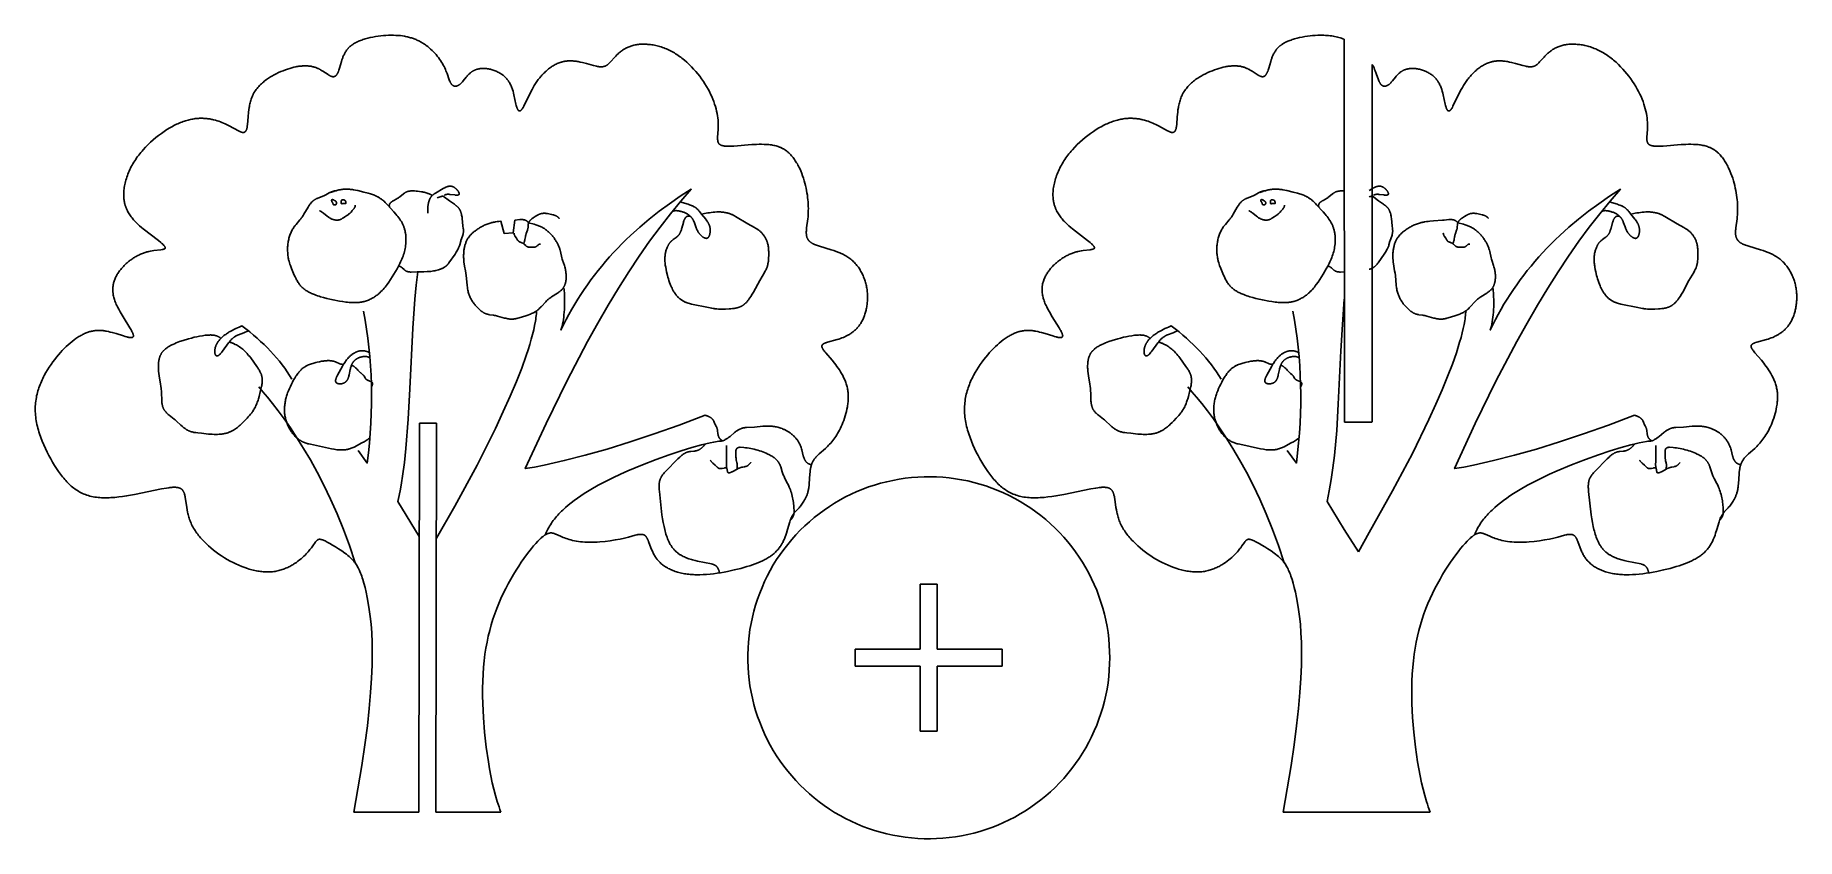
# Model space of a CAD drawing. Extents: x 238 to 525, y 206 to 336.
import ezdxf

# ---------------------------------------------------------------- set-up
doc = ezdxf.new("R2010")
doc.units = 0
doc.layers.get('0').update_dxf_attribs({"linetype": 'CONTINUOUS'})

msp = doc.modelspace()

# ---------------------------------------------------------------- linework, layer by layer
at = {"linetype": 'CONTINUOUS'}
for p, q in [((451.35, 335.75), (451.38, 273.45)), ((455.9, 331.66), (455.9, 273.45)), ((300.81, 273.27), (300.73, 209.97)), ((300.81, 273.27), (303.59, 273.27)), ((303.59, 273.27), (303.51, 209.97)), ((451.38, 273.45), (455.87, 273.45)), ((382.33, 247.05), (385.11, 247.05)), ((382.33, 236.48), (382.33, 247.05)), ((385.11, 236.48), (385.11, 247.05)), ((371.76, 236.48), (371.76, 233.7)), ((371.76, 236.48), (382.33, 236.48)), ((395.68, 236.48), (385.11, 236.48)), ((395.68, 236.48), (395.68, 233.7)), ((371.76, 233.7), (382.33, 233.7)), ((382.33, 233.7), (382.33, 223.13)), ((395.68, 233.7), (385.11, 233.7)), ((385.11, 233.7), (385.11, 223.13)), ((382.33, 223.13), (385.11, 223.13)), ((451.35, 209.97), (455.58, 209.97))]:
    msp.add_line(p, q, dxfattribs=at)
at = {"color": 1, "linetype": 'CONTINUOUS'}
for p in [(451.35, 255.97), (455.4, 255.48)]:
    msp.add_line(p, (453.67, 252.34), dxfattribs=at)
at = {"color": 7, "linetype": 'CONTINUOUS'}
for points in [[(314.08, 209.97), (313.92, 210.38), (313.77, 210.8), (313.62, 211.25), (313.47, 211.71), (313.19, 212.67), (312.93, 213.69), (312.68, 214.75), (312.45, 215.85), (312.23, 216.99), (312.04, 218.16), (311.69, 220.54), (311.42, 222.95), (311.23, 225.34), (311.12, 227.65), (311.09, 228.9), (311.09, 230.11), (311.12, 231.29), (311.17, 232.43), (311.25, 233.53), (311.36, 234.61), (311.49, 235.65), (311.64, 236.66), (311.82, 237.64), (312.02, 238.6), (312.25, 239.54), (312.5, 240.45), (312.77, 241.34), (313.07, 242.22), (313.39, 243.08), (313.73, 243.92), (314.09, 244.75), (314.47, 245.56), (314.86, 246.36), (315.27, 247.13), (315.69, 247.89), (316.12, 248.62), (316.55, 249.32), (316.98, 249.99), (317.4, 250.63), (317.83, 251.24), (318.24, 251.81), (318.65, 252.35), (319.04, 252.84), (319.41, 253.29), (319.77, 253.69), (320.1, 254.05), (320.25, 254.21), (320.41, 254.36), (320.55, 254.5), (320.69, 254.62), (320.82, 254.74), (320.95, 254.84), (321.07, 254.93), (321.14, 254.98), (321.19, 255.02), (321.25, 255.05), (321.31, 255.09), (321.37, 255.12), (321.42, 255.16), (321.47, 255.18), (321.53, 255.21), (321.58, 255.24), (321.63, 255.26), (321.68, 255.28), (321.73, 255.3), (321.78, 255.32), (321.83, 255.33), (321.88, 255.35), (321.92, 255.36), (321.97, 255.37), (322.02, 255.38), (322.06, 255.38), (322.11, 255.39), (322.15, 255.39), (322.2, 255.39), (322.24, 255.39), (322.28, 255.39), (322.33, 255.39), (322.37, 255.39), (322.41, 255.38), (322.46, 255.38), (322.5, 255.37), (322.54, 255.36), (322.58, 255.35), (322.62, 255.34), (322.67, 255.33), (322.71, 255.32), (322.75, 255.3), (322.79, 255.29), (322.87, 255.26), (322.96, 255.22), (323.04, 255.19), (323.79, 254.85), (324.21, 254.68), (324.44, 254.59), (324.68, 254.5), (324.93, 254.42), (325.19, 254.33), (325.47, 254.26), (325.75, 254.19), (326.05, 254.12), (326.36, 254.06), (326.69, 254.01), (327.03, 253.96), (327.38, 253.93), (327.75, 253.9), (328.13, 253.88), (328.52, 253.88), (328.93, 253.88), (329.34, 253.9), (329.76, 253.92), (330.18, 253.95), (331.04, 254.03), (331.88, 254.14), (332.7, 254.26), (333.48, 254.41), (334.2, 254.57), (334.84, 254.73), (335.93, 255.02), (336.16, 255.08), (336.27, 255.1), (336.38, 255.12), (336.48, 255.14), (336.58, 255.15), (336.68, 255.16), (336.72, 255.17), (336.77, 255.17), (336.81, 255.17), (336.86, 255.17), (336.9, 255.17), (336.94, 255.17), (336.99, 255.17), (337.03, 255.17), (337.07, 255.16), (337.11, 255.15), (337.15, 255.15), (337.16, 255.14), (337.18, 255.14), (337.2, 255.13), (337.22, 255.13), (337.24, 255.12), (337.26, 255.12), (337.28, 255.11), (337.29, 255.11), (337.31, 255.1), (337.33, 255.09), (337.35, 255.08), (337.36, 255.08), (337.38, 255.07), (337.4, 255.06), (337.41, 255.05), (337.43, 255.04), (337.45, 255.03), (337.46, 255.02), (337.48, 255.01), (337.49, 255), (337.51, 254.99), (337.52, 254.98), (337.54, 254.97), (337.56, 254.95), (337.57, 254.94), (337.58, 254.93), (337.6, 254.91), (337.61, 254.9), (337.63, 254.89), (337.64, 254.87), (337.66, 254.86), (337.67, 254.84), (337.68, 254.82), (337.7, 254.81), (337.72, 254.77), (337.75, 254.74), (337.78, 254.7), (337.8, 254.66), (337.83, 254.62), (337.85, 254.58), (337.88, 254.54), (337.9, 254.49), (337.95, 254.4), (337.99, 254.3), (338.04, 254.2), (338.13, 253.98), (338.5, 252.97), (338.61, 252.7), (338.73, 252.42), (338.8, 252.28), (338.86, 252.14), (338.93, 252), (339.01, 251.86), (339.08, 251.73), (339.17, 251.59), (339.25, 251.45), (339.35, 251.32), (339.44, 251.19), (339.54, 251.06), (339.65, 250.93), (339.76, 250.81), (339.88, 250.69), (340, 250.57), (340.13, 250.45), (340.26, 250.34), (340.4, 250.23), (340.54, 250.12), (340.69, 250.01), (340.85, 249.91), (341, 249.82), (341.17, 249.72), (341.33, 249.63), (341.51, 249.54), (341.69, 249.46), (341.87, 249.38), (342.06, 249.3), (342.25, 249.22), (342.44, 249.15), (342.65, 249.09), (342.85, 249.03), (343.06, 248.97), (343.28, 248.91), (343.5, 248.86), (343.72, 248.82), (343.95, 248.77), (344.18, 248.74), (344.42, 248.7), (344.66, 248.67), (344.91, 248.65), (345.15, 248.63), (345.41, 248.61), (345.67, 248.6), (345.93, 248.6), (346.46, 248.6), (347.01, 248.62), (347.56, 248.65), (348.12, 248.7), (348.69, 248.76), (349.26, 248.83), (349.83, 248.92), (350.4, 249.02), (350.96, 249.13), (352.07, 249.37), (353.13, 249.63), (354.13, 249.92), (354.6, 250.07), (355.05, 250.22), (355.49, 250.38), (355.9, 250.54), (356.29, 250.71), (356.67, 250.88), (356.85, 250.97), (357.02, 251.06), (357.2, 251.15), (357.36, 251.24), (357.52, 251.34), (357.68, 251.44), (357.84, 251.53), (357.98, 251.64), (358.13, 251.74), (358.27, 251.84), (358.41, 251.95), (358.54, 252.06), (358.66, 252.17), (358.79, 252.29), (358.91, 252.41), (359.02, 252.53), (359.13, 252.65), (359.24, 252.77), (359.34, 252.9), (359.44, 253.03), (359.53, 253.17), (359.62, 253.3), (359.71, 253.44), (359.79, 253.58), (359.87, 253.73), (359.95, 253.87), (360.02, 254.02), (360.09, 254.17), (360.16, 254.31), (360.22, 254.46), (360.34, 254.76), (360.45, 255.06), (360.55, 255.36), (360.74, 255.94), (361.11, 257.22), (361.17, 257.44), (361.24, 257.63), (361.28, 257.72), (361.31, 257.8), (361.35, 257.89), (361.38, 257.96), (361.42, 258.04), (361.46, 258.11), (361.49, 258.18), (361.53, 258.24), (361.57, 258.3), (361.61, 258.36), (361.64, 258.42), (361.68, 258.47), (361.72, 258.53), (361.76, 258.58), (361.8, 258.63), (361.84, 258.68), (361.93, 258.78), (362.02, 258.87), (362.5, 259.38), (362.61, 259.5), (362.72, 259.63), (362.84, 259.76), (362.95, 259.91), (363.07, 260.06), (363.19, 260.23), (363.3, 260.4), (363.41, 260.58), (363.52, 260.77), (363.57, 260.86), (363.63, 260.96), (363.68, 261.06), (363.73, 261.17), (363.77, 261.27), (363.82, 261.38), (363.86, 261.49), (363.91, 261.6), (363.95, 261.72), (363.98, 261.83), (364.02, 261.95), (364.05, 262.07), (364.09, 262.19), (364.11, 262.32), (364.14, 262.45), (364.16, 262.57), (364.18, 262.7), (364.2, 262.84), (364.24, 263.1), (364.26, 263.37), (364.37, 265.02), (364.4, 265.29), (364.43, 265.55), (364.44, 265.68), (364.46, 265.8), (364.48, 265.93), (364.51, 266.05), (364.53, 266.17), (364.56, 266.28), (364.6, 266.4), (364.63, 266.51), (364.65, 266.56), (364.67, 266.62), (364.69, 266.67), (364.71, 266.72), (364.76, 266.82), (364.8, 266.92), (364.85, 267.02), (364.91, 267.11), (364.96, 267.2), (365.02, 267.29), (365.08, 267.38), (365.14, 267.47), (365.21, 267.55), (365.28, 267.63), (365.35, 267.71), (365.42, 267.79), (365.49, 267.87), (365.57, 267.95), (365.72, 268.1), (365.88, 268.25), (366.9, 269.15), (367.07, 269.32), (367.25, 269.48), (367.42, 269.66), (367.59, 269.84), (367.76, 270.03), (367.93, 270.22), (368.09, 270.43), (368.26, 270.64), (368.42, 270.86), (368.58, 271.09), (368.74, 271.34), (368.89, 271.59), (369.04, 271.86), (369.19, 272.14), (369.34, 272.43), (369.48, 272.73), (369.62, 273.05), (369.76, 273.38), (369.89, 273.72), (370.01, 274.08), (370.12, 274.44), (370.23, 274.81), (370.32, 275.18), (370.41, 275.56), (370.48, 275.94), (370.51, 276.14), (370.54, 276.33), (370.56, 276.52), (370.58, 276.72), (370.6, 276.91), (370.61, 277.1), (370.62, 277.29), (370.62, 277.49), (370.62, 277.68), (370.61, 277.87), (370.6, 278.06), (370.59, 278.25), (370.57, 278.43), (370.54, 278.62), (370.51, 278.8), (370.47, 278.98), (370.43, 279.16), (370.39, 279.34), (370.34, 279.52), (370.28, 279.69), (370.22, 279.86), (370.16, 280.04), (370.09, 280.2), (370.02, 280.37), (369.95, 280.54), (369.87, 280.7), (369.79, 280.86), (369.71, 281.02), (369.54, 281.33), (369.36, 281.63), (369.17, 281.93), (368.98, 282.21), (368.78, 282.49), (368.58, 282.75), (368.38, 283.01), (367.99, 283.49), (366.95, 284.69), (366.82, 284.86), (366.69, 285.02), (366.64, 285.09), (366.59, 285.17), (366.54, 285.24), (366.49, 285.31), (366.47, 285.34), (366.46, 285.37), (366.44, 285.41), (366.42, 285.44), (366.41, 285.47), (366.39, 285.5), (366.38, 285.53), (366.37, 285.56), (366.36, 285.59), (366.35, 285.6), (366.35, 285.62), (366.34, 285.63), (366.34, 285.65), (366.34, 285.66), (366.33, 285.68), (366.33, 285.69), (366.33, 285.7), (366.33, 285.72), (366.32, 285.73), (366.32, 285.74), (366.32, 285.76), (366.32, 285.77), (366.32, 285.78), (366.32, 285.79), (366.32, 285.81), (366.32, 285.82), (366.32, 285.83), (366.32, 285.84), (366.33, 285.86), (366.33, 285.87), (366.33, 285.88), (366.33, 285.89), (366.34, 285.9), (366.34, 285.91), (366.35, 285.93), (366.35, 285.94), (366.36, 285.95), (366.36, 285.96), (366.37, 285.97), (366.37, 285.98), (366.38, 285.99), (366.39, 286), (366.4, 286.01), (366.4, 286.02), (366.41, 286.03), (366.42, 286.04), (366.43, 286.05), (366.44, 286.06), (366.45, 286.07), (366.46, 286.08), (366.47, 286.09), (366.48, 286.1), (366.49, 286.11), (366.5, 286.12), (366.51, 286.13), (366.53, 286.14), (366.54, 286.15), (366.57, 286.17), (366.59, 286.18), (366.62, 286.2), (366.65, 286.22), (366.69, 286.23), (366.72, 286.25), (366.75, 286.27), (366.82, 286.3), (366.9, 286.33), (366.98, 286.36), (367.07, 286.39), (367.25, 286.45), (368.83, 286.88), (369.08, 286.96), (369.33, 287.04), (369.58, 287.13), (369.83, 287.23), (370.08, 287.34), (370.2, 287.4), (370.32, 287.46), (370.44, 287.52), (370.56, 287.59), (370.68, 287.65), (370.8, 287.72), (370.91, 287.8), (371.03, 287.87), (371.14, 287.95), (371.25, 288.03), (371.37, 288.12), (371.47, 288.2), (371.58, 288.29), (371.69, 288.39), (371.79, 288.48), (371.89, 288.58), (371.99, 288.69), (372.09, 288.79), (372.19, 288.9), (372.28, 289.01), (372.38, 289.13), (372.46, 289.25), (372.55, 289.37), (372.64, 289.5), (372.72, 289.63), (372.8, 289.77), (372.87, 289.91), (372.95, 290.05), (373.02, 290.2), (373.08, 290.35), (373.15, 290.5), (373.21, 290.65), (373.27, 290.81), (373.33, 290.98), (373.38, 291.14), (373.43, 291.31), (373.47, 291.48), (373.52, 291.65), (373.56, 291.83), (373.59, 292), (373.62, 292.18), (373.65, 292.36), (373.68, 292.55), (373.7, 292.73), (373.72, 292.92), (373.73, 293.1), (373.74, 293.29), (373.75, 293.48), (373.76, 293.67), (373.75, 293.86), (373.75, 294.05), (373.74, 294.24), (373.73, 294.44), (373.71, 294.63), (373.69, 294.82), (373.67, 295.01), (373.64, 295.21), (373.6, 295.4), (373.57, 295.59), (373.52, 295.78), (373.48, 295.97), (373.43, 296.16), (373.37, 296.35), (373.31, 296.53), (373.25, 296.72), (373.18, 296.9), (373.11, 297.09), (373.03, 297.27), (372.95, 297.45), (372.86, 297.62), (372.77, 297.8), (372.68, 297.97), (372.58, 298.14), (372.48, 298.31), (372.37, 298.47), (372.26, 298.63), (372.14, 298.79), (372.02, 298.95), (371.89, 299.1), (371.76, 299.25), (371.63, 299.39), (371.49, 299.54), (371.34, 299.67), (371.19, 299.81), (371.04, 299.94), (370.88, 300.06), (370.72, 300.18), (370.55, 300.3), (370.38, 300.41), (370.21, 300.52), (370.03, 300.62), (369.84, 300.71), (369.65, 300.81), (369.46, 300.89), (369.27, 300.98), (369.07, 301.06), (368.67, 301.21), (368.27, 301.35), (367.86, 301.48), (365.94, 302.05), (365.6, 302.16), (365.44, 302.22), (365.28, 302.28), (365.13, 302.34), (364.99, 302.41), (364.92, 302.44), (364.86, 302.47), (364.79, 302.51), (364.73, 302.54), (364.67, 302.58), (364.62, 302.61), (364.56, 302.65), (364.51, 302.69), (364.46, 302.73), (364.41, 302.76), (364.36, 302.81), (364.32, 302.85), (364.27, 302.89), (364.25, 302.91), (364.23, 302.93), (364.21, 302.95), (364.2, 302.97), (364.18, 303), (364.16, 303.02), (364.14, 303.04), (364.13, 303.06), (364.11, 303.08), (364.09, 303.11), (364.08, 303.13), (364.06, 303.15), (364.05, 303.18), (364.04, 303.2), (364.02, 303.23), (364.01, 303.25), (363.98, 303.3), (363.96, 303.35), (363.94, 303.4), (363.92, 303.45), (363.9, 303.5), (363.88, 303.55), (363.87, 303.6), (363.86, 303.66), (363.84, 303.71), (363.83, 303.77), (363.82, 303.82), (363.81, 303.88), (363.81, 303.94), (363.8, 303.99), (363.8, 304.05), (363.79, 304.11), (363.79, 304.17), (363.79, 304.29), (363.79, 304.42), (363.8, 304.54), (363.8, 304.67), (363.82, 304.8), (363.84, 305.07), (364.04, 306.54), (364.07, 306.86), (364.1, 307.19), (364.12, 307.52), (364.12, 307.85), (364.13, 308.2), (364.12, 308.54), (364.11, 308.9), (364.08, 309.26), (364.05, 309.63), (364.01, 310), (363.96, 310.37), (363.9, 310.75), (363.83, 311.14), (363.75, 311.53), (363.66, 311.92), (363.56, 312.32), (363.45, 312.72), (363.32, 313.12), (363.19, 313.52), (363.04, 313.92), (362.88, 314.31), (362.71, 314.7), (362.62, 314.89), (362.52, 315.08), (362.43, 315.27), (362.33, 315.45), (362.22, 315.63), (362.11, 315.81), (362, 315.98), (361.89, 316.15), (361.77, 316.32), (361.65, 316.48), (361.53, 316.63), (361.4, 316.78), (361.27, 316.93), (361.13, 317.07), (360.99, 317.21), (360.92, 317.27), (360.85, 317.34), (360.78, 317.4), (360.7, 317.46), (360.63, 317.52), (360.55, 317.58), (360.48, 317.63), (360.4, 317.69), (360.32, 317.74), (360.24, 317.79), (360.16, 317.84), (360.08, 317.89), (360, 317.93), (359.92, 317.97), (359.83, 318.02), (359.75, 318.06), (359.66, 318.1), (359.58, 318.13), (359.49, 318.17), (359.4, 318.2), (359.22, 318.27), (359.04, 318.33), (358.86, 318.38), (358.67, 318.43), (358.48, 318.47), (358.29, 318.5), (358.1, 318.54), (357.91, 318.56), (357.71, 318.59), (357.52, 318.61), (357.32, 318.62), (356.92, 318.64), (356.52, 318.65), (356.12, 318.65), (355.71, 318.63), (354.91, 318.59), (352, 318.35), (351.69, 318.34), (351.39, 318.33), (351.11, 318.33), (350.98, 318.33), (350.85, 318.33), (350.72, 318.34), (350.6, 318.35), (350.49, 318.36), (350.38, 318.38), (350.33, 318.39), (350.27, 318.4), (350.22, 318.41), (350.18, 318.42), (350.13, 318.43), (350.08, 318.45), (350.04, 318.46), (349.99, 318.47), (349.95, 318.49), (349.91, 318.51), (349.87, 318.52), (349.86, 318.53), (349.84, 318.54), (349.82, 318.55), (349.8, 318.56), (349.78, 318.57), (349.77, 318.58), (349.75, 318.59), (349.73, 318.6), (349.72, 318.61), (349.7, 318.62), (349.69, 318.63), (349.67, 318.65), (349.66, 318.66), (349.65, 318.67), (349.63, 318.68), (349.62, 318.69), (349.61, 318.71), (349.6, 318.72), (349.58, 318.73), (349.57, 318.75), (349.56, 318.76), (349.55, 318.77), (349.54, 318.79), (349.53, 318.8), (349.52, 318.82), (349.51, 318.83), (349.5, 318.85), (349.49, 318.86), (349.49, 318.88), (349.48, 318.9), (349.47, 318.91), (349.46, 318.93), (349.45, 318.94), (349.45, 318.96), (349.44, 318.98), (349.44, 319), (349.43, 319.01), (349.42, 319.03), (349.41, 319.07), (349.4, 319.11), (349.39, 319.14), (349.39, 319.18), (349.38, 319.22), (349.37, 319.26), (349.37, 319.31), (349.37, 319.35), (349.36, 319.39), (349.36, 319.44), (349.36, 319.53), (349.36, 319.63), (349.36, 319.73), (349.36, 319.83), (349.45, 321.05), (349.47, 321.34), (349.47, 321.63), (349.47, 321.94), (349.46, 322.1), (349.45, 322.26), (349.43, 322.6), (349.39, 322.94), (349.34, 323.3), (349.27, 323.66), (349.19, 324.03), (349.1, 324.41), (348.99, 324.8), (348.87, 325.19), (348.73, 325.59), (348.58, 325.99), (348.41, 326.4), (348.22, 326.81), (348.02, 327.23), (347.8, 327.64), (347.56, 328.06), (347.3, 328.47), (347.03, 328.89), (346.74, 329.3), (346.44, 329.71), (346.12, 330.12), (345.79, 330.51), (345.44, 330.9), (345.08, 331.28), (344.71, 331.64), (344.33, 331.99), (343.94, 332.33), (343.75, 332.5), (343.55, 332.65), (343.34, 332.81), (343.14, 332.96), (342.93, 333.1), (342.73, 333.24), (342.52, 333.38), (342.31, 333.51), (342.1, 333.63), (341.88, 333.75), (341.67, 333.86), (341.45, 333.97), (341.24, 334.07), (341.02, 334.16), (340.8, 334.25), (340.59, 334.34), (340.37, 334.41), (340.15, 334.49), (339.93, 334.55), (339.72, 334.61), (339.5, 334.67), (339.29, 334.72), (339.07, 334.77), (338.86, 334.81), (338.65, 334.84), (338.44, 334.87), (338.23, 334.89), (338.02, 334.91), (337.82, 334.93), (337.61, 334.94), (337.41, 334.94), (337.22, 334.94), (337.02, 334.94), (336.83, 334.93), (336.64, 334.92), (336.45, 334.9), (336.27, 334.87), (336.09, 334.85), (335.91, 334.81), (335.74, 334.78), (335.57, 334.74), (335.41, 334.69), (335.25, 334.64), (335.1, 334.59), (334.95, 334.53), (334.8, 334.47), (334.66, 334.41), (334.52, 334.34), (334.39, 334.27), (334.26, 334.2), (334.13, 334.12), (334.01, 334.05), (333.89, 333.97), (333.77, 333.88), (333.66, 333.8), (333.55, 333.72), (333.44, 333.63), (333.34, 333.54), (333.24, 333.46), (333.14, 333.37), (332.95, 333.19), (332.78, 333.01), (332.61, 332.84), (331.9, 332.05), (331.78, 331.92), (331.72, 331.86), (331.66, 331.8), (331.6, 331.75), (331.54, 331.7), (331.48, 331.65), (331.42, 331.6), (331.39, 331.58), (331.36, 331.55), (331.33, 331.53), (331.3, 331.51), (331.27, 331.49), (331.24, 331.48), (331.21, 331.46), (331.17, 331.44), (331.14, 331.42), (331.11, 331.41), (331.08, 331.39), (331.05, 331.38), (331.01, 331.37), (330.98, 331.35), (330.95, 331.34), (330.91, 331.33), (330.88, 331.32), (330.84, 331.31), (330.81, 331.3), (330.77, 331.29), (330.73, 331.29), (330.69, 331.28), (330.66, 331.27), (330.62, 331.27), (330.58, 331.27), (330.54, 331.26), (330.5, 331.26), (330.46, 331.26), (330.41, 331.26), (330.37, 331.26), (330.33, 331.26), (330.28, 331.26), (330.19, 331.27), (330.09, 331.27), (329.99, 331.29), (329.89, 331.3), (329.78, 331.32), (329.66, 331.34), (329.42, 331.4), (329.17, 331.46), (327.99, 331.79), (327.34, 331.96), (327, 332.03), (326.66, 332.1), (326.48, 332.13), (326.31, 332.15), (326.14, 332.17), (325.96, 332.19), (325.78, 332.21), (325.61, 332.22), (325.43, 332.22), (325.26, 332.22), (325.08, 332.22), (324.91, 332.21), (324.82, 332.2), (324.73, 332.19), (324.65, 332.18), (324.56, 332.17), (324.48, 332.16), (324.39, 332.14), (324.31, 332.12), (324.22, 332.11), (324.14, 332.09), (324.05, 332.07), (323.97, 332.04), (323.88, 332.02), (323.72, 331.96), (323.55, 331.91), (323.39, 331.84), (323.23, 331.77), (323.07, 331.7), (322.91, 331.61), (322.75, 331.53), (322.6, 331.44), (322.44, 331.34), (322.29, 331.24), (322.14, 331.14), (322, 331.03), (321.85, 330.92), (321.71, 330.8), (321.57, 330.68), (321.43, 330.56), (321.29, 330.43), (321.15, 330.3), (321.02, 330.17), (320.89, 330.04), (320.76, 329.9), (320.64, 329.76), (320.51, 329.61), (320.39, 329.46), (320.27, 329.32), (320.16, 329.17), (319.94, 328.86), (319.72, 328.55), (319.52, 328.23), (319.33, 327.91), (319.15, 327.59), (318.82, 326.96), (317.8, 324.85), (317.7, 324.66), (317.65, 324.58), (317.6, 324.5), (317.55, 324.43), (317.53, 324.4), (317.51, 324.36), (317.49, 324.33), (317.47, 324.31), (317.44, 324.28), (317.42, 324.25), (317.4, 324.23), (317.38, 324.21), (317.36, 324.19), (317.35, 324.18), (317.34, 324.17), (317.33, 324.16), (317.32, 324.15), (317.31, 324.14), (317.3, 324.14), (317.29, 324.13), (317.28, 324.12), (317.27, 324.12), (317.26, 324.11), (317.25, 324.1), (317.24, 324.1), (317.23, 324.09), (317.22, 324.09), (317.21, 324.09), (317.21, 324.08), (317.2, 324.08), (317.19, 324.08), (317.18, 324.07), (317.18, 324.07), (317.17, 324.07), (317.17, 324.07), (317.16, 324.07), (317.16, 324.07), (317.15, 324.07), (317.15, 324.07), (317.15, 324.07), (317.14, 324.07), (317.14, 324.07), (317.13, 324.06), (317.13, 324.06), (317.12, 324.06), (317.12, 324.06), (317.11, 324.06), (317.11, 324.06), (317.11, 324.06), (317.1, 324.06), (317.1, 324.07), (317.09, 324.07), (317.09, 324.07), (317.08, 324.07), (317.08, 324.07), (317.08, 324.07), (317.07, 324.07), (317.07, 324.07), (317.06, 324.07), (317.06, 324.07), (317.05, 324.07), (317.05, 324.08), (317.05, 324.08), (317.04, 324.08), (317.04, 324.08), (317.03, 324.08), (317.03, 324.08), (317.02, 324.09), (317.02, 324.09), (317.02, 324.09), (317.01, 324.09), (317.01, 324.09), (317, 324.1), (317, 324.1), (316.99, 324.11), (316.98, 324.11), (316.97, 324.12), (316.96, 324.12), (316.96, 324.13), (316.95, 324.14), (316.94, 324.15), (316.93, 324.15), (316.92, 324.16), (316.92, 324.17), (316.91, 324.18), (316.9, 324.19), (316.89, 324.2), (316.89, 324.21), (316.88, 324.22), (316.87, 324.23), (316.86, 324.25), (316.84, 324.27), (316.83, 324.3), (316.81, 324.32), (316.8, 324.35), (316.78, 324.38), (316.77, 324.41), (316.76, 324.44), (316.74, 324.47), (316.71, 324.54), (316.69, 324.62), (316.66, 324.7), (316.64, 324.78), (316.58, 324.96), (316.53, 325.17), (316.21, 326.7), (316.13, 326.98), (316.05, 327.27), (315.96, 327.57), (315.91, 327.71), (315.86, 327.86), (315.8, 328), (315.74, 328.15), (315.68, 328.29), (315.61, 328.43), (315.54, 328.57), (315.46, 328.7), (315.38, 328.84), (315.34, 328.9), (315.29, 328.97), (315.25, 329.03), (315.2, 329.1), (315.16, 329.16), (315.11, 329.22), (315.06, 329.28), (315.01, 329.34), (314.95, 329.4), (314.9, 329.46), (314.85, 329.52), (314.79, 329.57), (314.73, 329.63), (314.67, 329.68), (314.61, 329.74), (314.55, 329.79), (314.49, 329.84), (314.43, 329.89), (314.36, 329.94), (314.3, 329.99), (314.16, 330.08), (314.03, 330.17), (313.88, 330.25), (313.74, 330.33), (313.59, 330.41), (313.44, 330.48), (313.29, 330.54), (313.14, 330.61), (312.98, 330.66), (312.83, 330.72), (312.67, 330.76), (312.51, 330.81), (312.36, 330.85), (312.2, 330.88), (312.04, 330.91), (311.89, 330.94), (311.73, 330.96), (311.58, 330.97), (311.42, 330.98), (311.27, 330.99), (311.12, 330.99), (310.98, 330.98), (310.9, 330.98), (310.83, 330.98), (310.76, 330.97), (310.69, 330.96), (310.62, 330.95), (310.56, 330.94), (310.49, 330.93), (310.42, 330.92), (310.36, 330.9), (310.29, 330.89), (310.23, 330.87), (310.17, 330.85), (310.11, 330.84), (310.05, 330.82), (309.99, 330.79), (309.93, 330.77), (309.87, 330.75), (309.82, 330.72), (309.76, 330.7), (309.71, 330.67), (309.66, 330.64), (309.6, 330.62), (309.55, 330.59), (309.5, 330.56), (309.45, 330.53), (309.4, 330.49), (309.35, 330.46), (309.31, 330.43), (309.22, 330.36), (309.13, 330.29), (309.04, 330.21), (308.96, 330.14), (308.87, 330.06), (308.8, 329.98), (308.72, 329.9), (308.65, 329.82), (308.57, 329.74), (308.43, 329.58), (307.93, 328.95), (307.81, 328.81), (307.75, 328.74), (307.69, 328.67), (307.63, 328.61), (307.58, 328.56), (307.52, 328.5), (307.46, 328.45), (307.4, 328.4), (307.37, 328.38), (307.34, 328.36), (307.31, 328.34), (307.28, 328.32), (307.25, 328.3), (307.22, 328.28), (307.2, 328.27), (307.17, 328.25), (307.14, 328.23), (307.11, 328.22), (307.08, 328.2), (307.05, 328.19), (307.02, 328.18), (307, 328.17), (306.97, 328.16), (306.94, 328.15), (306.91, 328.14), (306.88, 328.13), (306.86, 328.12), (306.83, 328.12), (306.8, 328.11), (306.77, 328.11), (306.75, 328.1), (306.72, 328.1), (306.69, 328.1), (306.67, 328.1), (306.64, 328.1), (306.63, 328.1), (306.61, 328.1), (306.6, 328.1), (306.59, 328.1), (306.58, 328.1), (306.56, 328.11), (306.55, 328.11), (306.54, 328.11), (306.52, 328.11), (306.51, 328.12), (306.5, 328.12), (306.49, 328.12), (306.47, 328.12), (306.46, 328.13), (306.45, 328.13), (306.44, 328.14), (306.42, 328.14), (306.41, 328.14), (306.4, 328.15), (306.39, 328.15), (306.38, 328.16), (306.36, 328.16), (306.35, 328.17), (306.34, 328.17), (306.33, 328.18), (306.32, 328.19), (306.3, 328.19), (306.29, 328.2), (306.27, 328.21), (306.25, 328.23), (306.22, 328.25), (306.2, 328.26), (306.18, 328.28), (306.16, 328.3), (306.14, 328.32), (306.11, 328.34), (306.09, 328.36), (306.07, 328.38), (306.05, 328.41), (306.03, 328.43), (306.01, 328.46), (305.99, 328.49), (305.97, 328.51), (305.96, 328.54), (305.94, 328.57), (305.92, 328.6), (305.9, 328.63), (305.87, 328.7), (305.83, 328.77), (305.8, 328.84), (305.76, 328.92), (305.73, 329), (305.67, 329.16), (305.32, 330.15), (305.14, 330.6), (305.05, 330.83), (304.94, 331.07), (304.83, 331.3), (304.7, 331.55), (304.57, 331.79), (304.42, 332.03), (304.26, 332.28), (304.09, 332.52), (303.91, 332.76), (303.72, 333), (303.52, 333.24), (303.31, 333.47), (303.1, 333.7), (302.87, 333.92), (302.64, 334.13), (302.4, 334.34), (302.16, 334.54), (301.91, 334.74), (301.78, 334.83), (301.65, 334.92), (301.52, 335.01), (301.38, 335.09), (301.25, 335.17), (301.12, 335.25), (300.98, 335.33), (300.84, 335.41), (300.7, 335.48), (300.56, 335.55), (300.42, 335.61), (300.28, 335.68), (300.13, 335.74), (299.98, 335.79), (299.83, 335.85), (299.68, 335.9), (299.53, 335.95), (299.38, 336), (299.22, 336.04), (299.06, 336.09), (298.9, 336.13), (298.74, 336.16), (298.57, 336.2), (298.4, 336.23), (298.06, 336.28), (297.71, 336.33), (297.35, 336.36), (296.97, 336.38), (296.59, 336.39), (296.2, 336.4), (295.79, 336.39), (295.37, 336.37), (294.95, 336.34), (294.52, 336.3), (294.1, 336.24), (293.67, 336.18), (293.24, 336.1), (292.82, 336.02), (292.41, 335.92), (292.01, 335.81), (291.81, 335.75), (291.62, 335.69), (291.43, 335.62), (291.24, 335.55), (291.06, 335.48), (290.89, 335.41), (290.72, 335.33), (290.55, 335.25), (290.39, 335.17), (290.24, 335.08), (290.09, 334.99), (290.02, 334.94), (289.95, 334.9), (289.88, 334.85), (289.82, 334.8), (289.75, 334.75), (289.69, 334.7), (289.63, 334.65), (289.57, 334.6), (289.51, 334.55), (289.45, 334.5), (289.4, 334.44), (289.34, 334.39), (289.29, 334.34), (289.24, 334.28), (289.19, 334.23), (289.14, 334.17), (289.1, 334.11), (289.05, 334.06), (288.96, 333.94), (288.88, 333.83), (288.8, 333.71), (288.73, 333.59), (288.66, 333.47), (288.6, 333.35), (288.54, 333.23), (288.48, 333.11), (288.43, 332.99), (288.37, 332.87), (288.33, 332.74), (288.28, 332.62), (288.2, 332.38), (288.12, 332.14), (287.82, 331.06), (287.76, 330.87), (287.7, 330.69), (287.63, 330.52), (287.6, 330.45), (287.57, 330.37), (287.54, 330.3), (287.5, 330.23), (287.47, 330.17), (287.43, 330.11), (287.41, 330.08), (287.4, 330.05), (287.38, 330.02), (287.36, 329.99), (287.34, 329.97), (287.32, 329.94), (287.3, 329.92), (287.28, 329.9), (287.26, 329.87), (287.24, 329.85), (287.22, 329.83), (287.2, 329.81), (287.18, 329.8), (287.16, 329.78), (287.15, 329.77), (287.14, 329.76), (287.13, 329.76), (287.12, 329.75), (287.11, 329.74), (287.09, 329.73), (287.08, 329.73), (287.07, 329.72), (287.06, 329.71), (287.05, 329.71), (287.04, 329.7), (287.03, 329.7), (287.02, 329.69), (287, 329.69), (286.99, 329.68), (286.98, 329.68), (286.97, 329.67), (286.96, 329.67), (286.94, 329.67), (286.93, 329.66), (286.92, 329.66), (286.91, 329.66), (286.89, 329.66), (286.88, 329.65), (286.87, 329.65), (286.86, 329.65), (286.84, 329.65), (286.83, 329.65), (286.82, 329.65), (286.8, 329.65), (286.79, 329.65), (286.78, 329.65), (286.76, 329.65), (286.75, 329.65), (286.74, 329.65), (286.72, 329.65), (286.71, 329.65), (286.7, 329.65), (286.68, 329.65), (286.67, 329.66), (286.65, 329.66), (286.64, 329.66), (286.63, 329.66), (286.61, 329.67), (286.58, 329.67), (286.55, 329.68), (286.52, 329.69), (286.49, 329.7), (286.46, 329.72), (286.43, 329.73), (286.4, 329.74), (286.36, 329.76), (286.3, 329.79), (286.23, 329.83), (286.16, 329.87), (286.09, 329.91), (285.94, 330), (285.09, 330.56), (284.89, 330.68), (284.69, 330.79), (284.59, 330.85), (284.48, 330.9), (284.38, 330.96), (284.27, 331.01), (284.15, 331.05), (284.04, 331.1), (283.93, 331.14), (283.81, 331.18), (283.69, 331.22), (283.57, 331.25), (283.44, 331.28), (283.32, 331.31), (283.19, 331.34), (283.06, 331.36), (282.92, 331.38), (282.79, 331.39), (282.65, 331.4), (282.52, 331.41), (282.38, 331.42), (282.23, 331.42), (282.09, 331.42), (281.94, 331.41), (281.8, 331.4), (281.65, 331.39), (281.49, 331.38), (281.34, 331.36), (281.18, 331.34), (281.03, 331.32), (280.87, 331.29), (280.71, 331.26), (280.38, 331.19), (280.04, 331.1), (279.7, 331.01), (279.35, 330.89), (278.99, 330.77), (278.63, 330.63), (278.26, 330.48), (277.89, 330.32), (277.52, 330.14), (277.15, 329.95), (276.78, 329.74), (276.6, 329.63), (276.43, 329.52), (276.25, 329.41), (276.07, 329.29), (275.9, 329.17), (275.73, 329.04), (275.57, 328.91), (275.41, 328.78), (275.25, 328.64), (275.09, 328.5), (274.94, 328.36), (274.8, 328.21), (274.66, 328.06), (274.52, 327.91), (274.39, 327.75), (274.26, 327.59), (274.15, 327.43), (274.09, 327.34), (274.03, 327.26), (273.98, 327.17), (273.93, 327.08), (273.88, 327), (273.83, 326.91), (273.78, 326.82), (273.73, 326.73), (273.69, 326.64), (273.65, 326.55), (273.57, 326.36), (273.5, 326.17), (273.43, 325.98), (273.37, 325.79), (273.31, 325.6), (273.26, 325.4), (273.21, 325.21), (273.17, 325.01), (273.13, 324.81), (273.1, 324.62), (273.04, 324.23), (272.99, 323.85), (272.92, 323.11), (272.82, 321.85), (272.79, 321.59), (272.78, 321.47), (272.76, 321.36), (272.75, 321.31), (272.73, 321.26), (272.72, 321.21), (272.71, 321.17), (272.7, 321.12), (272.68, 321.08), (272.67, 321.04), (272.66, 321), (272.64, 320.97), (272.62, 320.93), (272.61, 320.9), (272.6, 320.88), (272.59, 320.87), (272.58, 320.85), (272.57, 320.84), (272.57, 320.82), (272.56, 320.81), (272.55, 320.8), (272.54, 320.78), (272.53, 320.77), (272.52, 320.76), (272.51, 320.75), (272.5, 320.74), (272.49, 320.73), (272.48, 320.72), (272.47, 320.71), (272.46, 320.7), (272.45, 320.69), (272.44, 320.68), (272.43, 320.67), (272.42, 320.66), (272.41, 320.65), (272.4, 320.65), (272.38, 320.64), (272.37, 320.63), (272.36, 320.63), (272.35, 320.62), (272.34, 320.61), (272.33, 320.61), (272.31, 320.6), (272.3, 320.6), (272.29, 320.6), (272.28, 320.59), (272.26, 320.59), (272.25, 320.59), (272.24, 320.58), (272.23, 320.58), (272.21, 320.58), (272.2, 320.58), (272.19, 320.57), (272.17, 320.57), (272.16, 320.57), (272.15, 320.57), (272.13, 320.57), (272.12, 320.57), (272.1, 320.57), (272.09, 320.57), (272.08, 320.57), (272.06, 320.57), (272.05, 320.57), (272.03, 320.58), (272, 320.58), (271.97, 320.59), (271.94, 320.59), (271.91, 320.6), (271.88, 320.61), (271.85, 320.62), (271.81, 320.63), (271.78, 320.64), (271.75, 320.65), (271.71, 320.66), (271.64, 320.69), (271.57, 320.72), (271.5, 320.76), (271.34, 320.83), (269.86, 321.65), (269.41, 321.87), (269.18, 321.98), (268.93, 322.09), (268.68, 322.2), (268.42, 322.3), (268.16, 322.39), (267.88, 322.49), (267.6, 322.57), (267.31, 322.64), (267.16, 322.68), (267.01, 322.71), (266.86, 322.74), (266.7, 322.77), (266.55, 322.79), (266.39, 322.81), (266.23, 322.83), (266.06, 322.85), (265.9, 322.86), (265.73, 322.87), (265.56, 322.88), (265.39, 322.88), (265.22, 322.88), (265.04, 322.88), (264.86, 322.87), (264.68, 322.85), (264.5, 322.84), (264.31, 322.82), (264.13, 322.79), (263.94, 322.76), (263.75, 322.73), (263.55, 322.69), (263.36, 322.64), (263.16, 322.59), (262.96, 322.54), (262.76, 322.48), (262.56, 322.41), (262.35, 322.34), (262.14, 322.27), (261.93, 322.18), (261.72, 322.1), (261.5, 322), (261.28, 321.9), (261.06, 321.8), (260.84, 321.69), (260.62, 321.57), (260.17, 321.32), (259.72, 321.04), (259.27, 320.75), (258.81, 320.43), (258.37, 320.1), (257.92, 319.75), (257.48, 319.38), (257.06, 319), (256.64, 318.6), (256.23, 318.19), (255.84, 317.77), (255.66, 317.55), (255.47, 317.33), (255.29, 317.11), (255.12, 316.88), (254.95, 316.66), (254.78, 316.43), (254.63, 316.2), (254.47, 315.96), (254.33, 315.73), (254.19, 315.49), (254.05, 315.25), (253.92, 315.01), (253.8, 314.77), (253.68, 314.53), (253.57, 314.29), (253.47, 314.04), (253.37, 313.8), (253.28, 313.56), (253.19, 313.31), (253.11, 313.07), (253.04, 312.83), (252.97, 312.59), (252.91, 312.34), (252.86, 312.1), (252.81, 311.87), (252.78, 311.63), (252.74, 311.39), (252.72, 311.16), (252.7, 310.93), (252.69, 310.7), (252.68, 310.47), (252.68, 310.25), (252.69, 310.03), (252.71, 309.81), (252.72, 309.7), (252.74, 309.6), (252.75, 309.49), (252.77, 309.39), (252.79, 309.28), (252.81, 309.18), (252.83, 309.08), (252.85, 308.97), (252.88, 308.87), (252.91, 308.77), (252.94, 308.68), (252.97, 308.58), (253, 308.48), (253.04, 308.39), (253.07, 308.29), (253.11, 308.2), (253.15, 308.11), (253.19, 308.02), (253.28, 307.83), (253.37, 307.66), (253.47, 307.48), (253.58, 307.31), (253.68, 307.15), (253.8, 306.98), (253.92, 306.82), (254.04, 306.67), (254.16, 306.51), (254.29, 306.36), (254.43, 306.21), (254.56, 306.07), (254.7, 305.93), (254.98, 305.65), (255.27, 305.38), (255.57, 305.13), (255.87, 304.88), (258.32, 302.99), (258.72, 302.66), (258.9, 302.51), (258.98, 302.44), (259.05, 302.37), (259.12, 302.3), (259.18, 302.24), (259.24, 302.18), (259.26, 302.15), (259.29, 302.12), (259.31, 302.09), (259.33, 302.06), (259.35, 302.03), (259.37, 302.01), (259.37, 302), (259.38, 301.98), (259.39, 301.97), (259.39, 301.96), (259.4, 301.95), (259.41, 301.93), (259.41, 301.92), (259.42, 301.91), (259.42, 301.9), (259.42, 301.89), (259.43, 301.88), (259.43, 301.87), (259.43, 301.86), (259.43, 301.86), (259.43, 301.85), (259.43, 301.85), (259.44, 301.84), (259.44, 301.84), (259.44, 301.83), (259.44, 301.83), (259.44, 301.82), (259.44, 301.82), (259.44, 301.81), (259.44, 301.81), (259.44, 301.8), (259.44, 301.8), (259.44, 301.79), (259.44, 301.79), (259.44, 301.78), (259.44, 301.78), (259.44, 301.77), (259.43, 301.77), (259.43, 301.77), (259.43, 301.76), (259.43, 301.76), (259.43, 301.75), (259.43, 301.75), (259.43, 301.74), (259.42, 301.74), (259.42, 301.74), (259.42, 301.73), (259.42, 301.73), (259.42, 301.72), (259.41, 301.72), (259.41, 301.71), (259.41, 301.71), (259.4, 301.71), (259.4, 301.7), (259.4, 301.7), (259.4, 301.7), (259.39, 301.69), (259.39, 301.69), (259.39, 301.68), (259.38, 301.68), (259.38, 301.68), (259.37, 301.67), (259.37, 301.67), (259.37, 301.67), (259.36, 301.66), (259.36, 301.66), (259.35, 301.66), (259.34, 301.65), (259.33, 301.64), (259.32, 301.64), (259.31, 301.63), (259.3, 301.63), (259.29, 301.62), (259.28, 301.61), (259.26, 301.61), (259.25, 301.6), (259.24, 301.6), (259.21, 301.59), (259.18, 301.58), (259.15, 301.57), (259.11, 301.56), (259.08, 301.55), (259.01, 301.54), (258.93, 301.52), (258.75, 301.49), (257.59, 301.35), (257.32, 301.31), (257.04, 301.26), (256.75, 301.2), (256.61, 301.17), (256.46, 301.13), (256.32, 301.09), (256.17, 301.04), (256.02, 300.99), (255.88, 300.94), (255.73, 300.89), (255.58, 300.83), (255.44, 300.77), (255.29, 300.7), (255.15, 300.63), (255, 300.56), (254.86, 300.48), (254.72, 300.4), (254.57, 300.32), (254.43, 300.24), (254.29, 300.15), (254.15, 300.06), (254.02, 299.96), (253.88, 299.87), (253.75, 299.77), (253.61, 299.67), (253.48, 299.56), (253.36, 299.46), (253.23, 299.35), (253.1, 299.24), (252.98, 299.13), (252.86, 299.01), (252.74, 298.9), (252.63, 298.78), (252.52, 298.66), (252.41, 298.54), (252.3, 298.41), (252.2, 298.29), (252.1, 298.16), (252, 298.03), (251.9, 297.9), (251.81, 297.77), (251.73, 297.64), (251.64, 297.51), (251.56, 297.37), (251.49, 297.24), (251.41, 297.1), (251.35, 296.96), (251.28, 296.82), (251.22, 296.67), (251.17, 296.53), (251.12, 296.38), (251.07, 296.23), (251.03, 296.08), (251, 295.93), (250.98, 295.85), (250.97, 295.77), (250.96, 295.69), (250.95, 295.62), (250.94, 295.54), (250.93, 295.46), (250.92, 295.38), (250.91, 295.3), (250.91, 295.21), (250.91, 295.13), (250.9, 295.05), (250.9, 294.97), (250.91, 294.88), (250.91, 294.8), (250.91, 294.71), (250.92, 294.63), (250.93, 294.54), (250.94, 294.46), (250.96, 294.28), (250.99, 294.11), (251.02, 293.93), (251.07, 293.74), (251.12, 293.56), (251.17, 293.37), (251.24, 293.18), (251.31, 292.99), (251.39, 292.79), (251.47, 292.6), (251.56, 292.4), (251.66, 292.2), (251.87, 291.79), (252.09, 291.38), (252.57, 290.58), (253.7, 288.76), (253.87, 288.46), (253.95, 288.32), (254.02, 288.18), (254.08, 288.06), (254.11, 288), (254.14, 287.94), (254.16, 287.88), (254.18, 287.83), (254.2, 287.77), (254.22, 287.72), (254.23, 287.7), (254.23, 287.68), (254.24, 287.65), (254.24, 287.63), (254.25, 287.61), (254.25, 287.59), (254.26, 287.57), (254.26, 287.55), (254.26, 287.53), (254.26, 287.52), (254.26, 287.51), (254.26, 287.5), (254.26, 287.49), (254.26, 287.48), (254.26, 287.47), (254.26, 287.46), (254.26, 287.46), (254.26, 287.45), (254.26, 287.44), (254.26, 287.43), (254.25, 287.42), (254.25, 287.42), (254.25, 287.41), (254.25, 287.4), (254.25, 287.39), (254.25, 287.39), (254.24, 287.38), (254.24, 287.37), (254.24, 287.37), (254.24, 287.36), (254.23, 287.35), (254.23, 287.35), (254.23, 287.34), (254.22, 287.34), (254.22, 287.33), (254.21, 287.32), (254.21, 287.32), (254.21, 287.31), (254.2, 287.31), (254.2, 287.3), (254.19, 287.3), (254.19, 287.29), (254.18, 287.29), (254.18, 287.28), (254.17, 287.28), (254.17, 287.27), (254.16, 287.27), (254.16, 287.27), (254.15, 287.26), (254.15, 287.26), (254.14, 287.25), (254.13, 287.25), (254.13, 287.25), (254.12, 287.24), (254.11, 287.24), (254.11, 287.24), (254.1, 287.23), (254.09, 287.23), (254.09, 287.23), (254.08, 287.22), (254.07, 287.22), (254.06, 287.22), (254.06, 287.22), (254.05, 287.22), (254.04, 287.21), (254.02, 287.21), (254.01, 287.21), (253.99, 287.2), (253.97, 287.2), (253.95, 287.2), (253.93, 287.2), (253.91, 287.19), (253.89, 287.19), (253.87, 287.19), (253.85, 287.19), (253.83, 287.19), (253.79, 287.19), (253.74, 287.2), (253.69, 287.2), (253.64, 287.21), (253.59, 287.21), (253.54, 287.22), (253.43, 287.24), (253.31, 287.27), (253.19, 287.3), (252.93, 287.37), (252.65, 287.45), (251.44, 287.83), (250.81, 288.02), (250.5, 288.1), (250.2, 288.17), (249.9, 288.23), (249.76, 288.26), (249.61, 288.28), (249.46, 288.3), (249.32, 288.32), (249.17, 288.33), (249.03, 288.34), (248.89, 288.35), (248.74, 288.35), (248.6, 288.35), (248.46, 288.35), (248.32, 288.35), (248.17, 288.34), (248.03, 288.32), (247.89, 288.3), (247.74, 288.28), (247.6, 288.26), (247.46, 288.23), (247.31, 288.19), (247.17, 288.16), (247.03, 288.11), (246.88, 288.07), (246.73, 288.02), (246.59, 287.96), (246.44, 287.9), (246.29, 287.84), (246.14, 287.77), (245.99, 287.69), (245.84, 287.61), (245.68, 287.53), (245.53, 287.44), (245.37, 287.35), (245.22, 287.25), (245.06, 287.15), (244.9, 287.04), (244.59, 286.82), (244.27, 286.57), (243.95, 286.31), (243.64, 286.03), (243.32, 285.73), (243, 285.42), (242.68, 285.09), (242.37, 284.75), (242.06, 284.39), (241.75, 284.02), (241.45, 283.63), (241.14, 283.23), (240.85, 282.81), (240.56, 282.39), (240.28, 281.94), (240.01, 281.49), (239.75, 281.02), (239.63, 280.78), (239.51, 280.54), (239.39, 280.3), (239.28, 280.05), (239.18, 279.8), (239.07, 279.54), (238.98, 279.29), (238.89, 279.03), (238.8, 278.77), (238.72, 278.5), (238.64, 278.24), (238.58, 277.97), (238.51, 277.7), (238.46, 277.42), (238.41, 277.15), (238.37, 276.87), (238.34, 276.58), (238.31, 276.3), (238.29, 276.01), (238.28, 275.73), (238.28, 275.43), (238.29, 275.14), (238.3, 274.85), (238.33, 274.55), (238.36, 274.25), (238.4, 273.95), (238.45, 273.65), (238.5, 273.35), (238.56, 273.04), (238.63, 272.74), (238.71, 272.43), (238.79, 272.13), (238.88, 271.83), (238.98, 271.52), (239.19, 270.92), (239.41, 270.32), (239.66, 269.72), (239.93, 269.13), (240.21, 268.56), (240.5, 267.99), (240.8, 267.44), (241.11, 266.91), (241.43, 266.39), (241.75, 265.89), (242.07, 265.41), (242.4, 264.95), (242.74, 264.52), (242.91, 264.31), (243.08, 264.11), (243.25, 263.91), (243.43, 263.72), (243.6, 263.53), (243.78, 263.36), (243.97, 263.18), (244.15, 263.02), (244.34, 262.86), (244.54, 262.7), (244.73, 262.56), (244.93, 262.42), (245.14, 262.28), (245.35, 262.16), (245.56, 262.04), (245.78, 261.93), (246, 261.82), (246.22, 261.72), (246.46, 261.63), (246.69, 261.55), (246.94, 261.47), (247.18, 261.4), (247.44, 261.34), (247.7, 261.28), (247.96, 261.24), (248.23, 261.2), (248.51, 261.17), (248.8, 261.14), (249.09, 261.13), (249.38, 261.12), (249.68, 261.11), (249.98, 261.12), (250.29, 261.13), (250.6, 261.14), (251.23, 261.19), (251.87, 261.25), (252.51, 261.33), (253.16, 261.42), (254.43, 261.64), (258.83, 262.56), (259.65, 262.71), (260.02, 262.76), (260.19, 262.79), (260.35, 262.81), (260.51, 262.82), (260.67, 262.83), (260.81, 262.84), (260.95, 262.84), (261.02, 262.84), (261.09, 262.83), (261.15, 262.83), (261.22, 262.82), (261.28, 262.82), (261.34, 262.81), (261.4, 262.8), (261.45, 262.79), (261.51, 262.78), (261.56, 262.77), (261.61, 262.76), (261.67, 262.74), (261.72, 262.73), (261.76, 262.71), (261.79, 262.7), (261.81, 262.69), (261.83, 262.68), (261.86, 262.67), (261.88, 262.66), (261.9, 262.65), (261.92, 262.63), (261.94, 262.62), (261.97, 262.61), (261.99, 262.6), (262.01, 262.58), (262.03, 262.57), (262.05, 262.56), (262.07, 262.54), (262.09, 262.53), (262.1, 262.51), (262.12, 262.5), (262.14, 262.48), (262.16, 262.46), (262.18, 262.45), (262.19, 262.43), (262.21, 262.41), (262.23, 262.4), (262.24, 262.38), (262.26, 262.36), (262.27, 262.34), (262.29, 262.32), (262.3, 262.3), (262.32, 262.28), (262.33, 262.26), (262.35, 262.24), (262.36, 262.22), (262.38, 262.2), (262.39, 262.17), (262.4, 262.15), (262.41, 262.13), (262.44, 262.08), (262.46, 262.03), (262.49, 261.98), (262.51, 261.92), (262.53, 261.87), (262.55, 261.81), (262.57, 261.76), (262.58, 261.7), (262.62, 261.57), (262.65, 261.45), (262.68, 261.31), (262.7, 261.17), (262.75, 260.88), (262.95, 259.52), (263.01, 259.15), (263.09, 258.77), (263.13, 258.58), (263.17, 258.38), (263.23, 258.18), (263.28, 257.99), (263.34, 257.79), (263.41, 257.59), (263.48, 257.38), (263.56, 257.18), (263.65, 256.98), (263.74, 256.78), (263.84, 256.58), (263.95, 256.38), (264.06, 256.18), (264.18, 255.98), (264.31, 255.78), (264.44, 255.58), (264.58, 255.38), (264.73, 255.19), (264.88, 254.99), (265.04, 254.8), (265.2, 254.61), (265.37, 254.42), (265.54, 254.23), (265.72, 254.04), (266.09, 253.67), (266.48, 253.31), (266.88, 252.96), (267.3, 252.61), (267.73, 252.28), (268.17, 251.96), (268.62, 251.66), (269.08, 251.37), (269.54, 251.09), (270.01, 250.82), (270.48, 250.58), (270.95, 250.35), (271.43, 250.13), (271.9, 249.94), (272.38, 249.76), (272.85, 249.6), (273.09, 249.53), (273.33, 249.46), (273.56, 249.4), (273.79, 249.34), (274.03, 249.28), (274.26, 249.24), (274.49, 249.19), (274.72, 249.16), (274.95, 249.13), (275.17, 249.1), (275.4, 249.08), (275.62, 249.06), (275.84, 249.05), (276.06, 249.05), (276.28, 249.05), (276.49, 249.05), (276.7, 249.07), (276.91, 249.09), (277.12, 249.11), (277.32, 249.14), (277.52, 249.18), (277.72, 249.22), (277.92, 249.26), (278.11, 249.32), (278.3, 249.37), (278.49, 249.43), (278.67, 249.5), (278.85, 249.56), (279.03, 249.64), (279.21, 249.71), (279.38, 249.79), (279.55, 249.87), (279.71, 249.96), (279.87, 250.04), (280.03, 250.13), (280.19, 250.23), (280.34, 250.32), (280.49, 250.41), (280.78, 250.61), (281.05, 250.81), (281.31, 251.01), (281.56, 251.21), (281.79, 251.41), (282, 251.61), (282.2, 251.8), (282.39, 251.99), (282.56, 252.17), (282.72, 252.35), (282.87, 252.52), (283, 252.69), (283.13, 252.85), (283.24, 253), (283.45, 253.28), (283.85, 253.86), (283.92, 253.95), (283.95, 254), (283.99, 254.04), (284.02, 254.07), (284.05, 254.11), (284.09, 254.14), (284.1, 254.16), (284.12, 254.18), (284.13, 254.19), (284.15, 254.2), (284.17, 254.22), (284.18, 254.23), (284.2, 254.24), (284.22, 254.26), (284.23, 254.27), (284.25, 254.28), (284.27, 254.29), (284.29, 254.3), (284.3, 254.31), (284.32, 254.31), (284.34, 254.32), (284.36, 254.33), (284.38, 254.33), (284.4, 254.34), (284.42, 254.34), (284.44, 254.35), (284.46, 254.35), (284.48, 254.36), (284.5, 254.36), (284.52, 254.36), (284.54, 254.36), (284.57, 254.36), (284.59, 254.36), (284.61, 254.36), (284.64, 254.36), (284.66, 254.36), (284.69, 254.35), (284.71, 254.35), (284.74, 254.35), (284.77, 254.34), (284.79, 254.34), (284.82, 254.33), (284.88, 254.32), (284.94, 254.3), (285, 254.28), (285.07, 254.26), (285.14, 254.23), (285.21, 254.2), (285.29, 254.17), (285.45, 254.1), (285.63, 254.01), (285.82, 253.92), (286.24, 253.69), (286.69, 253.43), (287.18, 253.14), (287.67, 252.82), (288.18, 252.47), (288.68, 252.11), (288.92, 251.92), (289.16, 251.73), (289.39, 251.54), (289.51, 251.44), (289.62, 251.34), (289.73, 251.24), (289.84, 251.13), (289.94, 251.02), (290.05, 250.9), (290.15, 250.78), (290.26, 250.65), (290.36, 250.51), (290.46, 250.37), (290.56, 250.22), (290.66, 250.06), (290.76, 249.89), (290.85, 249.71), (290.95, 249.52), (291.04, 249.31), (291.14, 249.1), (291.23, 248.87), (291.32, 248.63), (291.42, 248.38), (291.51, 248.11), (291.6, 247.82), (291.78, 247.2), (291.96, 246.52), (292.14, 245.76), (292.32, 244.91), (292.49, 243.99), (292.66, 242.96), (292.82, 241.82), (292.95, 240.55), (293.05, 239.14), (293.12, 237.57), (293.14, 235.83), (293.11, 233.9), (293.02, 231.77), (292.87, 229.42), (292.64, 226.84), (292.34, 224.02), (291.94, 220.93), (291.45, 217.57), (290.16, 209.97), (300.73, 209.97)], [(441.42, 209.97), (442.71, 217.57), (443.2, 220.93), (443.59, 224.02), (443.9, 226.84), (444.13, 229.42), (444.28, 231.77), (444.37, 233.9), (444.4, 235.83), (444.37, 237.57), (444.31, 239.14), (444.21, 240.55), (444.07, 241.82), (443.92, 242.96), (443.75, 243.99), (443.57, 244.91), (443.4, 245.76), (443.22, 246.52), (443.04, 247.2), (442.86, 247.82), (442.77, 248.11), (442.67, 248.38), (442.58, 248.63), (442.49, 248.87), (442.4, 249.1), (442.3, 249.31), (442.21, 249.52), (442.11, 249.71), (442.01, 249.89), (441.92, 250.06), (441.82, 250.22), (441.72, 250.37), (441.62, 250.51), (441.51, 250.65), (441.41, 250.78), (441.31, 250.9), (441.2, 251.02), (441.09, 251.13), (440.98, 251.24), (440.87, 251.34), (440.76, 251.44), (440.65, 251.54), (440.42, 251.73), (440.18, 251.92), (439.94, 252.11), (439.44, 252.47), (438.93, 252.82), (438.43, 253.14), (437.95, 253.43), (437.49, 253.69), (437.07, 253.92), (436.88, 254.01), (436.71, 254.1), (436.54, 254.17), (436.47, 254.2), (436.39, 254.23), (436.33, 254.26), (436.26, 254.28), (436.2, 254.3), (436.13, 254.32), (436.08, 254.33), (436.05, 254.34), (436.02, 254.34), (436, 254.35), (435.97, 254.35), (435.94, 254.35), (435.92, 254.36), (435.89, 254.36), (435.87, 254.36), (435.85, 254.36), (435.82, 254.36), (435.8, 254.36), (435.78, 254.36), (435.76, 254.36), (435.74, 254.36), (435.72, 254.35), (435.7, 254.35), (435.68, 254.34), (435.66, 254.34), (435.64, 254.33), (435.62, 254.33), (435.6, 254.32), (435.58, 254.31), (435.56, 254.31), (435.54, 254.3), (435.53, 254.29), (435.51, 254.28), (435.49, 254.27), (435.47, 254.26), (435.46, 254.24), (435.44, 254.23), (435.42, 254.22), (435.41, 254.2), (435.39, 254.19), (435.37, 254.18), (435.36, 254.16), (435.34, 254.14), (435.31, 254.11), (435.28, 254.07), (435.24, 254.04), (435.21, 254), (435.18, 253.95), (435.11, 253.86), (434.71, 253.28), (434.5, 253), (434.38, 252.85), (434.26, 252.69), (434.12, 252.52), (433.98, 252.35), (433.82, 252.17), (433.64, 251.99), (433.46, 251.8), (433.26, 251.61), (433.04, 251.41), (432.81, 251.21), (432.57, 251.01), (432.31, 250.81), (432.03, 250.61), (431.75, 250.41), (431.6, 250.32), (431.45, 250.23), (431.29, 250.13), (431.13, 250.04), (430.97, 249.96), (430.8, 249.87), (430.63, 249.79), (430.46, 249.71), (430.29, 249.64), (430.11, 249.56), (429.93, 249.5), (429.75, 249.43), (429.56, 249.37), (429.37, 249.32), (429.18, 249.26), (428.98, 249.22), (428.78, 249.18), (428.58, 249.14), (428.38, 249.11), (428.17, 249.09), (427.96, 249.07), (427.75, 249.05), (427.53, 249.05), (427.32, 249.05), (427.1, 249.05), (426.88, 249.06), (426.66, 249.08), (426.43, 249.1), (426.21, 249.13), (425.98, 249.16), (425.75, 249.19), (425.52, 249.24), (425.28, 249.28), (425.05, 249.34), (424.82, 249.4), (424.58, 249.46), (424.35, 249.53), (424.11, 249.6), (423.64, 249.76), (423.16, 249.94), (422.68, 250.13), (422.21, 250.35), (421.74, 250.58), (421.26, 250.82), (420.8, 251.09), (420.33, 251.37), (419.88, 251.66), (419.43, 251.96), (418.99, 252.28), (418.56, 252.61), (418.14, 252.96), (417.74, 253.31), (417.35, 253.67), (416.98, 254.04), (416.8, 254.23), (416.63, 254.42), (416.46, 254.61), (416.3, 254.8), (416.14, 254.99), (415.99, 255.19), (415.84, 255.38), (415.7, 255.58), (415.57, 255.78), (415.44, 255.98), (415.32, 256.18), (415.2, 256.38), (415.1, 256.58), (415, 256.78), (414.9, 256.98), (414.82, 257.18), (414.74, 257.38), (414.67, 257.59), (414.6, 257.79), (414.54, 257.99), (414.48, 258.18), (414.43, 258.38), (414.39, 258.58), (414.34, 258.77), (414.27, 259.15), (414.2, 259.52), (414.01, 260.88), (413.96, 261.17), (413.93, 261.31), (413.91, 261.45), (413.87, 261.57), (413.84, 261.7), (413.82, 261.76), (413.8, 261.81), (413.78, 261.87), (413.76, 261.92), (413.74, 261.98), (413.72, 262.03), (413.7, 262.08), (413.67, 262.13), (413.66, 262.15), (413.65, 262.17), (413.63, 262.2), (413.62, 262.22), (413.6, 262.24), (413.59, 262.26), (413.58, 262.28), (413.56, 262.3), (413.55, 262.32), (413.53, 262.34), (413.52, 262.36), (413.5, 262.38), (413.48, 262.4), (413.47, 262.41), (413.45, 262.43), (413.43, 262.45), (413.42, 262.46), (413.4, 262.48), (413.38, 262.5), (413.36, 262.51), (413.34, 262.53), (413.32, 262.54), (413.3, 262.56), (413.28, 262.57), (413.26, 262.58), (413.24, 262.6), (413.22, 262.61), (413.2, 262.62), (413.18, 262.63), (413.16, 262.65), (413.14, 262.66), (413.11, 262.67), (413.09, 262.68), (413.07, 262.69), (413.04, 262.7), (413.02, 262.71), (412.97, 262.73), (412.92, 262.74), (412.87, 262.76), (412.82, 262.77), (412.76, 262.78), (412.71, 262.79), (412.65, 262.8), (412.59, 262.81), (412.53, 262.82), (412.47, 262.82), (412.41, 262.83), (412.34, 262.83), (412.28, 262.84), (412.21, 262.84), (412.07, 262.84), (411.92, 262.83), (411.77, 262.82), (411.61, 262.81), (411.45, 262.79), (411.27, 262.76), (410.91, 262.71), (410.09, 262.56), (405.69, 261.64), (404.41, 261.42), (403.77, 261.33), (403.13, 261.25), (402.49, 261.19), (401.86, 261.14), (401.55, 261.13), (401.24, 261.12), (400.94, 261.11), (400.64, 261.12), (400.34, 261.13), (400.05, 261.14), (399.77, 261.17), (399.49, 261.2), (399.22, 261.24), (398.95, 261.28), (398.69, 261.34), (398.44, 261.4), (398.19, 261.47), (397.95, 261.55), (397.71, 261.63), (397.48, 261.72), (397.26, 261.82), (397.03, 261.93), (396.82, 262.04), (396.6, 262.16), (396.4, 262.28), (396.19, 262.42), (395.99, 262.56), (395.79, 262.7), (395.6, 262.86), (395.41, 263.02), (395.22, 263.18), (395.04, 263.36), (394.86, 263.53), (394.68, 263.72), (394.51, 263.91), (394.33, 264.11), (394.16, 264.31), (393.99, 264.52), (393.66, 264.95), (393.33, 265.41), (393.01, 265.89), (392.68, 266.39), (392.37, 266.91), (392.06, 267.44), (391.75, 267.99), (391.46, 268.56), (391.18, 269.13), (390.92, 269.72), (390.67, 270.32), (390.44, 270.92), (390.24, 271.52), (390.14, 271.83), (390.05, 272.13), (389.97, 272.43), (389.89, 272.74), (389.82, 273.04), (389.76, 273.35), (389.7, 273.65), (389.65, 273.95), (389.61, 274.25), (389.58, 274.55), (389.56, 274.85), (389.54, 275.14), (389.54, 275.43), (389.54, 275.73), (389.55, 276.01), (389.57, 276.3), (389.59, 276.58), (389.63, 276.87), (389.67, 277.15), (389.72, 277.42), (389.77, 277.7), (389.83, 277.97), (389.9, 278.24), (389.98, 278.5), (390.06, 278.77), (390.14, 279.03), (390.23, 279.29), (390.33, 279.54), (390.43, 279.8), (390.54, 280.05), (390.65, 280.3), (390.77, 280.54), (390.89, 280.78), (391.01, 281.02), (391.27, 281.49), (391.54, 281.94), (391.82, 282.39), (392.11, 282.81), (392.4, 283.23), (392.7, 283.63), (393.01, 284.02), (393.32, 284.39), (393.63, 284.75), (393.94, 285.09), (394.26, 285.42), (394.57, 285.73), (394.89, 286.03), (395.21, 286.31), (395.53, 286.57), (395.85, 286.82), (396.16, 287.04), (396.32, 287.15), (396.48, 287.25), (396.63, 287.35), (396.79, 287.44), (396.94, 287.53), (397.09, 287.61), (397.24, 287.69), (397.4, 287.77), (397.55, 287.84), (397.7, 287.9), (397.84, 287.96), (397.99, 288.02), (398.14, 288.07), (398.28, 288.11), (398.43, 288.16), (398.57, 288.19), (398.72, 288.23), (398.86, 288.26), (399, 288.28), (399.14, 288.3), (399.29, 288.32), (399.43, 288.34), (399.57, 288.35), (399.71, 288.35), (399.86, 288.35), (400, 288.35), (400.14, 288.35), (400.29, 288.34), (400.43, 288.33), (400.58, 288.32), (400.72, 288.3), (400.87, 288.28), (401.01, 288.26), (401.16, 288.23), (401.46, 288.17), (401.76, 288.1), (402.07, 288.02), (402.69, 287.83), (403.91, 287.45), (404.18, 287.37), (404.44, 287.3), (404.57, 287.27), (404.68, 287.24), (404.79, 287.22), (404.85, 287.21), (404.9, 287.21), (404.95, 287.2), (405, 287.2), (405.04, 287.19), (405.09, 287.19), (405.11, 287.19), (405.13, 287.19), (405.15, 287.19), (405.17, 287.19), (405.19, 287.2), (405.21, 287.2), (405.23, 287.2), (405.25, 287.2), (405.26, 287.21), (405.28, 287.21), (405.3, 287.21), (405.3, 287.22), (405.31, 287.22), (405.32, 287.22), (405.33, 287.22), (405.34, 287.22), (405.34, 287.23), (405.35, 287.23), (405.36, 287.23), (405.36, 287.24), (405.37, 287.24), (405.38, 287.24), (405.38, 287.25), (405.39, 287.25), (405.4, 287.25), (405.4, 287.26), (405.41, 287.26), (405.41, 287.27), (405.42, 287.27), (405.43, 287.27), (405.43, 287.28), (405.44, 287.28), (405.44, 287.29), (405.45, 287.29), (405.45, 287.3), (405.46, 287.3), (405.46, 287.31), (405.46, 287.31), (405.47, 287.32), (405.47, 287.32), (405.48, 287.33), (405.48, 287.34), (405.48, 287.34), (405.49, 287.35), (405.49, 287.35), (405.49, 287.36), (405.5, 287.37), (405.5, 287.37), (405.5, 287.38), (405.5, 287.39), (405.5, 287.39), (405.51, 287.4), (405.51, 287.41), (405.51, 287.42), (405.51, 287.42), (405.51, 287.43), (405.51, 287.44), (405.52, 287.45), (405.52, 287.46), (405.52, 287.46), (405.52, 287.47), (405.52, 287.48), (405.52, 287.49), (405.52, 287.5), (405.52, 287.51), (405.52, 287.52), (405.52, 287.53), (405.51, 287.55), (405.51, 287.57), (405.51, 287.59), (405.51, 287.61), (405.5, 287.63), (405.5, 287.65), (405.49, 287.68), (405.48, 287.7), (405.48, 287.72), (405.46, 287.77), (405.44, 287.83), (405.42, 287.88), (405.4, 287.94), (405.37, 288), (405.34, 288.06), (405.28, 288.18), (405.21, 288.32), (405.13, 288.46), (404.95, 288.76), (403.83, 290.58), (403.35, 291.38), (403.13, 291.79), (402.92, 292.2), (402.82, 292.4), (402.73, 292.6), (402.64, 292.79), (402.56, 292.99), (402.49, 293.18), (402.43, 293.37), (402.37, 293.56), (402.32, 293.74), (402.28, 293.93), (402.24, 294.11), (402.21, 294.28), (402.19, 294.46), (402.18, 294.54), (402.18, 294.63), (402.17, 294.71), (402.17, 294.8), (402.16, 294.88), (402.16, 294.97), (402.16, 295.05), (402.16, 295.13), (402.17, 295.21), (402.17, 295.3), (402.18, 295.38), (402.18, 295.46), (402.19, 295.54), (402.2, 295.62), (402.21, 295.69), (402.23, 295.77), (402.24, 295.85), (402.26, 295.93), (402.29, 296.08), (402.33, 296.23), (402.38, 296.38), (402.43, 296.53), (402.48, 296.67), (402.54, 296.82), (402.6, 296.96), (402.67, 297.1), (402.74, 297.24), (402.82, 297.37), (402.9, 297.51), (402.98, 297.64), (403.07, 297.77), (403.16, 297.9), (403.26, 298.03), (403.35, 298.16), (403.45, 298.29), (403.56, 298.41), (403.66, 298.54), (403.77, 298.66), (403.89, 298.78), (404, 298.9), (404.12, 299.01), (404.24, 299.13), (404.36, 299.24), (404.49, 299.35), (404.61, 299.46), (404.74, 299.56), (404.87, 299.67), (405, 299.77), (405.14, 299.87), (405.27, 299.96), (405.41, 300.06), (405.55, 300.15), (405.69, 300.24), (405.83, 300.32), (405.97, 300.4), (406.11, 300.48), (406.26, 300.56), (406.4, 300.63), (406.55, 300.7), (406.69, 300.77), (406.84, 300.83), (406.99, 300.89), (407.13, 300.94), (407.28, 300.99), (407.43, 301.04), (407.57, 301.09), (407.72, 301.13), (407.87, 301.17), (408.01, 301.2), (408.3, 301.26), (408.58, 301.31), (408.85, 301.35), (410, 301.49), (410.18, 301.52), (410.26, 301.54), (410.34, 301.55), (410.37, 301.56), (410.4, 301.57), (410.44, 301.58), (410.47, 301.59), (410.49, 301.6), (410.51, 301.6), (410.52, 301.61), (410.53, 301.61), (410.55, 301.62), (410.56, 301.63), (410.57, 301.63), (410.58, 301.64), (410.59, 301.64), (410.6, 301.65), (410.61, 301.66), (410.61, 301.66), (410.62, 301.66), (410.62, 301.67), (410.63, 301.67), (410.63, 301.67), (410.63, 301.68), (410.64, 301.68), (410.64, 301.68), (410.65, 301.69), (410.65, 301.69), (410.65, 301.7), (410.66, 301.7), (410.66, 301.7), (410.66, 301.71), (410.66, 301.71), (410.67, 301.71), (410.67, 301.72), (410.67, 301.72), (410.67, 301.73), (410.68, 301.73), (410.68, 301.74), (410.68, 301.74), (410.68, 301.74), (410.68, 301.75), (410.69, 301.75), (410.69, 301.76), (410.69, 301.76), (410.69, 301.77), (410.69, 301.77), (410.69, 301.77), (410.69, 301.78), (410.69, 301.78), (410.69, 301.79), (410.69, 301.79), (410.69, 301.8), (410.7, 301.8), (410.7, 301.81), (410.7, 301.81), (410.69, 301.82), (410.69, 301.82), (410.69, 301.83), (410.69, 301.83), (410.69, 301.84), (410.69, 301.84), (410.69, 301.85), (410.69, 301.85), (410.69, 301.86), (410.69, 301.86), (410.69, 301.87), (410.69, 301.88), (410.68, 301.89), (410.68, 301.9), (410.67, 301.91), (410.67, 301.92), (410.66, 301.93), (410.66, 301.95), (410.65, 301.96), (410.65, 301.97), (410.64, 301.98), (410.63, 302), (410.62, 302.01), (410.61, 302.03), (410.59, 302.06), (410.57, 302.09), (410.54, 302.12), (410.52, 302.15), (410.49, 302.18), (410.44, 302.24), (410.38, 302.3), (410.31, 302.37), (410.23, 302.44), (410.16, 302.51), (409.98, 302.66), (409.57, 302.99), (407.12, 304.88), (406.83, 305.13), (406.53, 305.38), (406.24, 305.65), (405.96, 305.93), (405.82, 306.07), (405.68, 306.21), (405.55, 306.36), (405.42, 306.51), (405.3, 306.67), (405.17, 306.82), (405.06, 306.98), (404.94, 307.15), (404.83, 307.31), (404.73, 307.48), (404.63, 307.66), (404.54, 307.83), (404.45, 308.02), (404.41, 308.11), (404.37, 308.2), (404.33, 308.29), (404.29, 308.39), (404.26, 308.48), (404.23, 308.58), (404.19, 308.68), (404.16, 308.77), (404.14, 308.87), (404.11, 308.97), (404.09, 309.08), (404.06, 309.18), (404.04, 309.28), (404.02, 309.39), (404.01, 309.49), (403.99, 309.6), (403.98, 309.7), (403.97, 309.81), (403.95, 310.03), (403.94, 310.25), (403.94, 310.47), (403.94, 310.7), (403.96, 310.93), (403.97, 311.16), (404, 311.39), (404.03, 311.63), (404.07, 311.87), (404.12, 312.1), (404.17, 312.34), (404.23, 312.59), (404.3, 312.83), (404.37, 313.07), (404.45, 313.31), (404.53, 313.56), (404.63, 313.8), (404.72, 314.04), (404.83, 314.29), (404.94, 314.53), (405.06, 314.77), (405.18, 315.01), (405.31, 315.25), (405.44, 315.49), (405.58, 315.73), (405.73, 315.96), (405.88, 316.2), (406.04, 316.43), (406.2, 316.66), (406.37, 316.88), (406.55, 317.11), (406.73, 317.33), (406.91, 317.55), (407.1, 317.77), (407.49, 318.19), (407.9, 318.6), (408.31, 319), (408.74, 319.38), (409.18, 319.75), (409.62, 320.1), (410.07, 320.43), (410.52, 320.75), (410.98, 321.04), (411.43, 321.32), (411.88, 321.57), (412.1, 321.69), (412.32, 321.8), (412.54, 321.9), (412.76, 322), (412.97, 322.1), (413.19, 322.18), (413.4, 322.27), (413.61, 322.34), (413.81, 322.41), (414.02, 322.48), (414.22, 322.54), (414.42, 322.59), (414.62, 322.64), (414.81, 322.69), (415, 322.73), (415.2, 322.76), (415.38, 322.79), (415.57, 322.82), (415.76, 322.84), (415.94, 322.85), (416.12, 322.87), (416.3, 322.88), (416.47, 322.88), (416.65, 322.88), (416.82, 322.88), (416.99, 322.87), (417.16, 322.86), (417.32, 322.85), (417.48, 322.83), (417.65, 322.81), (417.8, 322.79), (417.96, 322.77), (418.12, 322.74), (418.27, 322.71), (418.42, 322.68), (418.57, 322.64), (418.86, 322.57), (419.14, 322.49), (419.42, 322.39), (419.68, 322.3), (419.94, 322.2), (420.19, 322.09), (420.43, 321.98), (420.67, 321.87), (421.11, 321.65), (422.6, 320.83), (422.75, 320.76), (422.83, 320.72), (422.9, 320.69), (422.97, 320.66), (423, 320.65), (423.04, 320.64), (423.07, 320.63), (423.1, 320.62), (423.13, 320.61), (423.17, 320.6), (423.2, 320.59), (423.23, 320.59), (423.26, 320.58), (423.29, 320.58), (423.3, 320.57), (423.32, 320.57), (423.33, 320.57), (423.35, 320.57), (423.36, 320.57), (423.37, 320.57), (423.39, 320.57), (423.4, 320.57), (423.42, 320.57), (423.43, 320.57), (423.44, 320.57), (423.46, 320.58), (423.47, 320.58), (423.48, 320.58), (423.5, 320.58), (423.51, 320.59), (423.52, 320.59), (423.53, 320.59), (423.55, 320.6), (423.56, 320.6), (423.57, 320.6), (423.58, 320.61), (423.59, 320.61), (423.61, 320.62), (423.62, 320.63), (423.63, 320.63), (423.64, 320.64), (423.65, 320.65), (423.66, 320.65), (423.67, 320.66), (423.69, 320.67), (423.7, 320.68), (423.71, 320.69), (423.72, 320.7), (423.73, 320.71), (423.74, 320.72), (423.75, 320.73), (423.76, 320.74), (423.77, 320.75), (423.78, 320.76), (423.79, 320.77), (423.8, 320.78), (423.8, 320.8), (423.81, 320.81), (423.82, 320.82), (423.83, 320.84), (423.84, 320.85), (423.85, 320.87), (423.86, 320.88), (423.87, 320.9), (423.88, 320.93), (423.9, 320.97), (423.91, 321), (423.93, 321.04), (423.94, 321.08), (423.95, 321.12), (423.97, 321.17), (423.98, 321.21), (423.99, 321.26), (424, 321.31), (424.01, 321.36), (424.03, 321.47), (424.05, 321.59), (424.08, 321.85), (424.18, 323.11), (424.25, 323.85), (424.29, 324.23), (424.35, 324.62), (424.39, 324.81), (424.43, 325.01), (424.47, 325.21), (424.52, 325.4), (424.57, 325.6), (424.62, 325.79), (424.69, 325.98), (424.75, 326.17), (424.83, 326.36), (424.91, 326.55), (424.95, 326.64), (424.99, 326.73), (425.04, 326.82), (425.08, 326.91), (425.13, 327), (425.18, 327.08), (425.24, 327.17), (425.29, 327.26), (425.35, 327.34), (425.4, 327.43), (425.52, 327.59), (425.65, 327.75), (425.78, 327.91), (425.91, 328.06), (426.05, 328.21), (426.2, 328.36), (426.35, 328.5), (426.5, 328.64), (426.66, 328.78), (426.82, 328.91), (426.99, 329.04), (427.16, 329.17), (427.33, 329.29), (427.51, 329.41), (427.68, 329.52), (427.86, 329.63), (428.04, 329.74), (428.41, 329.95), (428.78, 330.14), (429.15, 330.32), (429.52, 330.48), (429.89, 330.63), (430.25, 330.77), (430.61, 330.89), (430.96, 331.01), (431.3, 331.1), (431.63, 331.19), (431.96, 331.26), (432.12, 331.29), (432.28, 331.32), (432.44, 331.34), (432.6, 331.36), (432.75, 331.38), (432.9, 331.39), (433.05, 331.4), (433.2, 331.41), (433.35, 331.42), (433.49, 331.42), (433.63, 331.42), (433.77, 331.41), (433.91, 331.4), (434.05, 331.39), (434.18, 331.38), (434.31, 331.36), (434.44, 331.34), (434.57, 331.31), (434.7, 331.28), (434.82, 331.25), (434.94, 331.22), (435.06, 331.18), (435.18, 331.14), (435.3, 331.1), (435.41, 331.05), (435.52, 331.01), (435.63, 330.96), (435.74, 330.9), (435.85, 330.85), (435.95, 330.79), (436.15, 330.68), (436.34, 330.56), (437.2, 330), (437.35, 329.91), (437.42, 329.87), (437.49, 329.83), (437.55, 329.79), (437.62, 329.76), (437.65, 329.74), (437.69, 329.73), (437.72, 329.72), (437.75, 329.7), (437.78, 329.69), (437.81, 329.68), (437.84, 329.67), (437.87, 329.67), (437.88, 329.66), (437.9, 329.66), (437.91, 329.66), (437.93, 329.66), (437.94, 329.65), (437.95, 329.65), (437.97, 329.65), (437.98, 329.65), (437.99, 329.65), (438.01, 329.65), (438.02, 329.65), (438.04, 329.65), (438.05, 329.65), (438.06, 329.65), (438.07, 329.65), (438.09, 329.65), (438.1, 329.65), (438.11, 329.65), (438.13, 329.65), (438.14, 329.65), (438.15, 329.66), (438.16, 329.66), (438.18, 329.66), (438.19, 329.66), (438.2, 329.67), (438.21, 329.67), (438.22, 329.67), (438.24, 329.68), (438.25, 329.68), (438.26, 329.69), (438.27, 329.69), (438.28, 329.7), (438.3, 329.7), (438.31, 329.71), (438.32, 329.71), (438.33, 329.72), (438.34, 329.73), (438.35, 329.73), (438.36, 329.74), (438.37, 329.75), (438.38, 329.76), (438.4, 329.76), (438.41, 329.77), (438.42, 329.78), (438.44, 329.8), (438.46, 329.81), (438.48, 329.83), (438.5, 329.85), (438.52, 329.87), (438.54, 329.9), (438.56, 329.92), (438.58, 329.94), (438.6, 329.97), (438.62, 329.99), (438.63, 330.02), (438.65, 330.05), (438.67, 330.08), (438.69, 330.11), (438.72, 330.17), (438.76, 330.23), (438.79, 330.3), (438.83, 330.37), (438.86, 330.45), (438.89, 330.52), (438.95, 330.69), (439.01, 330.87), (439.07, 331.06), (439.38, 332.14), (439.46, 332.38), (439.54, 332.62), (439.58, 332.74), (439.63, 332.87), (439.68, 332.99), (439.74, 333.11), (439.79, 333.23), (439.85, 333.35), (439.92, 333.47), (439.99, 333.59), (440.06, 333.71), (440.14, 333.83), (440.22, 333.94), (440.31, 334.06), (440.35, 334.11), (440.4, 334.17), (440.45, 334.23), (440.5, 334.28), (440.55, 334.34), (440.6, 334.39), (440.65, 334.44), (440.71, 334.5), (440.77, 334.55), (440.82, 334.6), (440.88, 334.65), (440.94, 334.7), (441.01, 334.75), (441.07, 334.8), (441.14, 334.85), (441.21, 334.9), (441.28, 334.94), (441.35, 334.99), (441.5, 335.08), (441.65, 335.17), (441.81, 335.25), (441.97, 335.33), (442.15, 335.41), (442.32, 335.48), (442.5, 335.55), (442.69, 335.62), (442.88, 335.69), (443.07, 335.75), (443.26, 335.81), (443.67, 335.92), (444.08, 336.02), (444.5, 336.1), (444.92, 336.18), (445.35, 336.24), (445.78, 336.3), (446.21, 336.34), (446.63, 336.37), (447.05, 336.39), (447.45, 336.4), (447.73, 336.4), (448.01, 336.39), (448.28, 336.38), (448.54, 336.36), (448.8, 336.34), (449.06, 336.32), (449.31, 336.28), (449.55, 336.25), (449.79, 336.2), (450.03, 336.16), (450.26, 336.1), (450.48, 336.04), (450.7, 335.98), (450.92, 335.91), (451.14, 335.83), (451.35, 335.75)], [(465.33, 209.97), (465.18, 210.38), (465.03, 210.8), (464.88, 211.25), (464.73, 211.71), (464.45, 212.67), (464.19, 213.69), (463.94, 214.75), (463.71, 215.85), (463.49, 216.99), (463.29, 218.16), (462.95, 220.54), (462.68, 222.95), (462.49, 225.34), (462.38, 227.65), (462.35, 228.9), (462.35, 230.11), (462.38, 231.29), (462.43, 232.43), (462.51, 233.53), (462.62, 234.61), (462.75, 235.65), (462.9, 236.66), (463.08, 237.64), (463.28, 238.6), (463.51, 239.54), (463.76, 240.45), (464.03, 241.34), (464.33, 242.22), (464.64, 243.08), (464.98, 243.92), (465.34, 244.75), (465.72, 245.56), (466.12, 246.36), (466.53, 247.13), (466.95, 247.89), (467.37, 248.62), (467.8, 249.32), (468.23, 249.99), (468.66, 250.63), (469.08, 251.24), (469.5, 251.81), (469.9, 252.35), (470.29, 252.84), (470.67, 253.29), (471.02, 253.69), (471.36, 254.05), (471.51, 254.21), (471.66, 254.36), (471.81, 254.5), (471.95, 254.62), (472.08, 254.74), (472.21, 254.84), (472.33, 254.93), (472.39, 254.98), (472.45, 255.02), (472.51, 255.05), (472.57, 255.09), (472.62, 255.12), (472.68, 255.16), (472.73, 255.18), (472.78, 255.21), (472.84, 255.24), (472.89, 255.26), (472.94, 255.28), (472.99, 255.3), (473.04, 255.32), (473.09, 255.33), (473.13, 255.35), (473.18, 255.36), (473.23, 255.37), (473.27, 255.38), (473.32, 255.38), (473.37, 255.39), (473.41, 255.39), (473.45, 255.39), (473.5, 255.39), (473.54, 255.39), (473.58, 255.39), (473.63, 255.39), (473.67, 255.38), (473.71, 255.38), (473.75, 255.37), (473.8, 255.36), (473.84, 255.35), (473.88, 255.34), (473.92, 255.33), (473.96, 255.32), (474.01, 255.3), (474.05, 255.29), (474.13, 255.26), (474.22, 255.22), (474.3, 255.19), (475.04, 254.85), (475.47, 254.68), (475.7, 254.59), (475.94, 254.5), (476.19, 254.42), (476.45, 254.33), (476.72, 254.26), (477.01, 254.19), (477.31, 254.12), (477.62, 254.06), (477.94, 254.01), (478.28, 253.96), (478.64, 253.93), (479, 253.9), (479.38, 253.88), (479.78, 253.88), (480.18, 253.88), (480.6, 253.9), (481.02, 253.92), (481.44, 253.95), (482.29, 254.03), (483.14, 254.14), (483.96, 254.26), (484.74, 254.41), (485.45, 254.57), (486.1, 254.73), (487.19, 255.02), (487.42, 255.08), (487.53, 255.1), (487.63, 255.12), (487.74, 255.14), (487.84, 255.15), (487.93, 255.16), (487.98, 255.17), (488.03, 255.17), (488.07, 255.17), (488.11, 255.17), (488.16, 255.17), (488.2, 255.17), (488.24, 255.17), (488.28, 255.17), (488.32, 255.16), (488.36, 255.15), (488.4, 255.15), (488.42, 255.14), (488.44, 255.14), (488.46, 255.13), (488.48, 255.13), (488.5, 255.12), (488.51, 255.12), (488.53, 255.11), (488.55, 255.11), (488.57, 255.1), (488.59, 255.09), (488.6, 255.08), (488.62, 255.08), (488.64, 255.07), (488.65, 255.06), (488.67, 255.05), (488.69, 255.04), (488.7, 255.03), (488.72, 255.02), (488.73, 255.01), (488.75, 255), (488.77, 254.99), (488.78, 254.98), (488.8, 254.97), (488.81, 254.95), (488.83, 254.94), (488.84, 254.93), (488.86, 254.91), (488.87, 254.9), (488.89, 254.89), (488.9, 254.87), (488.91, 254.86), (488.93, 254.84), (488.94, 254.82), (488.95, 254.81), (488.98, 254.77), (489.01, 254.74), (489.03, 254.7), (489.06, 254.66), (489.08, 254.62), (489.11, 254.58), (489.13, 254.54), (489.16, 254.49), (489.2, 254.4), (489.25, 254.3), (489.29, 254.2), (489.38, 253.98), (489.76, 252.97), (489.87, 252.7), (489.99, 252.42), (490.05, 252.28), (490.12, 252.14), (490.19, 252), (490.26, 251.86), (490.34, 251.73), (490.42, 251.59), (490.51, 251.45), (490.6, 251.32), (490.7, 251.19), (490.8, 251.06), (490.91, 250.93), (491.02, 250.81), (491.14, 250.69), (491.26, 250.57), (491.39, 250.45), (491.52, 250.34), (491.66, 250.23), (491.8, 250.12), (491.95, 250.01), (492.1, 249.91), (492.26, 249.82), (492.42, 249.72), (492.59, 249.63), (492.76, 249.54), (492.94, 249.46), (493.13, 249.38), (493.31, 249.3), (493.51, 249.22), (493.7, 249.15), (493.9, 249.09), (494.11, 249.03), (494.32, 248.97), (494.53, 248.91), (494.75, 248.86), (494.98, 248.82), (495.21, 248.77), (495.44, 248.74), (495.68, 248.7), (495.92, 248.67), (496.16, 248.65), (496.41, 248.63), (496.67, 248.61), (496.92, 248.6), (497.18, 248.6), (497.72, 248.6), (498.26, 248.62), (498.82, 248.65), (499.38, 248.7), (499.95, 248.76), (500.52, 248.83), (501.09, 248.92), (501.65, 249.02), (502.22, 249.13), (503.32, 249.37), (504.39, 249.63), (505.39, 249.92), (505.86, 250.07), (506.31, 250.22), (506.74, 250.38), (507.16, 250.54), (507.55, 250.71), (507.92, 250.88), (508.1, 250.97), (508.28, 251.06), (508.45, 251.15), (508.62, 251.24), (508.78, 251.34), (508.94, 251.44), (509.09, 251.53), (509.24, 251.64), (509.39, 251.74), (509.53, 251.84), (509.66, 251.95), (509.79, 252.06), (509.92, 252.17), (510.04, 252.29), (510.16, 252.41), (510.28, 252.53), (510.39, 252.65), (510.49, 252.77), (510.6, 252.9), (510.7, 253.03), (510.79, 253.17), (510.88, 253.3), (510.97, 253.44), (511.05, 253.58), (511.13, 253.73), (511.21, 253.87), (511.28, 254.02), (511.35, 254.17), (511.42, 254.31), (511.48, 254.46), (511.6, 254.76), (511.71, 255.06), (511.81, 255.36), (511.99, 255.94), (512.36, 257.22), (512.43, 257.44), (512.5, 257.63), (512.54, 257.72), (512.57, 257.8), (512.61, 257.89), (512.64, 257.96), (512.68, 258.04), (512.71, 258.11), (512.75, 258.18), (512.79, 258.24), (512.82, 258.3), (512.86, 258.36), (512.9, 258.42), (512.94, 258.47), (512.98, 258.53), (513.02, 258.58), (513.06, 258.63), (513.1, 258.68), (513.18, 258.78), (513.27, 258.87), (513.76, 259.38), (513.87, 259.5), (513.98, 259.63), (514.09, 259.76), (514.21, 259.91), (514.33, 260.06), (514.44, 260.23), (514.56, 260.4), (514.67, 260.58), (514.78, 260.77), (514.83, 260.86), (514.88, 260.96), (514.93, 261.06), (514.98, 261.17), (515.03, 261.27), (515.08, 261.38), (515.12, 261.49), (515.16, 261.6), (515.2, 261.72), (515.24, 261.83), (515.28, 261.95), (515.31, 262.07), (515.34, 262.19), (515.37, 262.32), (515.4, 262.45), (515.42, 262.57), (515.44, 262.7), (515.46, 262.84), (515.49, 263.1), (515.52, 263.37), (515.63, 265.02), (515.65, 265.29), (515.68, 265.55), (515.7, 265.68), (515.72, 265.8), (515.74, 265.93), (515.76, 266.05), (515.79, 266.17), (515.82, 266.28), (515.85, 266.4), (515.89, 266.51), (515.91, 266.56), (515.93, 266.62), (515.95, 266.67), (515.97, 266.72), (516.01, 266.82), (516.06, 266.92), (516.11, 267.02), (516.16, 267.11), (516.22, 267.2), (516.28, 267.29), (516.34, 267.38), (516.4, 267.47), (516.47, 267.55), (516.53, 267.63), (516.6, 267.71), (516.67, 267.79), (516.75, 267.87), (516.82, 267.95), (516.98, 268.1), (517.14, 268.25), (518.16, 269.15), (518.33, 269.32), (518.5, 269.48), (518.67, 269.66), (518.85, 269.84), (519.01, 270.03), (519.18, 270.22), (519.35, 270.43), (519.51, 270.64), (519.67, 270.86), (519.83, 271.09), (519.99, 271.34), (520.15, 271.59), (520.3, 271.86), (520.45, 272.14), (520.6, 272.43), (520.74, 272.73), (520.88, 273.05), (521.01, 273.38), (521.14, 273.72), (521.27, 274.08), (521.38, 274.44), (521.49, 274.81), (521.58, 275.18), (521.67, 275.56), (521.74, 275.94), (521.77, 276.14), (521.8, 276.33), (521.82, 276.52), (521.84, 276.72), (521.86, 276.91), (521.87, 277.1), (521.88, 277.29), (521.88, 277.49), (521.88, 277.68), (521.87, 277.87), (521.86, 278.06), (521.85, 278.25), (521.82, 278.43), (521.8, 278.62), (521.77, 278.8), (521.73, 278.98), (521.69, 279.16), (521.64, 279.34), (521.59, 279.52), (521.54, 279.69), (521.48, 279.86), (521.42, 280.04), (521.35, 280.2), (521.28, 280.37), (521.21, 280.54), (521.13, 280.7), (521.05, 280.86), (520.97, 281.02), (520.8, 281.33), (520.62, 281.63), (520.43, 281.93), (520.24, 282.21), (520.04, 282.49), (519.84, 282.75), (519.64, 283.01), (519.25, 283.49), (518.21, 284.69), (518.07, 284.86), (517.95, 285.02), (517.89, 285.09), (517.84, 285.17), (517.79, 285.24), (517.75, 285.31), (517.73, 285.34), (517.71, 285.37), (517.69, 285.41), (517.68, 285.44), (517.66, 285.47), (517.65, 285.5), (517.63, 285.53), (517.62, 285.56), (517.61, 285.59), (517.61, 285.6), (517.6, 285.62), (517.6, 285.63), (517.6, 285.65), (517.59, 285.66), (517.59, 285.68), (517.59, 285.69), (517.58, 285.7), (517.58, 285.72), (517.58, 285.73), (517.58, 285.74), (517.58, 285.76), (517.58, 285.77), (517.58, 285.78), (517.58, 285.79), (517.58, 285.81), (517.58, 285.82), (517.58, 285.83), (517.58, 285.84), (517.58, 285.86), (517.59, 285.87), (517.59, 285.88), (517.59, 285.89), (517.59, 285.9), (517.6, 285.91), (517.6, 285.93), (517.61, 285.94), (517.61, 285.95), (517.62, 285.96), (517.62, 285.97), (517.63, 285.98), (517.64, 285.99), (517.64, 286), (517.65, 286.01), (517.66, 286.02), (517.67, 286.03), (517.68, 286.04), (517.69, 286.05), (517.7, 286.06), (517.71, 286.07), (517.72, 286.08), (517.73, 286.09), (517.74, 286.1), (517.75, 286.11), (517.76, 286.12), (517.77, 286.13), (517.78, 286.14), (517.8, 286.15), (517.82, 286.17), (517.85, 286.18), (517.88, 286.2), (517.91, 286.22), (517.94, 286.23), (517.98, 286.25), (518.01, 286.27), (518.08, 286.3), (518.16, 286.33), (518.24, 286.36), (518.32, 286.39), (518.51, 286.45), (520.09, 286.88), (520.34, 286.96), (520.59, 287.04), (520.84, 287.13), (521.09, 287.23), (521.33, 287.34), (521.46, 287.4), (521.58, 287.46), (521.7, 287.52), (521.82, 287.59), (521.94, 287.65), (522.05, 287.72), (522.17, 287.8), (522.28, 287.87), (522.4, 287.95), (522.51, 288.03), (522.62, 288.12), (522.73, 288.2), (522.84, 288.29), (522.95, 288.39), (523.05, 288.48), (523.15, 288.58), (523.25, 288.69), (523.35, 288.79), (523.45, 288.9), (523.54, 289.01), (523.63, 289.13), (523.72, 289.25), (523.81, 289.37), (523.89, 289.5), (523.97, 289.63), (524.05, 289.77), (524.13, 289.91), (524.2, 290.05), (524.27, 290.2), (524.34, 290.35), (524.41, 290.5), (524.47, 290.65), (524.53, 290.81), (524.58, 290.98), (524.64, 291.14), (524.68, 291.31), (524.73, 291.48), (524.77, 291.65), (524.81, 291.83), (524.85, 292), (524.88, 292.18), (524.91, 292.36), (524.94, 292.55), (524.96, 292.73), (524.98, 292.92), (524.99, 293.1), (525, 293.29), (525.01, 293.48), (525.01, 293.67), (525.01, 293.86), (525.01, 294.05), (525, 294.24), (524.99, 294.44), (524.97, 294.63), (524.95, 294.82), (524.92, 295.01), (524.89, 295.21), (524.86, 295.4), (524.82, 295.59), (524.78, 295.78), (524.74, 295.97), (524.68, 296.16), (524.63, 296.35), (524.57, 296.53), (524.51, 296.72), (524.44, 296.9), (524.37, 297.09), (524.29, 297.27), (524.21, 297.45), (524.12, 297.62), (524.03, 297.8), (523.94, 297.97), (523.84, 298.14), (523.73, 298.31), (523.63, 298.47), (523.51, 298.63), (523.4, 298.79), (523.28, 298.95), (523.15, 299.1), (523.02, 299.25), (522.88, 299.39), (522.74, 299.54), (522.6, 299.67), (522.45, 299.81), (522.3, 299.94), (522.14, 300.06), (521.98, 300.18), (521.81, 300.3), (521.64, 300.41), (521.46, 300.52), (521.28, 300.62), (521.1, 300.71), (520.91, 300.81), (520.72, 300.89), (520.52, 300.98), (520.33, 301.06), (519.93, 301.21), (519.52, 301.35), (519.12, 301.48), (517.2, 302.05), (516.86, 302.16), (516.69, 302.22), (516.54, 302.28), (516.39, 302.34), (516.25, 302.41), (516.18, 302.44), (516.12, 302.47), (516.05, 302.51), (515.99, 302.54), (515.93, 302.58), (515.87, 302.61), (515.82, 302.65), (515.76, 302.69), (515.71, 302.73), (515.66, 302.76), (515.62, 302.81), (515.57, 302.85), (515.53, 302.89), (515.51, 302.91), (515.49, 302.93), (515.47, 302.95), (515.45, 302.97), (515.43, 303), (515.42, 303.02), (515.4, 303.04), (515.38, 303.06), (515.37, 303.08), (515.35, 303.11), (515.34, 303.13), (515.32, 303.15), (515.31, 303.18), (515.29, 303.2), (515.28, 303.23), (515.27, 303.25), (515.24, 303.3), (515.22, 303.35), (515.2, 303.4), (515.18, 303.45), (515.16, 303.5), (515.14, 303.55), (515.13, 303.6), (515.11, 303.66), (515.1, 303.71), (515.09, 303.77), (515.08, 303.82), (515.07, 303.88), (515.06, 303.94), (515.06, 303.99), (515.05, 304.05), (515.05, 304.11), (515.05, 304.17), (515.05, 304.29), (515.05, 304.42), (515.05, 304.54), (515.06, 304.67), (515.07, 304.8), (515.1, 305.07), (515.3, 306.54), (515.33, 306.86), (515.35, 307.19), (515.37, 307.52), (515.38, 307.85), (515.38, 308.2), (515.38, 308.54), (515.36, 308.9), (515.34, 309.26), (515.31, 309.63), (515.27, 310), (515.22, 310.37), (515.16, 310.75), (515.09, 311.14), (515.01, 311.53), (514.92, 311.92), (514.82, 312.32), (514.7, 312.72), (514.58, 313.12), (514.44, 313.52), (514.3, 313.92), (514.14, 314.31), (513.96, 314.7), (513.87, 314.89), (513.78, 315.08), (513.68, 315.27), (513.58, 315.45), (513.48, 315.63), (513.37, 315.81), (513.26, 315.98), (513.15, 316.15), (513.03, 316.32), (512.91, 316.48), (512.78, 316.63), (512.66, 316.78), (512.52, 316.93), (512.39, 317.07), (512.25, 317.21), (512.18, 317.27), (512.11, 317.34), (512.04, 317.4), (511.96, 317.46), (511.89, 317.52), (511.81, 317.58), (511.74, 317.63), (511.66, 317.69), (511.58, 317.74), (511.5, 317.79), (511.42, 317.84), (511.34, 317.89), (511.26, 317.93), (511.17, 317.97), (511.09, 318.02), (511, 318.06), (510.92, 318.1), (510.83, 318.13), (510.75, 318.17), (510.66, 318.2), (510.48, 318.27), (510.3, 318.33), (510.12, 318.38), (509.93, 318.43), (509.74, 318.47), (509.55, 318.5), (509.36, 318.54), (509.17, 318.56), (508.97, 318.59), (508.77, 318.61), (508.58, 318.62), (508.18, 318.64), (507.78, 318.65), (507.37, 318.65), (506.97, 318.63), (506.17, 318.59), (503.26, 318.35), (502.95, 318.34), (502.65, 318.33), (502.37, 318.33), (502.23, 318.33), (502.1, 318.33), (501.98, 318.34), (501.86, 318.35), (501.75, 318.36), (501.64, 318.38), (501.58, 318.39), (501.53, 318.4), (501.48, 318.41), (501.43, 318.42), (501.39, 318.43), (501.34, 318.45), (501.29, 318.46), (501.25, 318.47), (501.21, 318.49), (501.17, 318.51), (501.13, 318.52), (501.11, 318.53), (501.09, 318.54), (501.08, 318.55), (501.06, 318.56), (501.04, 318.57), (501.02, 318.58), (501.01, 318.59), (500.99, 318.6), (500.98, 318.61), (500.96, 318.62), (500.95, 318.63), (500.93, 318.65), (500.92, 318.66), (500.9, 318.67), (500.89, 318.68), (500.88, 318.69), (500.87, 318.71), (500.85, 318.72), (500.84, 318.73), (500.83, 318.75), (500.82, 318.76), (500.81, 318.77), (500.8, 318.79), (500.79, 318.8), (500.78, 318.82), (500.77, 318.83), (500.76, 318.85), (500.75, 318.86), (500.74, 318.88), (500.73, 318.9), (500.73, 318.91), (500.72, 318.93), (500.71, 318.94), (500.7, 318.96), (500.7, 318.98), (500.69, 319), (500.69, 319.01), (500.68, 319.03), (500.67, 319.07), (500.66, 319.11), (500.65, 319.14), (500.64, 319.18), (500.64, 319.22), (500.63, 319.26), (500.63, 319.31), (500.62, 319.35), (500.62, 319.39), (500.62, 319.44), (500.61, 319.53), (500.61, 319.63), (500.62, 319.73), (500.62, 319.83), (500.71, 321.05), (500.72, 321.34), (500.73, 321.63), (500.73, 321.94), (500.72, 322.1), (500.71, 322.26), (500.68, 322.6), (500.64, 322.94), (500.59, 323.3), (500.53, 323.66), (500.45, 324.03), (500.35, 324.41), (500.25, 324.8), (500.12, 325.19), (499.99, 325.59), (499.83, 325.99), (499.66, 326.4), (499.48, 326.81), (499.27, 327.23), (499.05, 327.64), (498.82, 328.06), (498.56, 328.47), (498.29, 328.89), (498, 329.3), (497.69, 329.71), (497.37, 330.12), (497.04, 330.51), (496.7, 330.9), (496.34, 331.28), (495.97, 331.64), (495.59, 331.99), (495.2, 332.33), (495, 332.5), (494.8, 332.65), (494.6, 332.81), (494.4, 332.96), (494.19, 333.1), (493.98, 333.24), (493.77, 333.38), (493.56, 333.51), (493.35, 333.63), (493.14, 333.75), (492.92, 333.86), (492.71, 333.97), (492.49, 334.07), (492.28, 334.16), (492.06, 334.25), (491.84, 334.34), (491.63, 334.41), (491.41, 334.49), (491.19, 334.55), (490.98, 334.61), (490.76, 334.67), (490.54, 334.72), (490.33, 334.77), (490.12, 334.81), (489.9, 334.84), (489.69, 334.87), (489.49, 334.89), (489.28, 334.91), (489.07, 334.93), (488.87, 334.94), (488.67, 334.94), (488.47, 334.94), (488.28, 334.94), (488.08, 334.93), (487.89, 334.92), (487.71, 334.9), (487.53, 334.87), (487.35, 334.85), (487.17, 334.81), (487, 334.78), (486.83, 334.74), (486.67, 334.69), (486.51, 334.64), (486.35, 334.59), (486.2, 334.53), (486.06, 334.47), (485.92, 334.41), (485.78, 334.34), (485.64, 334.27), (485.51, 334.2), (485.39, 334.12), (485.26, 334.05), (485.14, 333.97), (485.03, 333.88), (484.91, 333.8), (484.8, 333.72), (484.7, 333.63), (484.59, 333.54), (484.49, 333.46), (484.4, 333.37), (484.21, 333.19), (484.03, 333.01), (483.87, 332.84), (483.16, 332.05), (483.03, 331.92), (482.97, 331.86), (482.91, 331.8), (482.85, 331.75), (482.79, 331.7), (482.73, 331.65), (482.67, 331.6), (482.64, 331.58), (482.61, 331.55), (482.58, 331.53), (482.55, 331.51), (482.52, 331.49), (482.49, 331.48), (482.46, 331.46), (482.43, 331.44), (482.4, 331.42), (482.37, 331.41), (482.34, 331.39), (482.3, 331.38), (482.27, 331.37), (482.24, 331.35), (482.2, 331.34), (482.17, 331.33), (482.13, 331.32), (482.1, 331.31), (482.06, 331.3), (482.03, 331.29), (481.99, 331.29), (481.95, 331.28), (481.91, 331.27), (481.87, 331.27), (481.83, 331.27), (481.79, 331.26), (481.75, 331.26), (481.71, 331.26), (481.67, 331.26), (481.63, 331.26), (481.58, 331.26), (481.54, 331.26), (481.44, 331.27), (481.35, 331.27), (481.25, 331.29), (481.14, 331.3), (481.03, 331.32), (480.92, 331.34), (480.68, 331.4), (480.42, 331.46), (479.25, 331.79), (478.6, 331.96), (478.26, 332.03), (477.91, 332.1), (477.74, 332.13), (477.57, 332.15), (477.39, 332.17), (477.22, 332.19), (477.04, 332.21), (476.87, 332.22), (476.69, 332.22), (476.51, 332.22), (476.34, 332.22), (476.17, 332.21), (476.08, 332.2), (475.99, 332.19), (475.91, 332.18), (475.82, 332.17), (475.73, 332.16), (475.65, 332.14), (475.56, 332.12), (475.48, 332.11), (475.39, 332.09), (475.31, 332.07), (475.23, 332.04), (475.14, 332.02), (474.98, 331.96), (474.81, 331.91), (474.65, 331.84), (474.49, 331.77), (474.33, 331.7), (474.17, 331.61), (474.01, 331.53), (473.86, 331.44), (473.7, 331.34), (473.55, 331.24), (473.4, 331.14), (473.25, 331.03), (473.11, 330.92), (472.96, 330.8), (472.82, 330.68), (472.68, 330.56), (472.55, 330.43), (472.41, 330.3), (472.28, 330.17), (472.15, 330.04), (472.02, 329.9), (471.89, 329.76), (471.77, 329.61), (471.65, 329.46), (471.53, 329.32), (471.42, 329.17), (471.19, 328.86), (470.98, 328.55), (470.78, 328.23), (470.59, 327.91), (470.41, 327.59), (470.08, 326.96), (469.05, 324.85), (468.95, 324.66), (468.9, 324.58), (468.86, 324.5), (468.81, 324.43), (468.79, 324.4), (468.77, 324.36), (468.74, 324.33), (468.72, 324.31), (468.7, 324.28), (468.68, 324.25), (468.66, 324.23), (468.64, 324.21), (468.62, 324.19), (468.61, 324.18), (468.6, 324.17), (468.59, 324.16), (468.58, 324.15), (468.57, 324.14), (468.56, 324.14), (468.55, 324.13), (468.54, 324.12), (468.53, 324.12), (468.52, 324.11), (468.51, 324.1), (468.5, 324.1), (468.49, 324.09), (468.48, 324.09), (468.47, 324.09), (468.46, 324.08), (468.45, 324.08), (468.44, 324.08), (468.44, 324.07), (468.43, 324.07), (468.43, 324.07), (468.43, 324.07), (468.42, 324.07), (468.42, 324.07), (468.41, 324.07), (468.41, 324.07), (468.4, 324.07), (468.4, 324.07), (468.39, 324.07), (468.39, 324.06), (468.38, 324.06), (468.38, 324.06), (468.38, 324.06), (468.37, 324.06), (468.37, 324.06), (468.36, 324.06), (468.36, 324.06), (468.35, 324.07), (468.35, 324.07), (468.35, 324.07), (468.34, 324.07), (468.34, 324.07), (468.33, 324.07), (468.33, 324.07), (468.32, 324.07), (468.32, 324.07), (468.32, 324.07), (468.31, 324.07), (468.31, 324.08), (468.3, 324.08), (468.3, 324.08), (468.29, 324.08), (468.29, 324.08), (468.29, 324.08), (468.28, 324.09), (468.28, 324.09), (468.27, 324.09), (468.27, 324.09), (468.27, 324.09), (468.26, 324.1), (468.25, 324.1), (468.25, 324.11), (468.24, 324.11), (468.23, 324.12), (468.22, 324.12), (468.21, 324.13), (468.21, 324.14), (468.2, 324.15), (468.19, 324.15), (468.18, 324.16), (468.17, 324.17), (468.17, 324.18), (468.16, 324.19), (468.15, 324.2), (468.14, 324.21), (468.14, 324.22), (468.13, 324.23), (468.11, 324.25), (468.1, 324.27), (468.08, 324.3), (468.07, 324.32), (468.06, 324.35), (468.04, 324.38), (468.03, 324.41), (468.01, 324.44), (468, 324.47), (467.97, 324.54), (467.94, 324.62), (467.92, 324.7), (467.89, 324.78), (467.84, 324.96), (467.79, 325.17), (467.46, 326.7), (467.39, 326.98), (467.31, 327.27), (467.22, 327.57), (467.17, 327.71), (467.11, 327.86), (467.06, 328), (467, 328.15), (466.93, 328.29), (466.86, 328.43), (466.79, 328.57), (466.72, 328.7), (466.63, 328.84), (466.59, 328.9), (466.55, 328.97), (466.5, 329.03), (466.46, 329.1), (466.41, 329.16), (466.36, 329.22), (466.31, 329.28), (466.26, 329.34), (466.21, 329.4), (466.16, 329.46), (466.1, 329.52), (466.05, 329.57), (465.99, 329.63), (465.93, 329.68), (465.87, 329.74), (465.81, 329.79), (465.75, 329.84), (465.68, 329.89), (465.62, 329.94), (465.55, 329.99), (465.42, 330.08), (465.28, 330.17), (465.14, 330.25), (465, 330.33), (464.85, 330.41), (464.7, 330.48), (464.55, 330.54), (464.4, 330.61), (464.24, 330.66), (464.09, 330.72), (463.93, 330.76), (463.77, 330.81), (463.61, 330.85), (463.46, 330.88), (463.3, 330.91), (463.14, 330.94), (462.99, 330.96), (462.83, 330.97), (462.68, 330.98), (462.53, 330.99), (462.38, 330.99), (462.23, 330.98), (462.16, 330.98), (462.09, 330.98), (462.02, 330.97), (461.95, 330.96), (461.88, 330.95), (461.81, 330.94), (461.75, 330.93), (461.68, 330.92), (461.61, 330.9), (461.55, 330.89), (461.49, 330.87), (461.42, 330.85), (461.36, 330.84), (461.3, 330.82), (461.24, 330.79), (461.19, 330.77), (461.13, 330.75), (461.07, 330.72), (461.02, 330.7), (460.97, 330.67), (460.91, 330.64), (460.86, 330.62), (460.81, 330.59), (460.76, 330.56), (460.71, 330.53), (460.66, 330.49), (460.61, 330.46), (460.56, 330.43), (460.47, 330.36), (460.38, 330.29), (460.3, 330.21), (460.21, 330.14), (460.13, 330.06), (460.05, 329.98), (459.98, 329.9), (459.9, 329.82), (459.83, 329.74), (459.69, 329.58), (459.19, 328.95), (459.07, 328.81), (459.01, 328.74), (458.95, 328.67), (458.89, 328.61), (458.83, 328.56), (458.77, 328.5), (458.71, 328.45), (458.66, 328.4), (458.63, 328.38), (458.6, 328.36), (458.57, 328.34), (458.54, 328.32), (458.51, 328.3), (458.48, 328.28), (458.45, 328.27), (458.42, 328.25), (458.4, 328.23), (458.37, 328.22), (458.34, 328.2), (458.31, 328.19), (458.28, 328.18), (458.25, 328.17), (458.22, 328.16), (458.2, 328.15), (458.17, 328.14), (458.14, 328.13), (458.11, 328.12), (458.09, 328.12), (458.06, 328.11), (458.03, 328.11), (458, 328.1), (457.98, 328.1), (457.95, 328.1), (457.92, 328.1), (457.9, 328.1), (457.88, 328.1), (457.87, 328.1), (457.86, 328.1), (457.85, 328.1), (457.83, 328.1), (457.82, 328.11), (457.81, 328.11), (457.79, 328.11), (457.78, 328.11), (457.77, 328.12), (457.76, 328.12), (457.74, 328.12), (457.73, 328.12), (457.72, 328.13), (457.71, 328.13), (457.69, 328.14), (457.68, 328.14), (457.67, 328.14), (457.66, 328.15), (457.64, 328.15), (457.63, 328.16), (457.62, 328.16), (457.61, 328.17), (457.6, 328.17), (457.58, 328.18), (457.57, 328.19), (457.56, 328.19), (457.55, 328.2), (457.53, 328.21), (457.5, 328.23), (457.48, 328.25), (457.46, 328.26), (457.44, 328.28), (457.41, 328.3), (457.39, 328.32), (457.37, 328.34), (457.35, 328.36), (457.33, 328.38), (457.31, 328.41), (457.29, 328.43), (457.27, 328.46), (457.25, 328.49), (457.23, 328.51), (457.21, 328.54), (457.19, 328.57), (457.18, 328.6), (457.16, 328.63), (457.12, 328.7), (457.09, 328.77), (457.05, 328.84), (457.02, 328.92), (456.99, 329), (456.92, 329.16), (456.57, 330.15), (456.4, 330.6), (456.3, 330.83), (456.2, 331.07), (456.09, 331.3), (455.96, 331.55), (455.9, 331.66)], [(413.18, 235.09), (413.16, 236.11), (413.11, 237.13), (413.02, 238.15), (412.9, 239.17), (412.74, 240.18), (412.54, 241.18), (412.32, 242.18), (412.05, 243.16), (411.75, 244.14), (411.42, 245.11), (411.06, 246.07), (410.66, 247.01), (410.23, 247.94), (409.77, 248.85), (409.28, 249.74), (408.75, 250.62), (408.2, 251.48), (407.61, 252.32), (407, 253.14), (406.36, 253.94), (405.69, 254.71), (405, 255.46), (404.28, 256.19), (403.53, 256.89), (402.77, 257.56), (401.97, 258.21), (401.16, 258.83), (400.33, 259.42), (399.47, 259.98), (398.6, 260.52), (397.71, 261.02), (396.8, 261.49), (395.87, 261.92), (394.94, 262.33), (393.98, 262.7), (393.02, 263.04), (392.04, 263.35), (391.06, 263.62), (390.06, 263.86), (389.06, 264.06), (388.05, 264.23), (387.04, 264.36), (386.02, 264.46), (385, 264.52), (383.98, 264.55), (382.95, 264.54), (381.93, 264.49), (380.91, 264.41), (379.9, 264.3), (378.88, 264.15), (377.88, 263.96), (376.88, 263.74), (375.89, 263.49), (374.91, 263.2), (373.94, 262.88), (372.98, 262.52), (372.03, 262.13), (371.1, 261.71), (370.19, 261.26), (369.29, 260.77), (368.4, 260.25), (367.54, 259.71), (366.69, 259.13), (365.87, 258.53), (365.07, 257.89), (364.29, 257.23), (363.53, 256.54), (362.8, 255.83), (362.09, 255.09), (361.41, 254.33), (360.76, 253.54), (360.13, 252.73), (359.53, 251.9), (358.96, 251.05), (358.42, 250.19), (357.91, 249.3), (357.44, 248.39), (356.99, 247.47), (356.58, 246.54), (356.2, 245.59), (355.85, 244.63), (355.53, 243.66), (355.25, 242.67), (355.01, 241.68), (354.8, 240.68), (354.62, 239.67), (354.48, 238.66), (354.37, 237.64), (354.3, 236.62), (354.26, 235.6), (354.26, 234.58), (354.3, 233.55), (354.37, 232.53), (354.48, 231.52), (354.62, 230.5), (354.8, 229.5), (355.01, 228.5), (355.25, 227.5), (355.53, 226.52), (355.85, 225.55), (356.2, 224.59), (356.58, 223.64), (356.99, 222.7), (357.44, 221.78), (357.91, 220.88), (358.42, 219.99), (358.96, 219.12), (359.53, 218.27), (360.13, 217.44), (360.76, 216.63), (361.41, 215.85), (362.09, 215.09), (362.8, 214.35), (363.53, 213.63), (364.29, 212.95), (365.07, 212.28), (365.87, 211.65), (366.69, 211.05), (367.54, 210.47), (368.4, 209.92), (369.29, 209.41), (370.19, 208.92), (371.1, 208.47), (372.03, 208.04), (372.98, 207.65), (373.94, 207.3), (374.91, 206.98), (375.89, 206.69), (376.88, 206.43), (377.88, 206.21), (378.88, 206.03), (379.9, 205.88), (380.91, 205.76), (381.93, 205.68), (382.95, 205.64), (383.98, 205.63), (385, 205.65), (386.02, 205.72), (387.04, 205.81), (388.05, 205.95), (389.06, 206.12), (390.06, 206.32), (391.06, 206.56), (392.04, 206.83), (393.02, 207.13), (393.98, 207.47), (394.94, 207.85), (395.87, 208.25), (396.8, 208.69), (397.71, 209.16), (398.6, 209.66), (399.47, 210.19), (400.33, 210.75), (401.16, 211.34), (401.97, 211.96), (402.77, 212.61), (403.53, 213.29), (404.28, 213.99), (405, 214.71), (405.69, 215.46), (406.36, 216.24), (407, 217.04), (407.61, 217.85), (408.2, 218.69), (408.75, 219.55), (409.28, 220.43), (409.77, 221.33), (410.23, 222.24), (410.66, 223.17), (411.06, 224.11), (411.42, 225.07), (411.75, 226.03), (412.05, 227.01), (412.32, 228), (412.54, 229), (412.74, 230), (412.9, 231.01), (413.02, 232.03), (413.11, 233.04), (413.16, 234.07), (413.18, 235.09), (413.18, 235.09)], [(303.51, 209.97), (314.08, 209.97)], [(451.35, 209.97), (441.42, 209.97)], [(455.58, 209.97), (465.33, 209.97)]]:
    msp.add_lwpolyline(points, dxfattribs=at)
at = {"color": 1, "linetype": 'CONTINUOUS'}
for points in [[(287.33, 311.08), (287.3, 311.08), (287.26, 311.08), (287.23, 311.08), (287.2, 311.08), (287.17, 311.08), (287.13, 311.07), (287.1, 311.07), (287.07, 311.07), (287.01, 311.06), (286.95, 311.05), (286.89, 311.03), (286.83, 311.02), (286.77, 311), (286.71, 310.99), (286.65, 310.97), (286.59, 310.94), (286.54, 310.92), (286.48, 310.9), (286.37, 310.85), (286.26, 310.8), (286.15, 310.74), (285.6, 310.44), (285.49, 310.39), (285.37, 310.33), (285.25, 310.28), (284.3, 309.9), (284.19, 309.85), (284.08, 309.8), (283.96, 309.74), (283.91, 309.71), (283.86, 309.68), (283.8, 309.65), (283.75, 309.62), (283.7, 309.58), (283.65, 309.55), (283.61, 309.52), (283.57, 309.49), (283.53, 309.45), (283.49, 309.42), (283.45, 309.39), (283.41, 309.35), (283.37, 309.32), (283.34, 309.28), (283.26, 309.21), (283.19, 309.13), (283.13, 309.05), (283.06, 308.97), (282.99, 308.88), (282.93, 308.8), (282.87, 308.71), (282.81, 308.62), (282.69, 308.43), (282.02, 307.27), (281.91, 307.08), (281.79, 306.89), (281.73, 306.8), (281.66, 306.71), (281.59, 306.62), (281.52, 306.52), (281.37, 306.33), (280.74, 305.62), (280.6, 305.44), (280.52, 305.34), (280.45, 305.25), (280.4, 305.18), (280.36, 305.11), (280.26, 304.96), (280.17, 304.81), (280.09, 304.66), (280.01, 304.51), (279.93, 304.35), (279.86, 304.19), (279.8, 304.02), (279.74, 303.86), (279.68, 303.69), (279.63, 303.52), (279.58, 303.35), (279.54, 303.17), (279.5, 303), (279.47, 302.82), (279.44, 302.65), (279.41, 302.47), (279.39, 302.29), (279.38, 302.11), (279.36, 301.94), (279.36, 301.76), (279.35, 301.58), (279.35, 301.4), (279.36, 301.23), (279.37, 301.05), (279.38, 300.87), (279.39, 300.7), (279.41, 300.53), (279.44, 300.36), (279.47, 300.19), (279.5, 300.02), (279.53, 299.86), (279.56, 299.74), (279.59, 299.62), (279.66, 299.38), (279.74, 299.15), (279.82, 298.92), (279.99, 298.45), (280.45, 297.37), (280.59, 297.06), (280.73, 296.75), (280.81, 296.6), (280.89, 296.46), (280.98, 296.31), (281.07, 296.17), (281.16, 296.03), (281.26, 295.9), (281.3, 295.83), (281.36, 295.77), (281.41, 295.7), (281.46, 295.64), (281.52, 295.58), (281.57, 295.52), (281.63, 295.46), (281.69, 295.4), (281.75, 295.34), (281.82, 295.28), (281.88, 295.23), (281.94, 295.17), (282.01, 295.12), (282.08, 295.07), (282.14, 295.02), (282.21, 294.97), (282.35, 294.87), (282.5, 294.78), (282.64, 294.7), (282.79, 294.61), (282.94, 294.53), (283.1, 294.46), (283.25, 294.38), (283.41, 294.31), (283.73, 294.18), (283.97, 294.09), (284.22, 294), (284.47, 293.92), (284.71, 293.84), (285.22, 293.69), (285.73, 293.56), (286.24, 293.44), (286.76, 293.33), (287.81, 293.14), (288.33, 293.05), (288.85, 292.98), (289.11, 292.95), (289.37, 292.92), (289.62, 292.9), (289.88, 292.89), (290.14, 292.88), (290.39, 292.88), (290.65, 292.89), (290.77, 292.9), (290.9, 292.91), (291.02, 292.92), (291.15, 292.93), (291.27, 292.95), (291.4, 292.97), (291.52, 292.99), (291.65, 293.02), (291.77, 293.05), (291.89, 293.08), (292.05, 293.13), (292.2, 293.18), (292.36, 293.23), (292.51, 293.29), (292.66, 293.36), (292.81, 293.43), (292.96, 293.5), (293.1, 293.58), (293.25, 293.66), (293.39, 293.74), (293.53, 293.83), (293.67, 293.93), (293.8, 294.02), (293.94, 294.12), (294.07, 294.22), (294.2, 294.33), (294.29, 294.41), (294.38, 294.5), (294.56, 294.67), (294.74, 294.85), (294.91, 295.03), (295.07, 295.22), (295.23, 295.41), (295.39, 295.61), (295.54, 295.81), (295.83, 296.22), (296.11, 296.64), (296.64, 297.49), (297.17, 298.37), (297.41, 298.82), (297.65, 299.27), (297.76, 299.5), (297.87, 299.73), (297.97, 299.96), (298.06, 300.2), (298.15, 300.44), (298.24, 300.69), (298.31, 300.93), (298.38, 301.18), (298.44, 301.43), (298.49, 301.68), (298.53, 301.93), (298.57, 302.18), (298.6, 302.44), (298.62, 302.7), (298.63, 302.95), (298.63, 303.21), (298.63, 303.34), (298.62, 303.46), (298.61, 303.59), (298.6, 303.72), (298.59, 303.84), (298.58, 303.97), (298.56, 304.09), (298.54, 304.21), (298.52, 304.34), (298.5, 304.46), (298.47, 304.58), (298.44, 304.7), (298.41, 304.82), (298.38, 304.93), (298.34, 305.05), (298.3, 305.16), (298.26, 305.28), (298.21, 305.4), (298.16, 305.51), (298.11, 305.62), (298.05, 305.73), (298, 305.84), (297.94, 305.95), (297.88, 306.06), (297.81, 306.17), (297.75, 306.27), (297.61, 306.48), (297.46, 306.68), (297.31, 306.88), (297.15, 307.08), (296.99, 307.27), (296.66, 307.66), (295.6, 308.81), (295.42, 309), (295.23, 309.19), (295.05, 309.37), (294.95, 309.45), (294.85, 309.54), (294.76, 309.62), (294.66, 309.7), (294.55, 309.78), (294.45, 309.85), (294.38, 309.9), (294.3, 309.95), (294.23, 309.99), (294.15, 310.04), (294.07, 310.08), (294, 310.12), (293.84, 310.2), (293.68, 310.28), (293.51, 310.35), (293.34, 310.41), (293.18, 310.47), (293, 310.53), (292.83, 310.58), (292.48, 310.69), (291.77, 310.87), (290.77, 311.11), (290.43, 311.18), (290.1, 311.24), (289.94, 311.27), (289.77, 311.29), (289.6, 311.31), (289.44, 311.32), (289.27, 311.33), (289.11, 311.34), (288.93, 311.35), (288.76, 311.34), (288.59, 311.34), (288.41, 311.33), (288.24, 311.31), (288.07, 311.29), (287.89, 311.26), (287.72, 311.23), (287.55, 311.19), (287.38, 311.15), (287.2, 311.1), (287.03, 311.05), (286.86, 310.99), (286.69, 310.93), (286.52, 310.86), (286.34, 310.79)], [(302.91, 310.33), (302.84, 310.37), (302.77, 310.41), (302.7, 310.44), (302.63, 310.48), (302.56, 310.51), (302.49, 310.55), (302.42, 310.58), (302.35, 310.61), (302.28, 310.64), (302.2, 310.66), (302.06, 310.71), (301.91, 310.76), (301.76, 310.8), (301.61, 310.84), (301.45, 310.87), (301.3, 310.9), (301.14, 310.93), (300.82, 310.98), (300.48, 311.02), (300.26, 311.04), (300.03, 311.05), (299.92, 311.06), (299.8, 311.06), (299.69, 311.06), (299.58, 311.06), (299.47, 311.06), (299.36, 311.05), (299.3, 311.04), (299.25, 311.04), (299.2, 311.03), (299.14, 311.02), (299.09, 311.01), (299.04, 311), (298.99, 310.99), (298.94, 310.97), (298.89, 310.96), (298.84, 310.94), (298.79, 310.93), (298.74, 310.91), (298.69, 310.89), (298.65, 310.86), (298.6, 310.84), (298.55, 310.82), (298.51, 310.79), (298.46, 310.76), (298.42, 310.74), (298.37, 310.71), (298.29, 310.65), (298.2, 310.58), (297.6, 310.09), (297.51, 310.02), (297.41, 309.95), (297.31, 309.88), (297.25, 309.84), (297.18, 309.8), (297.05, 309.72), (296.64, 309.5), (296.52, 309.43), (296.45, 309.39), (296.39, 309.35), (296.34, 309.31), (296.28, 309.27), (296.26, 309.25), (296.23, 309.23), (296.2, 309.21), (296.18, 309.19), (296.16, 309.17), (296.13, 309.15), (296.11, 309.13), (296.09, 309.1), (296.07, 309.08), (296.05, 309.06), (296.04, 309.05), (296.04, 309.03), (296.03, 309.02), (296.02, 309.01), (296.01, 309), (296, 308.99), (296, 308.97), (295.99, 308.96), (295.98, 308.95), (295.97, 308.94), (295.97, 308.92), (295.96, 308.91), (295.96, 308.9), (295.95, 308.88), (295.95, 308.87), (295.94, 308.86), (295.94, 308.84), (295.93, 308.83), (295.93, 308.82), (295.93, 308.8), (295.92, 308.79), (295.92, 308.77), (295.92, 308.76), (295.92, 308.75), (295.91, 308.73), (295.91, 308.72), (295.91, 308.7), (295.91, 308.69), (295.91, 308.67), (295.91, 308.66), (295.91, 308.64), (295.91, 308.62), (295.91, 308.61), (295.92, 308.59), (295.92, 308.58), (295.92, 308.56), (295.92, 308.54), (295.93, 308.53), (295.93, 308.51), (295.93, 308.49), (295.94, 308.48), (295.94, 308.46), (295.95, 308.44), (295.95, 308.42)], [(303.68, 309.94), (304.34, 310.14), (304.38, 310.15), (304.42, 310.16), (304.46, 310.17), (304.49, 310.18), (304.51, 310.18), (304.53, 310.18), (304.54, 310.18), (304.56, 310.18), (304.57, 310.19), (304.58, 310.19), (304.6, 310.19), (304.61, 310.19), (304.62, 310.19), (304.63, 310.19), (304.63, 310.18), (304.64, 310.18), (304.65, 310.18), (304.65, 310.18), (304.66, 310.18), (304.66, 310.18), (304.67, 310.18), (304.68, 310.18), (304.68, 310.18), (304.69, 310.17), (304.69, 310.17), (304.7, 310.17), (304.7, 310.17), (304.71, 310.17), (304.71, 310.17), (304.72, 310.16), (304.74, 310.16), (304.75, 310.15), (304.76, 310.15), (304.77, 310.14), (304.78, 310.13), (304.79, 310.13), (304.8, 310.12), (304.81, 310.11), (304.84, 310.1), (304.89, 310.06), (305.48, 309.6), (305.69, 309.45), (306.5, 308.9), (306.61, 308.82), (306.71, 308.74), (306.82, 308.66), (306.87, 308.62), (306.91, 308.58), (306.96, 308.53), (307.01, 308.49), (307.05, 308.44), (307.1, 308.4), (307.14, 308.35), (307.18, 308.3), (307.22, 308.25), (307.26, 308.2), (307.3, 308.15), (307.33, 308.09), (307.35, 308.06), (307.37, 308.02), (307.39, 307.99), (307.41, 307.95), (307.43, 307.91), (307.45, 307.88), (307.48, 307.8), (307.52, 307.72), (307.55, 307.64), (307.58, 307.56), (307.6, 307.48), (307.63, 307.39), (307.65, 307.31), (307.67, 307.22), (307.69, 307.13), (307.72, 306.96), (307.75, 306.78), (307.78, 306.59), (307.9, 305.38), (307.96, 304.92), (307.97, 304.84), (307.97, 304.77), (307.98, 304.69), (307.98, 304.62), (307.98, 304.54), (307.98, 304.46), (307.98, 304.42), (307.97, 304.38), (307.97, 304.34), (307.97, 304.3), (307.96, 304.26), (307.95, 304.22), (307.95, 304.18), (307.94, 304.14), (307.93, 304.07), (307.91, 304), (307.89, 303.93), (307.87, 303.86), (307.82, 303.71), (307.57, 302.99), (307.53, 302.86), (307.37, 302.26), (307.33, 302.15), (307.29, 302.04), (307.26, 301.96), (307.23, 301.88), (307.2, 301.8), (307.16, 301.72), (307.12, 301.64), (307.08, 301.56), (307, 301.4), (306.91, 301.25), (306.81, 301.09), (306.61, 300.77), (305.6, 299.35), (305.53, 299.25), (305.46, 299.15), (305.42, 299.1), (305.38, 299.05), (305.33, 299.01), (305.29, 298.96), (305.25, 298.92), (305.2, 298.87), (305.15, 298.83), (305.13, 298.81), (305.1, 298.79), (305.07, 298.76), (305.03, 298.74), (305, 298.71), (304.96, 298.68), (304.92, 298.66), (304.88, 298.64), (304.8, 298.59), (304.72, 298.54), (304.63, 298.5), (304.55, 298.46), (304.46, 298.42), (304.37, 298.38), (304.28, 298.35), (304.19, 298.31), (304.09, 298.28), (303.91, 298.22), (303.72, 298.17), (303.51, 298.11), (303.3, 298.07), (303.1, 298.03), (302.9, 298), (302.7, 297.97), (302.5, 297.95), (302.3, 297.94), (302.09, 297.93), (301.55, 297.91), (300.43, 297.9), (299.47, 297.86), (299.39, 297.86), (299.31, 297.86), (299.27, 297.87), (299.23, 297.87), (299.19, 297.87), (299.15, 297.88), (299.11, 297.88), (299.07, 297.89), (299.03, 297.89), (298.99, 297.9), (298.95, 297.91), (298.91, 297.92), (298.88, 297.93), (298.84, 297.94), (298.8, 297.96), (298.76, 297.97), (298.72, 297.99), (298.69, 298.01), (298.65, 298.02), (298.61, 298.05), (298.58, 298.06), (298.56, 298.08), (298.53, 298.09), (298.51, 298.11), (298.46, 298.15), (298.41, 298.19), (298.36, 298.22), (298.31, 298.27), (298.02, 298.52), (297.93, 298.59), (297.88, 298.63), (297.84, 298.66), (297.82, 298.68), (297.8, 298.69), (297.78, 298.71), (297.75, 298.72), (297.73, 298.73), (297.71, 298.74), (297.7, 298.75), (297.69, 298.75), (297.68, 298.76), (297.67, 298.76), (297.66, 298.76), (297.65, 298.77), (297.64, 298.77), (297.63, 298.78), (297.62, 298.78), (297.61, 298.78), (297.6, 298.78), (297.59, 298.79), (297.59, 298.79), (297.58, 298.79), (297.57, 298.79), (297.56, 298.79), (297.56, 298.79), (297.55, 298.79), (297.55, 298.79), (297.54, 298.79), (297.54, 298.79), (297.53, 298.79), (297.53, 298.79), (297.52, 298.79), (297.52, 298.79), (297.52, 298.79), (297.51, 298.79), (297.51, 298.79), (297.5, 298.79), (297.5, 298.79), (297.49, 298.79), (297.49, 298.79), (297.48, 298.78), (297.48, 298.78), (297.48, 298.78), (297.47, 298.78), (297.47, 298.78), (297.46, 298.78), (297.46, 298.78), (297.45, 298.77), (297.45, 298.77), (297.45, 298.77), (297.44, 298.77), (297.44, 298.77), (297.43, 298.76), (297.43, 298.76), (297.42, 298.76), (297.42, 298.76), (297.42, 298.75), (297.41, 298.75), (297.41, 298.75), (297.4, 298.75), (297.4, 298.74), (297.4, 298.74), (297.39, 298.74), (297.39, 298.73), (297.38, 298.73), (297.38, 298.72), (297.37, 298.71), (297.36, 298.7), (297.35, 298.7), (297.34, 298.69), (297.34, 298.68), (297.33, 298.67), (297.32, 298.66), (297.31, 298.64), (297.31, 298.63), (297.3, 298.62), (297.29, 298.61), (297.29, 298.59), (297.28, 298.58), (297.27, 298.56), (297.26, 298.55)], [(302.17, 307.45), (302.17, 308.11), (302.18, 308.26), (302.18, 308.4), (302.19, 308.48), (302.2, 308.55), (302.21, 308.63), (302.22, 308.71), (302.24, 308.86), (302.26, 308.94), (302.28, 309.02), (302.29, 309.11), (302.32, 309.19), (302.34, 309.27), (302.36, 309.36), (302.39, 309.44), (302.42, 309.52), (302.45, 309.6), (302.48, 309.68), (302.51, 309.75), (302.55, 309.83), (302.56, 309.86), (302.58, 309.9), (302.6, 309.93), (302.62, 309.97), (302.65, 310.02), (302.68, 310.06), (302.72, 310.11), (302.75, 310.15), (302.79, 310.19), (302.82, 310.23), (302.86, 310.27), (302.9, 310.31), (302.94, 310.35), (302.97, 310.38), (303.02, 310.42), (303.06, 310.45), (303.1, 310.48), (303.14, 310.51), (303.18, 310.55), (303.23, 310.58), (303.32, 310.63), (303.41, 310.69), (304.67, 311.43), (304.81, 311.51), (304.95, 311.58), (305.02, 311.62), (305.09, 311.65), (305.16, 311.68), (305.23, 311.71), (305.29, 311.74), (305.36, 311.76), (305.4, 311.77), (305.43, 311.78), (305.47, 311.79), (305.5, 311.8), (305.54, 311.8), (305.57, 311.81), (305.61, 311.82), (305.64, 311.82), (305.68, 311.83), (305.71, 311.83), (305.75, 311.83), (305.78, 311.84), (305.82, 311.84), (305.85, 311.84), (305.89, 311.83), (305.92, 311.83), (305.96, 311.83), (305.99, 311.82), (306.03, 311.82), (306.06, 311.81), (306.1, 311.8), (306.13, 311.79), (306.17, 311.78), (306.2, 311.77), (306.23, 311.76), (306.26, 311.75), (306.29, 311.74), (306.31, 311.73), (306.34, 311.71), (306.37, 311.7), (306.4, 311.68), (306.43, 311.67), (306.45, 311.65), (306.48, 311.63), (306.51, 311.62), (306.54, 311.6), (306.59, 311.56), (306.64, 311.52), (306.69, 311.48), (306.74, 311.44), (306.79, 311.39), (306.84, 311.35), (306.89, 311.3), (306.93, 311.25), (306.97, 311.21), (307.01, 311.16), (307.05, 311.11), (307.08, 311.06), (307.12, 311.01), (307.15, 310.97), (307.16, 310.94), (307.17, 310.92), (307.19, 310.9), (307.2, 310.87), (307.21, 310.85), (307.22, 310.83), (307.23, 310.81), (307.24, 310.78), (307.25, 310.76), (307.26, 310.74), (307.26, 310.72), (307.27, 310.7), (307.27, 310.69), (307.27, 310.68), (307.27, 310.67), (307.28, 310.66), (307.28, 310.65), (307.28, 310.64), (307.28, 310.63), (307.28, 310.62), (307.28, 310.62), (307.28, 310.61), (307.28, 310.6), (307.28, 310.59), (307.28, 310.58), (307.28, 310.57), (307.28, 310.57), (307.28, 310.56), (307.28, 310.55), (307.28, 310.55), (307.28, 310.55), (307.28, 310.54), (307.27, 310.54), (307.27, 310.54), (307.27, 310.53), (307.27, 310.53), (307.27, 310.52), (307.27, 310.52), (307.27, 310.52), (307.27, 310.51), (307.26, 310.51), (307.26, 310.51), (307.26, 310.5), (307.26, 310.5), (307.26, 310.5), (307.26, 310.49), (307.25, 310.49), (307.25, 310.48), (307.25, 310.48), (307.24, 310.48), (307.24, 310.47), (307.24, 310.47), (307.23, 310.47), (307.23, 310.46), (307.23, 310.46), (307.22, 310.46), (307.22, 310.45), (307.22, 310.45), (307.21, 310.45), (307.21, 310.44), (307.2, 310.44), (307.2, 310.44), (307.19, 310.43), (307.19, 310.43), (307.18, 310.43), (307.18, 310.43), (307.17, 310.42), (307.17, 310.42), (307.16, 310.42), (307.16, 310.42), (307.15, 310.41), (307.15, 310.41), (307.13, 310.41), (307.12, 310.4), (307.11, 310.4), (307.1, 310.4), (307.08, 310.39), (307.07, 310.39), (307.06, 310.39), (307.04, 310.39), (307.03, 310.39), (307.01, 310.38), (306.98, 310.38), (306.95, 310.38), (306.92, 310.38), (306.88, 310.38), (306.84, 310.38), (306.81, 310.38), (306.73, 310.39), (306.65, 310.39), (306.56, 310.4), (305.82, 310.49), (305.73, 310.5), (305.64, 310.51), (305.55, 310.51), (305.46, 310.51), (305.42, 310.51), (305.38, 310.51), (305.34, 310.51), (305.3, 310.5), (305.26, 310.5), (305.22, 310.49), (305.19, 310.49), (305.17, 310.48), (305.15, 310.48), (305.13, 310.48), (305.12, 310.47), (305.1, 310.47), (305.08, 310.46), (305.07, 310.46), (305.05, 310.45), (305.04, 310.45), (305.02, 310.44), (305.01, 310.43), (304.99, 310.43), (304.98, 310.42), (304.96, 310.41), (304.95, 310.4), (304.94, 310.4), (304.93, 310.39), (304.93, 310.39), (304.92, 310.38), (304.91, 310.38)], [(364.63, 266.51), (364.57, 266.52), (364.52, 266.53), (364.47, 266.54), (364.42, 266.56), (364.37, 266.57), (364.32, 266.59), (364.27, 266.61), (364.23, 266.62), (364.2, 266.63), (364.18, 266.64), (364.16, 266.66), (364.14, 266.67), (364.12, 266.68), (364.1, 266.69), (364.08, 266.7), (364.06, 266.71), (364.04, 266.73), (364.02, 266.74), (364, 266.75), (363.98, 266.76), (363.97, 266.78), (363.95, 266.79), (363.91, 266.82), (363.88, 266.85), (363.85, 266.88), (363.82, 266.91), (363.78, 266.94), (363.76, 266.98), (363.73, 267.01), (363.7, 267.05), (363.67, 267.08), (363.65, 267.12), (363.62, 267.16), (363.6, 267.19), (363.58, 267.23), (363.56, 267.27), (363.53, 267.31), (363.51, 267.35), (363.49, 267.39), (363.47, 267.44), (363.46, 267.48), (363.42, 267.57), (363.39, 267.66), (363.36, 267.75), (363.33, 267.84), (363.3, 267.93), (363.06, 268.9), (363, 269.09), (362.94, 269.28), (362.88, 269.46), (362.84, 269.55), (362.8, 269.64), (362.77, 269.73), (362.73, 269.82), (362.68, 269.9), (362.64, 269.99), (362.6, 270.07), (362.55, 270.16), (362.5, 270.24), (362.45, 270.32), (362.4, 270.41), (362.34, 270.49), (362.28, 270.58), (362.21, 270.66), (362.15, 270.74), (362.08, 270.82), (362.01, 270.9), (361.94, 270.98), (361.87, 271.06), (361.8, 271.13), (361.72, 271.2), (361.65, 271.28), (361.57, 271.35), (361.49, 271.42), (361.4, 271.48), (361.32, 271.55), (361.24, 271.61), (361.15, 271.68), (361.06, 271.74), (360.98, 271.8), (360.89, 271.86), (360.8, 271.91), (360.7, 271.97), (360.61, 272.02), (360.52, 272.07), (360.42, 272.12), (360.33, 272.17), (360.23, 272.22), (360.13, 272.26), (360.04, 272.3), (359.94, 272.34), (359.84, 272.38), (359.67, 272.44), (359.49, 272.5), (359.32, 272.55), (359.14, 272.6), (358.96, 272.64), (358.78, 272.68), (358.6, 272.71), (358.42, 272.73), (358.24, 272.75), (358.05, 272.77), (357.87, 272.78), (357.69, 272.79), (357.5, 272.79), (357.32, 272.79), (357.13, 272.79), (356.95, 272.78), (356.72, 272.76), (355.34, 272.63), (354.05, 272.56), (353.94, 272.55), (353.82, 272.54), (353.71, 272.52), (353.6, 272.5), (353.54, 272.49), (353.49, 272.48), (353.43, 272.46), (353.38, 272.45), (353.32, 272.43), (353.27, 272.41), (353.22, 272.4), (353.17, 272.38), (353.11, 272.36), (353.06, 272.34), (353.01, 272.31), (352.96, 272.29), (352.91, 272.26), (352.86, 272.24), (352.76, 272.18), (352.67, 272.13), (352.57, 272.07), (352.48, 272), (352.38, 271.94), (352.29, 271.87), (352.1, 271.72), (351.37, 271.12), (351.18, 270.97), (351, 270.83), (350.9, 270.77), (350.81, 270.7), (350.71, 270.64), (350.61, 270.58), (350.51, 270.52), (350.46, 270.5), (350.41, 270.47), (350.36, 270.45), (350.31, 270.42), (350.26, 270.4), (350.21, 270.38), (350.18, 270.39), (350.15, 270.4), (350.13, 270.41), (350.1, 270.43), (350.08, 270.44), (350.05, 270.45), (350.03, 270.47), (350, 270.48), (349.98, 270.5), (349.96, 270.51), (349.94, 270.53), (349.92, 270.54), (349.9, 270.56), (349.88, 270.57), (349.86, 270.59), (349.84, 270.61), (349.82, 270.62), (349.8, 270.64), (349.78, 270.66), (349.77, 270.68), (349.75, 270.69), (349.73, 270.71), (349.72, 270.73), (349.7, 270.75), (349.69, 270.77), (349.67, 270.79), (349.66, 270.81), (349.65, 270.83), (349.63, 270.85), (349.62, 270.87), (349.61, 270.89), (349.6, 270.91), (349.58, 270.93), (349.57, 270.95), (349.55, 271), (349.53, 271.04), (349.51, 271.09), (349.5, 271.13), (349.48, 271.18), (349.47, 271.22), (349.45, 271.27), (349.44, 271.32), (349.43, 271.37), (349.42, 271.41), (349.41, 271.46), (349.4, 271.51), (349.39, 271.56), (349.38, 271.66), (349.35, 271.98), (349.35, 272.04), (349.34, 272.11), (349.33, 272.14), (349.33, 272.17), (349.32, 272.2), (349.31, 272.24), (349.3, 272.27), (349.3, 272.31), (349.29, 272.34), (349.27, 272.37), (349.25, 272.44), (349.23, 272.51), (349.2, 272.57), (349.17, 272.64), (349.14, 272.7), (349.07, 272.84), (348.94, 273.1), (348.9, 273.17), (348.87, 273.24), (348.74, 273.57), (348.72, 273.61), (348.71, 273.64), (348.69, 273.67), (348.67, 273.7), (348.65, 273.73), (348.64, 273.76), (348.62, 273.78), (348.61, 273.8), (348.6, 273.82), (348.58, 273.84), (348.57, 273.86), (348.55, 273.88), (348.54, 273.9), (348.52, 273.92), (348.5, 273.93), (348.49, 273.95), (348.47, 273.97), (348.45, 273.99), (348.42, 274.02), (348.38, 274.05), (348.34, 274.08), (348.3, 274.11), (348.26, 274.14), (348.22, 274.17), (348.18, 274.2), (348.14, 274.22), (348.09, 274.25), (348.05, 274.27), (348, 274.3), (347.96, 274.32), (347.91, 274.34), (347.87, 274.36), (347.78, 274.4), (347.68, 274.44), (347.59, 274.47), (347.5, 274.5), (347.41, 274.53), (347.33, 274.55), (343.09, 272.96), (339.02, 271.51), (335.12, 270.21), (331.37, 269.05), (327.8, 268.04), (324.38, 267.17), (321.13, 266.44), (319.57, 266.13), (318.05, 265.86), (321.42, 273.23), (324.79, 280.12), (328.16, 286.53), (329.85, 289.55), (331.54, 292.45), (333.23, 295.23), (334.92, 297.9), (336.61, 300.44), (338.29, 302.86), (339.98, 305.16), (341.67, 307.34), (343.36, 309.4), (345.06, 311.34), (343.25, 310.18), (341.51, 308.98), (339.84, 307.74), (338.23, 306.47), (336.68, 305.16), (335.19, 303.82), (334.48, 303.14), (333.77, 302.44), (333.09, 301.74), (332.42, 301.03), (331.76, 300.31), (331.12, 299.58), (330.5, 298.84), (329.89, 298.09), (329.3, 297.33), (328.73, 296.57), (328.17, 295.8), (327.63, 295.01), (327.1, 294.22), (326.59, 293.42), (326.1, 292.61), (325.62, 291.79), (325.15, 290.96), (324.71, 290.12), (324.27, 289.28), (323.86, 288.42), (323.91, 288.58), (323.95, 288.74), (324, 288.9), (324.04, 289.06), (324.12, 289.4), (324.19, 289.76), (324.25, 290.13), (324.3, 290.51), (324.34, 290.91), (324.38, 291.32), (324.41, 291.75), (324.42, 292.19), (324.43, 292.65), (324.44, 293.12), (324.42, 294.11), (324.36, 295.16)], [(438.59, 311.08), (438.55, 311.08), (438.52, 311.08), (438.49, 311.08), (438.45, 311.08), (438.42, 311.08), (438.39, 311.07), (438.36, 311.07), (438.33, 311.07), (438.26, 311.06), (438.2, 311.05), (438.14, 311.03), (438.08, 311.02), (438.02, 311), (437.96, 310.99), (437.91, 310.97), (437.85, 310.94), (437.79, 310.92), (437.74, 310.9), (437.62, 310.85), (437.51, 310.8), (437.4, 310.74), (436.86, 310.44), (436.74, 310.39), (436.63, 310.33), (436.51, 310.28), (435.56, 309.9), (435.44, 309.85), (435.33, 309.8), (435.22, 309.74), (435.17, 309.71), (435.11, 309.68), (435.06, 309.65), (435.01, 309.62), (434.96, 309.58), (434.91, 309.55), (434.87, 309.52), (434.83, 309.49), (434.79, 309.45), (434.75, 309.42), (434.71, 309.39), (434.67, 309.35), (434.63, 309.32), (434.59, 309.28), (434.52, 309.21), (434.45, 309.13), (434.38, 309.05), (434.32, 308.97), (434.25, 308.88), (434.19, 308.8), (434.13, 308.71), (434.07, 308.62), (433.95, 308.43), (433.28, 307.27), (433.16, 307.08), (433.04, 306.89), (432.98, 306.8), (432.92, 306.71), (432.85, 306.62), (432.77, 306.52), (432.62, 306.33), (432, 305.62), (431.85, 305.44), (431.78, 305.34), (431.71, 305.25), (431.66, 305.18), (431.61, 305.11), (431.52, 304.96), (431.43, 304.81), (431.35, 304.66), (431.27, 304.51), (431.19, 304.35), (431.12, 304.19), (431.06, 304.02), (431, 303.86), (430.94, 303.69), (430.89, 303.52), (430.84, 303.35), (430.8, 303.17), (430.76, 303), (430.73, 302.82), (430.7, 302.65), (430.67, 302.47), (430.65, 302.29), (430.63, 302.11), (430.62, 301.94), (430.61, 301.76), (430.61, 301.58), (430.61, 301.4), (430.61, 301.23), (430.62, 301.05), (430.63, 300.87), (430.65, 300.7), (430.67, 300.53), (430.7, 300.36), (430.72, 300.19), (430.75, 300.02), (430.79, 299.86), (430.82, 299.74), (430.85, 299.62), (430.92, 299.38), (430.99, 299.15), (431.07, 298.92), (431.25, 298.45), (431.7, 297.37), (431.84, 297.06), (431.99, 296.75), (432.07, 296.6), (432.15, 296.46), (432.24, 296.31), (432.32, 296.17), (432.42, 296.03), (432.51, 295.9), (432.56, 295.83), (432.61, 295.77), (432.66, 295.7), (432.72, 295.64), (432.77, 295.58), (432.83, 295.52), (432.89, 295.46), (432.95, 295.4), (433.01, 295.34), (433.07, 295.28), (433.14, 295.23), (433.2, 295.17), (433.27, 295.12), (433.33, 295.07), (433.4, 295.02), (433.47, 294.97), (433.61, 294.87), (433.75, 294.78), (433.9, 294.7), (434.05, 294.61), (434.2, 294.53), (434.35, 294.46), (434.51, 294.38), (434.67, 294.31), (434.99, 294.18), (435.23, 294.09), (435.47, 294), (435.72, 293.92), (435.97, 293.84), (436.47, 293.69), (436.98, 293.56), (437.5, 293.44), (438.02, 293.33), (439.06, 293.14), (439.58, 293.05), (440.1, 292.98), (440.36, 292.95), (440.62, 292.92), (440.88, 292.9), (441.14, 292.89), (441.39, 292.88), (441.65, 292.88), (441.9, 292.89), (442.03, 292.9), (442.16, 292.91), (442.28, 292.92), (442.41, 292.93), (442.53, 292.95), (442.66, 292.97), (442.78, 292.99), (442.9, 293.02), (443.03, 293.05), (443.15, 293.08), (443.3, 293.13), (443.46, 293.18), (443.61, 293.23), (443.77, 293.29), (443.92, 293.36), (444.07, 293.43), (444.21, 293.5), (444.36, 293.58), (444.51, 293.66), (444.65, 293.74), (444.79, 293.83), (444.93, 293.93), (445.06, 294.02), (445.19, 294.12), (445.32, 294.22), (445.45, 294.33), (445.55, 294.41), (445.64, 294.5), (445.82, 294.67), (446, 294.85), (446.17, 295.03), (446.33, 295.22), (446.49, 295.41), (446.64, 295.61), (446.79, 295.81), (447.09, 296.22), (447.36, 296.64), (447.9, 297.49), (448.42, 298.37), (448.67, 298.82), (448.91, 299.27), (449.02, 299.5), (449.12, 299.73), (449.22, 299.96), (449.32, 300.2), (449.41, 300.44), (449.49, 300.69), (449.57, 300.93), (449.64, 301.18), (449.7, 301.43), (449.75, 301.68), (449.79, 301.93), (449.83, 302.18), (449.85, 302.44), (449.87, 302.7), (449.88, 302.95), (449.88, 303.21), (449.88, 303.34), (449.88, 303.46), (449.87, 303.59), (449.86, 303.72), (449.85, 303.84), (449.84, 303.97), (449.82, 304.09), (449.8, 304.21), (449.78, 304.34), (449.76, 304.46), (449.73, 304.58), (449.7, 304.7), (449.67, 304.82), (449.63, 304.93), (449.6, 305.05), (449.56, 305.16), (449.51, 305.28), (449.47, 305.4), (449.42, 305.51), (449.37, 305.62), (449.31, 305.73), (449.25, 305.84), (449.19, 305.95), (449.13, 306.06), (449.07, 306.17), (449, 306.27), (448.87, 306.48), (448.72, 306.68), (448.57, 306.88), (448.41, 307.08), (448.25, 307.27), (447.91, 307.66), (446.85, 308.81), (446.67, 309), (446.49, 309.19), (446.3, 309.37), (446.21, 309.45), (446.11, 309.54), (446.01, 309.62), (445.91, 309.7), (445.81, 309.78), (445.71, 309.85), (445.63, 309.9), (445.56, 309.95), (445.48, 309.99), (445.41, 310.04), (445.33, 310.08), (445.25, 310.12), (445.09, 310.2), (444.93, 310.28), (444.77, 310.35), (444.6, 310.41), (444.43, 310.47), (444.26, 310.53), (444.09, 310.58), (443.74, 310.69), (443.03, 310.87), (442.02, 311.11), (441.69, 311.18), (441.36, 311.24), (441.19, 311.27), (441.03, 311.29), (440.86, 311.31), (440.7, 311.32), (440.53, 311.33), (440.37, 311.34), (440.19, 311.35), (440.02, 311.34), (439.84, 311.34), (439.67, 311.33), (439.5, 311.31), (439.32, 311.29), (439.15, 311.26), (438.98, 311.23), (438.81, 311.19), (438.63, 311.15), (438.46, 311.1), (438.29, 311.05), (438.12, 310.99), (437.94, 310.93), (437.77, 310.86), (437.6, 310.79)], [(451.35, 311.05), (451.17, 311.06), (450.99, 311.06), (450.9, 311.06), (450.82, 311.06), (450.73, 311.06), (450.64, 311.05), (450.56, 311.04), (450.47, 311.03), (450.39, 311.02), (450.35, 311.01), (450.31, 311), (450.27, 310.99), (450.23, 310.98), (450.19, 310.97), (450.15, 310.96), (450.11, 310.95), (450.07, 310.94), (450.04, 310.92), (450, 310.91), (449.95, 310.89), (449.9, 310.86), (449.86, 310.84), (449.81, 310.82), (449.76, 310.79), (449.72, 310.76), (449.67, 310.74), (449.63, 310.71), (449.54, 310.65), (449.46, 310.58), (448.85, 310.09), (448.76, 310.02), (448.67, 309.95), (448.57, 309.88), (448.51, 309.84), (448.44, 309.8), (448.31, 309.72), (447.9, 309.5), (447.77, 309.43), (447.71, 309.39), (447.65, 309.35), (447.59, 309.31), (447.54, 309.27), (447.51, 309.25), (447.49, 309.23), (447.46, 309.21), (447.44, 309.19), (447.41, 309.17), (447.39, 309.15), (447.37, 309.13), (447.35, 309.1), (447.33, 309.08), (447.31, 309.06), (447.3, 309.05), (447.29, 309.03), (447.28, 309.02), (447.28, 309.01), (447.27, 309), (447.26, 308.99), (447.25, 308.97), (447.24, 308.96), (447.24, 308.95), (447.23, 308.94), (447.23, 308.92), (447.22, 308.91), (447.21, 308.9), (447.21, 308.88), (447.2, 308.87), (447.2, 308.86), (447.19, 308.84), (447.19, 308.83), (447.19, 308.82), (447.18, 308.8), (447.18, 308.79), (447.18, 308.77), (447.17, 308.76), (447.17, 308.75), (447.17, 308.73), (447.17, 308.72), (447.17, 308.7), (447.17, 308.69), (447.17, 308.67), (447.17, 308.66), (447.17, 308.64), (447.17, 308.62), (447.17, 308.61), (447.17, 308.59), (447.17, 308.58), (447.18, 308.56), (447.18, 308.54), (447.18, 308.53), (447.19, 308.51), (447.19, 308.49), (447.2, 308.48), (447.2, 308.46), (447.21, 308.44), (447.21, 308.42)], [(455.4, 311.11), (455.9, 311.42), (456.03, 311.49), (456.16, 311.56), (456.22, 311.59), (456.29, 311.62), (456.35, 311.65), (456.41, 311.68), (456.48, 311.71), (456.54, 311.73), (456.61, 311.76), (456.68, 311.77), (456.71, 311.78), (456.74, 311.79), (456.77, 311.8), (456.81, 311.81), (456.84, 311.81), (456.87, 311.82), (456.9, 311.82), (456.94, 311.83), (456.97, 311.83), (457, 311.83), (457.03, 311.83), (457.07, 311.84), (457.1, 311.84), (457.13, 311.83), (457.17, 311.83), (457.2, 311.83), (457.23, 311.83), (457.26, 311.82), (457.3, 311.82), (457.33, 311.81), (457.36, 311.8), (457.39, 311.79), (457.43, 311.78), (457.46, 311.77), (457.49, 311.76), (457.52, 311.75), (457.54, 311.74), (457.57, 311.73), (457.6, 311.71), (457.63, 311.7), (457.66, 311.68), (457.68, 311.67), (457.71, 311.65), (457.74, 311.63), (457.77, 311.62), (457.79, 311.6), (457.85, 311.56), (457.9, 311.52), (457.95, 311.48), (458, 311.44), (458.05, 311.39), (458.1, 311.35), (458.14, 311.3), (458.19, 311.25), (458.23, 311.21), (458.27, 311.16), (458.31, 311.11), (458.34, 311.06), (458.37, 311.01), (458.4, 310.97), (458.42, 310.94), (458.43, 310.92), (458.44, 310.9), (458.46, 310.87), (458.47, 310.85), (458.48, 310.83), (458.49, 310.81), (458.5, 310.78), (458.5, 310.76), (458.51, 310.74), (458.52, 310.72), (458.52, 310.7), (458.53, 310.69), (458.53, 310.68), (458.53, 310.67), (458.53, 310.66), (458.53, 310.65), (458.54, 310.64), (458.54, 310.63), (458.54, 310.62), (458.54, 310.62), (458.54, 310.61), (458.54, 310.6), (458.54, 310.59), (458.54, 310.58), (458.54, 310.57), (458.54, 310.57), (458.54, 310.56), (458.53, 310.55), (458.53, 310.55), (458.53, 310.55), (458.53, 310.54), (458.53, 310.54), (458.53, 310.54), (458.53, 310.53), (458.53, 310.53), (458.53, 310.52), (458.53, 310.52), (458.52, 310.52), (458.52, 310.51), (458.52, 310.51), (458.52, 310.51), (458.52, 310.5), (458.52, 310.5), (458.51, 310.5), (458.51, 310.49), (458.51, 310.49), (458.51, 310.48), (458.5, 310.48), (458.5, 310.48), (458.5, 310.47), (458.49, 310.47), (458.49, 310.47), (458.49, 310.46), (458.48, 310.46), (458.48, 310.46), (458.48, 310.45), (458.47, 310.45), (458.47, 310.45), (458.46, 310.44), (458.46, 310.44), (458.45, 310.44), (458.45, 310.43), (458.45, 310.43), (458.44, 310.43), (458.44, 310.43), (458.43, 310.42), (458.43, 310.42), (458.42, 310.42), (458.41, 310.42), (458.41, 310.41), (458.4, 310.41), (458.39, 310.41), (458.38, 310.4), (458.37, 310.4), (458.35, 310.4), (458.34, 310.39), (458.33, 310.39), (458.31, 310.39), (458.3, 310.39), (458.28, 310.39), (458.27, 310.38), (458.24, 310.38), (458.21, 310.38), (458.17, 310.38), (458.14, 310.38), (458.1, 310.38), (458.06, 310.38), (457.99, 310.39), (457.9, 310.39), (457.82, 310.4), (457.08, 310.49), (456.99, 310.5), (456.9, 310.51), (456.81, 310.51), (456.72, 310.51), (456.68, 310.51), (456.64, 310.51), (456.6, 310.51), (456.56, 310.5), (456.52, 310.5), (456.48, 310.49), (456.44, 310.49), (456.42, 310.48), (456.41, 310.48), (456.39, 310.48), (456.37, 310.47), (456.36, 310.47), (456.34, 310.46), (456.32, 310.46), (456.31, 310.45), (456.29, 310.45), (456.28, 310.44), (456.26, 310.43), (456.25, 310.43), (456.23, 310.42), (456.22, 310.41), (456.21, 310.4), (456.19, 310.4), (456.19, 310.39), (456.18, 310.39), (456.18, 310.38), (456.17, 310.38)], [(455.4, 310.08), (455.57, 310.13), (455.64, 310.15), (455.67, 310.16), (455.7, 310.17), (455.73, 310.17), (455.76, 310.18), (455.79, 310.18), (455.8, 310.18), (455.81, 310.18), (455.82, 310.19), (455.83, 310.19), (455.84, 310.19), (455.85, 310.19), (455.86, 310.19), (455.87, 310.19), (455.88, 310.19), (455.89, 310.18), (455.9, 310.18), (455.91, 310.18), (455.92, 310.18), (455.93, 310.18), (455.94, 310.18), (455.95, 310.17), (455.96, 310.17), (455.97, 310.17), (455.98, 310.16), (455.98, 310.16), (455.99, 310.16), (456, 310.15), (456.01, 310.15), (456.02, 310.14), (456.03, 310.14), (456.04, 310.13), (456.06, 310.12), (456.07, 310.11), (456.09, 310.1), (456.11, 310.08), (456.73, 309.6), (456.95, 309.45), (457.76, 308.9), (457.86, 308.82), (457.97, 308.74), (458.07, 308.66), (458.12, 308.62), (458.17, 308.58), (458.22, 308.53), (458.27, 308.49), (458.31, 308.44), (458.35, 308.4), (458.4, 308.35), (458.44, 308.3), (458.48, 308.25), (458.52, 308.2), (458.55, 308.15), (458.59, 308.09), (458.61, 308.06), (458.63, 308.02), (458.65, 307.99), (458.67, 307.95), (458.69, 307.91), (458.71, 307.88), (458.74, 307.8), (458.77, 307.72), (458.8, 307.64), (458.83, 307.56), (458.86, 307.48), (458.88, 307.39), (458.91, 307.31), (458.93, 307.22), (458.95, 307.13), (458.98, 306.96), (459.01, 306.78), (459.03, 306.59), (459.16, 305.38), (459.22, 304.92), (459.22, 304.84), (459.23, 304.77), (459.23, 304.69), (459.24, 304.62), (459.24, 304.54), (459.24, 304.46), (459.23, 304.42), (459.23, 304.38), (459.23, 304.34), (459.22, 304.3), (459.22, 304.26), (459.21, 304.22), (459.2, 304.18), (459.2, 304.14), (459.18, 304.07), (459.17, 304), (459.15, 303.93), (459.13, 303.86), (459.08, 303.71), (458.83, 302.99), (458.79, 302.86), (458.62, 302.26), (458.59, 302.15), (458.55, 302.04), (458.52, 301.96), (458.49, 301.88), (458.45, 301.8), (458.42, 301.72), (458.38, 301.64), (458.34, 301.56), (458.25, 301.4), (458.16, 301.25), (458.07, 301.09), (457.86, 300.77), (456.86, 299.35), (456.79, 299.25), (456.71, 299.15), (456.67, 299.1), (456.63, 299.05), (456.59, 299.01), (456.55, 298.96), (456.5, 298.92), (456.46, 298.87), (456.41, 298.83), (456.38, 298.81), (456.36, 298.79), (456.31, 298.75), (456.26, 298.71), (456.2, 298.68), (456.15, 298.64), (456.09, 298.61), (456.04, 298.58), (455.98, 298.54), (455.92, 298.51), (455.85, 298.48), (455.79, 298.45), (455.66, 298.4), (455.53, 298.34), (455.4, 298.3)], [(475.62, 295.16), (475.67, 294.11), (475.69, 293.12), (475.69, 292.65), (475.68, 292.19), (475.66, 291.75), (475.64, 291.32), (475.6, 290.91), (475.56, 290.51), (475.5, 290.13), (475.44, 289.76), (475.37, 289.4), (475.3, 289.06), (475.25, 288.9), (475.21, 288.74), (475.16, 288.58), (475.12, 288.42), (475.53, 289.28), (475.96, 290.12), (476.41, 290.96), (476.87, 291.79), (477.35, 292.61), (477.85, 293.42), (478.36, 294.22), (478.88, 295.01), (479.43, 295.8), (479.99, 296.57), (480.56, 297.33), (481.15, 298.09), (481.76, 298.84), (482.38, 299.58), (483.02, 300.31), (483.67, 301.03), (484.34, 301.74), (485.03, 302.44), (485.73, 303.14), (486.45, 303.82), (487.93, 305.16), (489.48, 306.47), (491.09, 307.74), (492.77, 308.98), (494.51, 310.18), (496.31, 311.34), (494.62, 309.4), (492.93, 307.34), (491.24, 305.16), (489.55, 302.86), (487.86, 300.44), (486.17, 297.9), (484.48, 295.23), (482.8, 292.45), (481.11, 289.55), (479.42, 286.53), (476.05, 280.12), (472.68, 273.23), (469.31, 265.86), (470.83, 266.13), (472.39, 266.44), (475.64, 267.17), (479.05, 268.04), (482.63, 269.05), (486.37, 270.21), (490.28, 271.51), (494.35, 272.96), (498.59, 274.55), (498.67, 274.53), (498.76, 274.5), (498.85, 274.47), (498.94, 274.44), (499.03, 274.4), (499.13, 274.36), (499.17, 274.34), (499.22, 274.32), (499.26, 274.3), (499.31, 274.27), (499.35, 274.25), (499.39, 274.22), (499.44, 274.2), (499.48, 274.17), (499.52, 274.14), (499.56, 274.11), (499.6, 274.08), (499.64, 274.05), (499.67, 274.02), (499.71, 273.99), (499.73, 273.97), (499.74, 273.95), (499.76, 273.93), (499.78, 273.92), (499.79, 273.9), (499.81, 273.88), (499.82, 273.86), (499.84, 273.84), (499.85, 273.82), (499.87, 273.8), (499.88, 273.78), (499.89, 273.76), (499.91, 273.73), (499.93, 273.7), (499.95, 273.67), (499.96, 273.64), (499.98, 273.61), (499.99, 273.57), (500.13, 273.24), (500.16, 273.17), (500.19, 273.1), (500.33, 272.84), (500.4, 272.7), (500.43, 272.64), (500.46, 272.57), (500.48, 272.51), (500.51, 272.44), (500.53, 272.37), (500.54, 272.34), (500.55, 272.31), (500.56, 272.27), (500.57, 272.24), (500.58, 272.2), (500.58, 272.17), (500.59, 272.14), (500.6, 272.11), (500.6, 272.04), (500.61, 271.98), (500.64, 271.66), (500.65, 271.56), (500.66, 271.51), (500.67, 271.46), (500.68, 271.41), (500.69, 271.37), (500.7, 271.32), (500.71, 271.27), (500.72, 271.22), (500.74, 271.18), (500.75, 271.13), (500.77, 271.09), (500.79, 271.04), (500.81, 271), (500.83, 270.95), (500.84, 270.93), (500.85, 270.91), (500.86, 270.89), (500.88, 270.87), (500.89, 270.85), (500.9, 270.83), (500.92, 270.81), (500.93, 270.79), (500.94, 270.77), (500.96, 270.75), (500.97, 270.73), (500.99, 270.71), (501.01, 270.69), (501.02, 270.68), (501.04, 270.66), (501.06, 270.64), (501.08, 270.62), (501.09, 270.61), (501.11, 270.59), (501.13, 270.57), (501.15, 270.56), (501.17, 270.54), (501.19, 270.53), (501.22, 270.51), (501.24, 270.5), (501.26, 270.48), (501.28, 270.47), (501.31, 270.45), (501.33, 270.44), (501.36, 270.43), (501.38, 270.41), (501.41, 270.4), (501.44, 270.39), (501.46, 270.38), (501.25, 270.36), (501.03, 270.34), (500.79, 270.31), (500.53, 270.27), (499.98, 270.18), (499.37, 270.06), (498.71, 269.91), (498, 269.73), (496.43, 269.3), (494.66, 268.76), (492.72, 268.11), (490.62, 267.35), (488.37, 266.48), (485.99, 265.49), (484.78, 264.95), (483.56, 264.38), (482.35, 263.78), (481.16, 263.15), (480, 262.49), (479.43, 262.15), (478.88, 261.8), (478.33, 261.44), (477.8, 261.07), (477.29, 260.7), (476.79, 260.32), (476.31, 259.93), (475.85, 259.53), (475.41, 259.12), (475.19, 258.92), (474.99, 258.71), (474.79, 258.5), (474.59, 258.28), (474.4, 258.07), (474.22, 257.85), (474.04, 257.63), (473.87, 257.41), (473.71, 257.19), (473.55, 256.97), (473.4, 256.74), (473.26, 256.51), (473.12, 256.28), (472.99, 256.04), (472.87, 255.81), (472.76, 255.57), (472.66, 255.33), (472.56, 255.09)], [(284.57, 307.84), (284.63, 307.82), (284.68, 307.79), (284.74, 307.75), (284.79, 307.72), (284.85, 307.69), (284.9, 307.65), (285.01, 307.58), (285.11, 307.5), (285.22, 307.42), (285.82, 306.94), (285.96, 306.84), (286.03, 306.79), (286.1, 306.74), (286.17, 306.69), (286.24, 306.65), (286.31, 306.6), (286.39, 306.56), (286.47, 306.53), (286.54, 306.49), (286.61, 306.46), (286.68, 306.44), (286.74, 306.41), (286.81, 306.39), (286.88, 306.37), (286.95, 306.36), (287.02, 306.34), (287.09, 306.33), (287.13, 306.32), (287.16, 306.32), (287.2, 306.31), (287.23, 306.31), (287.27, 306.31), (287.3, 306.31), (287.34, 306.3), (287.38, 306.3), (287.41, 306.3), (287.45, 306.31), (287.48, 306.31), (287.51, 306.31), (287.55, 306.31), (287.58, 306.32), (287.62, 306.32), (287.65, 306.33), (287.69, 306.33), (287.72, 306.34), (287.76, 306.35), (287.79, 306.36), (287.82, 306.37), (287.86, 306.38), (287.89, 306.39), (287.92, 306.41), (287.96, 306.42), (287.99, 306.43), (288.06, 306.46), (288.12, 306.49), (288.19, 306.52), (288.25, 306.56), (288.31, 306.6), (288.44, 306.67), (288.68, 306.83), (289.02, 307.06), (289.19, 307.18), (289.27, 307.24), (289.35, 307.31), (289.41, 307.36), (289.47, 307.41), (289.52, 307.46), (289.58, 307.51), (289.69, 307.62), (289.79, 307.74), (289.89, 307.85), (289.99, 307.97), (290.09, 308.09), (290.18, 308.22), (290.22, 308.28), (290.24, 308.3), (290.26, 308.33), (290.27, 308.36), (290.28, 308.38), (290.29, 308.4), (290.3, 308.41), (290.31, 308.43), (290.31, 308.44), (290.32, 308.46), (290.33, 308.47), (290.33, 308.49), (290.34, 308.51), (290.34, 308.52), (290.35, 308.54), (290.35, 308.56), (290.36, 308.58), (290.36, 308.58), (290.36, 308.59), (290.36, 308.6), (290.36, 308.61), (290.36, 308.62), (290.36, 308.63), (290.36, 308.64), (290.36, 308.65), (290.36, 308.66), (290.36, 308.67), (290.36, 308.68), (290.36, 308.69), (290.36, 308.7), (290.36, 308.71), (290.36, 308.71), (290.36, 308.72), (290.36, 308.73), (290.36, 308.74)], [(286.9, 309.58), (286.88, 309.59), (286.86, 309.6), (286.84, 309.6), (286.82, 309.61), (286.8, 309.62), (286.78, 309.62), (286.76, 309.63), (286.75, 309.63), (286.73, 309.63), (286.72, 309.64), (286.7, 309.64), (286.69, 309.64), (286.69, 309.64), (286.68, 309.64), (286.67, 309.64), (286.67, 309.64), (286.66, 309.64), (286.66, 309.64), (286.65, 309.64), (286.64, 309.64), (286.64, 309.64), (286.63, 309.64), (286.63, 309.64), (286.62, 309.64), (286.62, 309.64), (286.61, 309.64), (286.61, 309.64), (286.6, 309.64), (286.6, 309.63), (286.59, 309.63), (286.59, 309.63), (286.59, 309.63), (286.59, 309.63), (286.58, 309.63), (286.58, 309.63), (286.58, 309.63), (286.58, 309.63), (286.58, 309.63), (286.58, 309.62), (286.57, 309.62), (286.57, 309.62), (286.57, 309.62), (286.57, 309.62), (286.57, 309.62), (286.57, 309.62), (286.56, 309.62), (286.56, 309.62), (286.56, 309.61), (286.56, 309.61), (286.56, 309.61), (286.56, 309.61), (286.55, 309.61), (286.55, 309.61), (286.55, 309.61), (286.55, 309.6), (286.55, 309.6), (286.55, 309.6), (286.55, 309.6), (286.55, 309.6), (286.54, 309.6), (286.54, 309.6), (286.54, 309.59), (286.54, 309.59), (286.54, 309.59), (286.54, 309.59), (286.54, 309.59), (286.54, 309.59), (286.54, 309.58), (286.54, 309.58), (286.53, 309.58), (286.53, 309.58), (286.53, 309.57), (286.53, 309.57), (286.53, 309.56), (286.53, 309.56), (286.53, 309.56), (286.53, 309.55), (286.52, 309.55), (286.52, 309.54), (286.52, 309.54), (286.52, 309.54), (286.52, 309.53), (286.52, 309.53), (286.52, 309.52), (286.52, 309.52), (286.52, 309.51), (286.52, 309.51), (286.52, 309.51), (286.52, 309.5), (286.52, 309.5), (286.52, 309.49), (286.52, 309.48), (286.53, 309.47), (286.53, 309.46), (286.53, 309.45), (286.53, 309.44), (286.53, 309.43), (286.54, 309.42), (286.54, 309.41), (286.54, 309.4), (286.55, 309.39), (286.55, 309.38), (286.55, 309.37), (286.56, 309.36), (286.56, 309.35), (286.57, 309.33), (286.58, 309.31), (286.59, 309.29), (286.6, 309.27), (286.61, 309.25), (286.62, 309.24), (286.67, 309.17), (286.68, 309.15), (286.69, 309.14), (286.7, 309.13), (286.7, 309.12), (286.7, 309.12), (286.71, 309.11), (286.71, 309.1), (286.71, 309.1), (286.72, 309.09), (286.72, 309.08), (286.72, 309.07), (286.72, 309.07), (286.73, 309.06), (286.73, 309.05), (286.73, 309.05), (286.73, 309.03), (286.74, 309.02), (286.75, 308.95), (286.75, 308.94), (286.75, 308.93), (286.75, 308.93), (286.76, 308.92), (286.76, 308.91), (286.76, 308.91), (286.76, 308.9), (286.76, 308.89), (286.77, 308.89), (286.77, 308.89), (286.77, 308.89), (286.77, 308.88), (286.77, 308.88), (286.77, 308.88), (286.77, 308.88), (286.77, 308.87), (286.78, 308.87), (286.78, 308.87), (286.78, 308.87), (286.78, 308.86), (286.78, 308.86), (286.79, 308.86), (286.79, 308.86), (286.79, 308.85), (286.79, 308.85), (286.79, 308.85), (286.79, 308.85), (286.8, 308.85), (286.8, 308.85), (286.8, 308.84), (286.8, 308.84), (286.8, 308.84), (286.81, 308.84), (286.81, 308.84), (286.81, 308.84), (286.81, 308.84), (286.82, 308.83), (286.82, 308.83), (286.83, 308.83), (286.83, 308.83), (286.84, 308.82), (286.84, 308.82), (286.85, 308.82), (286.85, 308.82), (286.86, 308.81), (286.86, 308.81), (286.87, 308.81), (286.88, 308.81), (286.89, 308.81), (286.9, 308.8), (286.93, 308.8), (286.95, 308.79), (286.98, 308.79), (286.99, 308.79), (287.01, 308.79), (287.02, 308.79), (287.03, 308.78), (287.05, 308.78), (287.05, 308.78), (287.06, 308.78), (287.07, 308.78), (287.07, 308.78), (287.08, 308.78), (287.08, 308.79), (287.09, 308.79), (287.1, 308.79), (287.1, 308.79), (287.11, 308.79), (287.12, 308.79), (287.12, 308.79), (287.13, 308.79), (287.13, 308.8), (287.14, 308.8), (287.15, 308.8), (287.15, 308.8), (287.16, 308.81), (287.16, 308.81), (287.17, 308.81), (287.17, 308.82), (287.18, 308.82), (287.19, 308.82), (287.19, 308.83), (287.2, 308.83), (287.2, 308.84), (287.21, 308.84), (287.21, 308.84), (287.22, 308.85), (287.22, 308.85), (287.23, 308.86), (287.23, 308.87), (287.24, 308.87), (287.24, 308.88), (287.25, 308.88), (287.25, 308.89), (287.25, 308.89), (287.26, 308.9), (287.26, 308.91), (287.27, 308.91), (287.27, 308.92), (287.27, 308.93), (287.28, 308.93), (287.28, 308.94), (287.28, 308.95), (287.29, 308.95), (287.29, 308.96), (287.29, 308.97), (287.3, 308.97), (287.3, 308.98), (287.3, 308.99), (287.3, 308.99), (287.31, 309), (287.31, 309.01), (287.31, 309.01), (287.31, 309.02), (287.31, 309.03), (287.32, 309.03), (287.32, 309.04), (287.32, 309.05), (287.32, 309.06), (287.32, 309.06), (287.32, 309.07), (287.32, 309.08), (287.32, 309.08), (287.32, 309.09), (287.32, 309.1), (287.32, 309.1), (287.32, 309.11), (287.32, 309.12), (287.32, 309.12), (287.32, 309.13), (287.32, 309.14), (287.32, 309.14), (287.32, 309.15), (287.32, 309.16), (287.32, 309.17), (287.32, 309.17), (287.32, 309.18), (287.31, 309.18), (287.31, 309.19), (287.31, 309.2), (287.31, 309.21), (287.3, 309.21), (287.3, 309.22), (287.3, 309.23), (287.29, 309.24), (287.29, 309.25), (287.29, 309.25), (287.28, 309.26), (287.28, 309.27), (287.27, 309.28), (287.27, 309.28), (287.26, 309.29), (287.26, 309.3), (287.25, 309.31), (287.25, 309.31), (287.24, 309.32), (287.23, 309.33), (287.23, 309.33), (287.21, 309.35), (287.2, 309.36), (287.19, 309.37), (287.17, 309.39), (287.16, 309.4), (287.14, 309.41), (287.13, 309.42), (287.1, 309.44), (287.07, 309.47), (286.92, 309.56), (286.91, 309.57), (286.9, 309.58), (286.9, 309.58)], [(288.26, 309.63), (288.25, 309.62), (288.24, 309.62), (288.23, 309.62), (288.22, 309.61), (288.22, 309.61), (288.21, 309.6), (288.2, 309.6), (288.2, 309.59), (288.19, 309.59), (288.18, 309.58), (288.18, 309.58), (288.17, 309.57), (288.17, 309.57), (288.16, 309.56), (288.16, 309.56), (288.15, 309.55), (288.15, 309.55), (288.14, 309.54), (288.14, 309.53), (288.14, 309.53), (288.13, 309.52), (288.13, 309.52), (288.13, 309.51), (288.12, 309.51), (288.12, 309.5), (288.12, 309.5), (288.12, 309.49), (288.12, 309.48), (288.11, 309.48), (288.11, 309.47), (288.11, 309.47), (288.11, 309.46), (288.11, 309.45), (288.11, 309.45), (288.11, 309.44), (288.11, 309.43), (288.1, 309.42), (288.1, 309.41), (288.1, 309.4), (288.1, 309.3), (288.1, 309.27), (288.1, 309.25), (288.1, 309.23), (288.09, 309.2), (288.09, 309.14), (288.08, 309.12), (288.08, 309.11), (288.08, 309.1), (288.08, 309.09), (288.08, 309.08), (288.08, 309.08), (288.08, 309.07), (288.08, 309.07), (288.08, 309.06), (288.08, 309.06), (288.08, 309.06), (288.08, 309.05), (288.09, 309.05), (288.09, 309.05), (288.09, 309.04), (288.09, 309.04), (288.09, 309.04), (288.09, 309.04), (288.09, 309.03), (288.09, 309.03), (288.09, 309.03), (288.09, 309.03), (288.09, 309.03), (288.09, 309.03), (288.09, 309.03), (288.09, 309.02), (288.1, 309.02), (288.1, 309.02), (288.1, 309.02), (288.1, 309.02), (288.1, 309.02), (288.1, 309.02), (288.1, 309.02), (288.1, 309.01), (288.1, 309.01), (288.1, 309.01), (288.1, 309.01), (288.1, 309.01), (288.11, 309.01), (288.11, 309.01), (288.11, 309.01), (288.11, 309.01), (288.11, 309.01), (288.11, 309), (288.11, 309), (288.11, 309), (288.11, 309), (288.12, 309), (288.12, 309), (288.12, 309), (288.12, 309), (288.12, 309), (288.12, 309), (288.12, 309), (288.13, 309), (288.13, 308.99), (288.13, 308.99), (288.13, 308.99), (288.14, 308.99), (288.14, 308.99), (288.14, 308.99), (288.15, 308.99), (288.15, 308.99), (288.16, 308.99), (288.16, 308.99), (288.16, 308.98), (288.17, 308.98), (288.17, 308.98), (288.18, 308.98), (288.19, 308.98), (288.2, 308.98), (288.21, 308.98), (288.22, 308.98), (288.24, 308.98), (288.25, 308.98), (288.29, 308.99), (288.4, 309), (288.43, 309), (288.46, 309), (288.48, 309), (288.51, 309), (288.54, 309), (288.57, 309), (288.68, 308.99), (288.7, 308.99), (288.72, 308.99), (288.73, 308.99), (288.73, 308.99), (288.74, 308.99), (288.75, 308.99), (288.76, 308.99), (288.76, 308.99), (288.77, 308.99), (288.77, 308.99), (288.78, 308.99), (288.78, 308.99), (288.78, 308.99), (288.79, 308.99), (288.79, 309), (288.79, 309), (288.8, 309), (288.8, 309), (288.8, 309), (288.81, 309), (288.81, 309), (288.81, 309), (288.81, 309.01), (288.81, 309.01), (288.82, 309.01), (288.82, 309.01), (288.82, 309.01), (288.82, 309.01), (288.82, 309.01), (288.82, 309.01), (288.82, 309.01), (288.82, 309.01), (288.83, 309.01), (288.83, 309.02), (288.83, 309.02), (288.83, 309.02), (288.83, 309.02), (288.83, 309.02), (288.83, 309.02), (288.83, 309.02), (288.83, 309.02), (288.84, 309.02), (288.84, 309.03), (288.84, 309.03), (288.84, 309.03), (288.84, 309.03), (288.84, 309.03), (288.84, 309.03), (288.84, 309.03), (288.84, 309.03), (288.84, 309.04), (288.84, 309.04), (288.85, 309.04), (288.85, 309.04), (288.85, 309.05), (288.85, 309.05), (288.85, 309.05), (288.85, 309.06), (288.85, 309.06), (288.85, 309.06), (288.85, 309.06), (288.85, 309.07), (288.85, 309.07), (288.85, 309.07), (288.85, 309.08), (288.85, 309.08), (288.86, 309.09), (288.86, 309.09), (288.86, 309.1), (288.86, 309.11), (288.86, 309.12), (288.86, 309.12), (288.86, 309.13), (288.85, 309.14), (288.85, 309.15), (288.85, 309.17), (288.85, 309.19), (288.84, 309.22), (288.84, 309.25), (288.83, 309.28), (288.82, 309.31), (288.82, 309.33), (288.81, 309.34), (288.81, 309.36), (288.8, 309.37), (288.8, 309.38), (288.8, 309.39), (288.79, 309.4), (288.79, 309.4), (288.79, 309.41), (288.78, 309.42), (288.78, 309.42), (288.78, 309.43), (288.77, 309.43), (288.77, 309.44), (288.77, 309.44), (288.76, 309.45), (288.76, 309.46), (288.75, 309.46), (288.75, 309.47), (288.74, 309.47), (288.74, 309.48), (288.73, 309.48), (288.73, 309.49), (288.72, 309.49), (288.72, 309.5), (288.71, 309.5), (288.7, 309.51), (288.7, 309.51), (288.69, 309.52), (288.68, 309.52), (288.68, 309.53), (288.67, 309.53), (288.66, 309.54), (288.66, 309.54), (288.65, 309.55), (288.63, 309.55), (288.62, 309.56), (288.6, 309.57), (288.59, 309.57), (288.57, 309.58), (288.55, 309.59), (288.53, 309.59), (288.52, 309.6), (288.5, 309.6), (288.48, 309.61), (288.47, 309.61), (288.45, 309.61), (288.43, 309.62), (288.41, 309.62), (288.4, 309.62), (288.38, 309.62), (288.36, 309.63), (288.35, 309.63), (288.33, 309.63), (288.32, 309.63), (288.3, 309.63), (288.29, 309.63), (288.27, 309.63), (288.26, 309.63), (288.26, 309.63)], [(323.57, 306.56), (323.55, 306.58), (323.54, 306.61), (323.52, 306.63), (323.5, 306.65), (323.49, 306.67), (323.47, 306.69), (323.45, 306.71), (323.43, 306.73), (323.41, 306.75), (323.39, 306.77), (323.37, 306.79), (323.35, 306.8), (323.33, 306.82), (323.31, 306.84), (323.29, 306.85), (323.27, 306.87), (323.25, 306.88), (323.23, 306.9), (323.21, 306.91), (323.19, 306.93), (323.15, 306.95), (323.1, 306.98), (323.06, 307), (323.01, 307.02), (322.97, 307.04), (322.92, 307.06), (322.87, 307.08), (322.82, 307.1), (322.77, 307.12), (322.73, 307.13), (322.63, 307.16), (322.53, 307.19), (322.32, 307.24), (322.12, 307.28), (321.69, 307.37), (321.58, 307.39), (321.47, 307.4), (321.42, 307.41), (321.37, 307.41), (321.31, 307.42), (321.26, 307.42), (321.2, 307.42), (321.15, 307.42), (321.1, 307.42), (321.04, 307.42), (320.99, 307.42), (320.93, 307.41), (320.88, 307.41), (320.83, 307.4), (320.77, 307.39), (320.72, 307.38), (320.67, 307.37), (320.62, 307.36), (320.56, 307.35), (320.51, 307.33), (320.46, 307.32), (320.41, 307.3), (320.36, 307.28), (320.31, 307.26), (320.27, 307.24), (320.22, 307.22), (320.17, 307.19), (320.12, 307.17), (320.03, 307.12), (319.94, 307.06), (319.67, 306.89), (319.33, 306.68), (319.25, 306.62), (319.17, 306.57), (319.13, 306.54), (319.09, 306.5), (319.05, 306.47), (319.01, 306.44), (318.98, 306.41), (318.94, 306.37), (318.9, 306.33), (318.87, 306.3), (318.83, 306.26), (318.8, 306.22), (318.77, 306.18), (318.74, 306.14), (318.73, 306.12), (318.71, 306.1), (318.7, 306.08), (318.68, 306.06), (318.67, 306.04), (318.66, 306.01), (318.65, 305.99), (318.64, 305.97), (318.62, 305.95), (318.61, 305.93), (318.6, 305.9), (318.6, 305.88), (318.59, 305.86), (318.58, 305.84), (318.57, 305.81), (318.56, 305.79), (318.56, 305.77), (318.55, 305.74), (318.55, 305.72), (318.54, 305.7), (318.54, 305.68), (318.53, 305.65), (318.53, 305.61), (318.52, 305.56), (318.52, 305.52), (318.5, 305.23), (318.5, 305.14), (318.49, 305.09), (318.49, 305.05), (318.48, 305), (318.47, 304.95), (318.46, 304.91), (318.45, 304.86), (318.44, 304.81), (318.42, 304.77), (318.39, 304.68), (318.2, 304.14), (318.18, 304.04), (318.15, 303.95), (318.13, 303.86), (318.1, 303.77), (318.08, 303.67), (318.06, 303.58), (317.99, 303.16), (317.96, 303.02), (317.94, 302.95), (317.93, 302.88), (317.91, 302.81), (317.88, 302.74), (317.87, 302.71), (317.86, 302.67), (317.85, 302.64), (317.83, 302.61), (317.82, 302.57), (317.8, 302.54), (317.79, 302.51), (317.77, 302.48)], [(344.96, 306.9), (344.93, 306.91), (344.9, 306.92), (344.87, 306.93), (344.85, 306.93), (344.82, 306.94), (344.79, 306.95), (344.76, 306.95), (344.74, 306.96), (344.71, 306.96), (344.68, 306.96), (344.66, 306.96), (344.65, 306.97), (344.63, 306.97), (344.62, 306.97), (344.61, 306.97), (344.6, 306.96), (344.59, 306.96), (344.57, 306.96), (344.56, 306.96), (344.55, 306.96), (344.54, 306.96), (344.53, 306.96), (344.52, 306.96), (344.51, 306.95), (344.49, 306.95), (344.48, 306.95), (344.47, 306.95), (344.46, 306.94), (344.45, 306.94), (344.44, 306.94), (344.43, 306.93), (344.42, 306.93), (344.41, 306.93), (344.4, 306.92), (344.39, 306.92), (344.38, 306.91), (344.37, 306.91), (344.36, 306.9), (344.35, 306.9), (344.34, 306.89), (344.33, 306.89), (344.32, 306.88), (344.31, 306.88), (344.3, 306.87), (344.29, 306.86), (344.28, 306.85), (344.26, 306.84), (344.24, 306.82), (344.23, 306.81), (344.21, 306.79), (344.19, 306.78), (344.18, 306.76), (344.16, 306.74), (344.15, 306.72), (344.13, 306.71), (344.12, 306.69), (344.1, 306.67), (344.09, 306.65), (344.07, 306.63), (344.06, 306.6), (344.05, 306.58), (344.03, 306.56), (344.02, 306.54), (344, 306.49), (343.97, 306.44), (343.95, 306.39), (343.92, 306.34), (343.9, 306.28), (343.88, 306.23), (343.86, 306.17), (343.82, 306.05), (343.78, 305.93), (343.53, 305), (343.49, 304.87), (343.45, 304.74), (343.41, 304.61), (343.36, 304.49), (343.33, 304.43), (343.31, 304.37), (343.28, 304.31), (343.26, 304.25), (343.23, 304.19), (343.2, 304.14), (343.17, 304.09), (343.13, 304.04), (343.1, 303.99), (343.07, 303.94), (343.03, 303.89), (342.99, 303.85), (342.95, 303.81), (342.92, 303.76), (342.88, 303.72), (342.83, 303.68), (342.79, 303.65), (342.75, 303.61), (342.66, 303.54), (342.58, 303.47), (342.12, 303.13), (342.03, 303.06), (341.94, 302.99), (341.9, 302.96), (341.86, 302.92), (341.82, 302.88), (341.78, 302.84), (341.73, 302.79), (341.69, 302.75), (341.65, 302.7), (341.61, 302.65), (341.57, 302.6), (341.53, 302.54), (341.49, 302.49), (341.45, 302.44), (341.41, 302.38), (341.38, 302.32), (341.35, 302.27), (341.31, 302.21), (341.28, 302.15), (341.25, 302.09), (341.22, 302.03), (341.19, 301.97), (341.13, 301.84), (341.08, 301.71), (341.03, 301.58), (340.99, 301.45), (340.95, 301.31), (340.91, 301.18), (340.88, 301.05), (340.86, 300.91), (340.84, 300.81), (340.82, 300.72), (340.81, 300.62), (340.8, 300.52), (340.79, 300.43), (340.78, 300.33), (340.78, 300.24), (340.77, 300.14), (340.77, 299.95), (340.77, 299.76), (340.78, 299.57), (340.8, 299.38), (340.81, 299.19), (340.84, 299), (340.86, 298.81), (340.9, 298.63), (340.97, 298.25), (341.05, 297.88), (341.18, 297.31), (341.26, 297.02), (341.34, 296.74), (341.43, 296.46), (341.53, 296.17), (341.63, 295.89), (341.75, 295.62), (341.84, 295.41), (341.93, 295.21), (342.03, 295.01), (342.14, 294.82), (342.19, 294.72), (342.25, 294.63), (342.31, 294.53), (342.37, 294.44), (342.43, 294.35), (342.49, 294.26), (342.56, 294.18), (342.62, 294.09), (342.69, 294.01), (342.76, 293.93), (342.83, 293.86), (342.9, 293.78), (342.98, 293.71), (343.05, 293.64), (343.13, 293.57), (343.21, 293.51), (343.29, 293.44), (343.37, 293.38), (343.45, 293.32), (343.54, 293.26), (343.62, 293.21), (343.71, 293.16), (343.8, 293.11), (343.89, 293.06), (343.98, 293.02), (344.06, 292.98), (344.14, 292.95), (344.23, 292.92), (344.31, 292.88), (344.4, 292.85), (344.58, 292.79), (344.76, 292.74), (344.94, 292.69), (345.12, 292.65), (347.87, 292.08), (348.39, 291.97), (348.65, 291.93), (348.79, 291.91), (348.92, 291.89), (349.06, 291.87), (349.2, 291.86), (349.48, 291.84), (349.77, 291.83), (350.06, 291.82), (350.35, 291.83), (350.64, 291.84), (351.23, 291.87), (351.51, 291.89), (351.79, 291.92), (351.93, 291.93), (352.07, 291.95), (352.21, 291.98), (352.34, 292), (352.47, 292.03), (352.6, 292.06), (352.67, 292.08), (352.73, 292.1), (352.8, 292.12), (352.86, 292.14), (352.92, 292.16), (352.98, 292.19), (353.04, 292.21), (353.1, 292.24), (353.16, 292.27), (353.22, 292.3), (353.28, 292.33), (353.34, 292.36), (353.39, 292.39), (353.44, 292.43), (353.5, 292.46), (353.55, 292.5), (353.6, 292.54), (353.65, 292.57), (353.7, 292.61), (353.75, 292.66), (353.8, 292.7), (353.84, 292.74), (353.94, 292.83), (354.03, 292.92), (354.12, 293.02), (354.2, 293.12), (354.29, 293.22), (354.37, 293.33), (354.45, 293.43), (354.61, 293.65), (354.76, 293.87), (354.99, 294.24), (355.2, 294.61), (356.21, 296.48), (356.99, 297.8), (357.12, 298.04), (357.19, 298.17), (357.25, 298.29), (357.3, 298.42), (357.35, 298.54), (357.4, 298.67), (357.42, 298.73), (357.45, 298.8), (357.48, 298.91), (357.51, 299.01), (357.53, 299.12), (357.55, 299.23), (357.58, 299.34), (357.59, 299.46), (357.61, 299.57), (357.62, 299.68), (357.64, 299.91), (357.66, 300.14), (357.67, 300.59), (357.67, 300.89), (357.67, 301.19), (357.66, 301.34), (357.65, 301.49), (357.64, 301.64), (357.63, 301.79), (357.61, 301.93), (357.58, 302.08), (357.56, 302.22), (357.53, 302.37), (357.49, 302.51), (357.47, 302.58), (357.45, 302.65), (357.43, 302.73), (357.4, 302.8), (357.38, 302.87), (357.35, 302.94), (357.3, 303.05), (357.25, 303.16), (357.2, 303.27), (357.14, 303.38), (357.08, 303.48), (357.02, 303.59), (356.95, 303.69), (356.88, 303.79), (356.81, 303.89), (356.74, 303.99), (356.66, 304.08), (356.58, 304.18), (356.5, 304.27), (356.41, 304.35), (356.32, 304.43), (356.23, 304.51), (356.15, 304.58), (356.07, 304.65), (355.98, 304.71), (355.89, 304.78), (355.81, 304.84), (355.72, 304.89), (355.54, 305.01), (355.35, 305.11), (354.29, 305.7), (352.27, 306.91), (352.08, 307.01), (351.9, 307.11), (351.81, 307.16), (351.71, 307.2), (351.62, 307.24), (351.52, 307.28), (351.42, 307.32), (351.33, 307.36), (351.26, 307.38), (351.18, 307.41), (351.11, 307.43), (351.04, 307.45), (350.89, 307.49), (350.75, 307.52), (350.6, 307.55), (350.45, 307.57), (350.29, 307.59), (350.14, 307.61), (349.99, 307.62), (349.83, 307.63), (349.68, 307.63), (349.52, 307.63), (349.37, 307.63), (349.22, 307.63), (348.91, 307.61), (348.61, 307.59), (348.31, 307.55), (348.02, 307.51), (347.74, 307.47), (347.48, 307.42), (347.22, 307.37), (346.75, 307.26)], [(341.9, 307.62), (341.9, 307.62), (341.91, 307.63), (341.91, 307.63), (341.92, 307.64), (341.92, 307.65), (341.93, 307.65), (341.93, 307.66), (341.94, 307.66), (341.94, 307.67), (341.95, 307.67), (341.96, 307.68), (341.96, 307.68), (341.97, 307.69), (341.97, 307.69), (341.99, 307.7), (342, 307.71), (342.01, 307.72), (342.03, 307.73), (342.04, 307.74), (342.06, 307.75), (342.08, 307.76), (342.09, 307.76), (342.11, 307.77), (342.13, 307.78), (342.14, 307.78), (342.16, 307.79), (342.18, 307.8), (342.2, 307.8), (342.22, 307.81), (342.24, 307.81), (342.26, 307.82), (342.28, 307.82), (342.3, 307.82), (342.34, 307.83), (342.38, 307.84), (342.43, 307.84), (342.47, 307.84), (342.52, 307.85), (342.57, 307.85), (342.62, 307.85), (342.67, 307.85), (342.72, 307.84), (342.77, 307.84), (342.82, 307.84), (342.88, 307.83), (342.93, 307.82), (343.04, 307.81), (343.16, 307.79), (343.27, 307.76), (343.39, 307.73), (343.5, 307.7), (343.62, 307.66), (343.74, 307.62), (343.85, 307.58), (343.97, 307.53), (344.08, 307.48), (344.19, 307.43), (344.3, 307.37), (344.41, 307.31), (344.46, 307.28), (344.51, 307.25), (344.56, 307.22), (344.61, 307.18), (344.66, 307.15), (344.71, 307.12), (344.75, 307.08), (344.8, 307.05), (344.84, 307.01), (344.88, 306.97), (344.92, 306.93), (344.96, 306.9), (345, 306.86), (345.03, 306.83), (345.06, 306.8), (345.08, 306.76), (345.11, 306.73), (345.14, 306.7), (345.17, 306.66), (345.19, 306.63), (345.22, 306.59), (345.24, 306.56), (345.26, 306.52), (345.28, 306.48), (345.33, 306.41), (345.37, 306.34), (345.41, 306.26), (345.44, 306.18), (345.48, 306.11), (345.51, 306.03), (345.57, 305.87), (345.8, 305.2), (345.87, 305.04), (345.9, 304.95), (345.94, 304.87), (345.98, 304.78), (346.02, 304.7), (346.06, 304.61), (346.11, 304.53), (346.15, 304.45), (346.21, 304.36), (346.25, 304.3), (346.29, 304.25), (346.33, 304.19), (346.37, 304.13), (346.42, 304.08), (346.46, 304.02), (346.51, 303.97), (346.56, 303.91), (346.61, 303.86), (346.66, 303.81), (346.71, 303.77), (346.76, 303.72), (346.81, 303.67), (346.86, 303.63), (346.91, 303.59), (346.96, 303.56), (347.02, 303.52), (347.04, 303.5), (347.07, 303.49), (347.09, 303.47), (347.12, 303.46), (347.14, 303.44), (347.17, 303.43), (347.2, 303.42), (347.22, 303.41), (347.25, 303.4), (347.27, 303.39), (347.3, 303.38), (347.32, 303.37), (347.35, 303.37), (347.37, 303.36), (347.38, 303.36), (347.4, 303.35), (347.41, 303.35), (347.42, 303.35), (347.43, 303.35), (347.44, 303.35), (347.46, 303.35), (347.47, 303.34), (347.48, 303.34), (347.49, 303.34), (347.5, 303.34), (347.51, 303.34), (347.53, 303.34), (347.54, 303.34), (347.55, 303.34), (347.56, 303.35), (347.57, 303.35), (347.58, 303.35), (347.59, 303.35), (347.6, 303.35), (347.61, 303.36), (347.62, 303.36), (347.64, 303.36), (347.65, 303.36), (347.66, 303.37), (347.67, 303.37), (347.68, 303.38), (347.69, 303.38), (347.7, 303.38), (347.71, 303.39), (347.72, 303.4), (347.73, 303.4), (347.73, 303.41), (347.74, 303.41), (347.75, 303.42), (347.76, 303.42), (347.76, 303.43), (347.77, 303.43), (347.78, 303.44), (347.79, 303.44), (347.79, 303.45), (347.8, 303.46), (347.81, 303.46), (347.81, 303.47), (347.83, 303.48), (347.84, 303.5), (347.85, 303.51), (347.87, 303.53), (347.88, 303.54), (347.89, 303.56), (347.9, 303.58), (347.92, 303.6), (347.93, 303.62), (347.94, 303.64), (347.95, 303.65), (347.96, 303.68), (347.97, 303.7), (347.98, 303.72), (347.99, 303.74), (348, 303.76), (348.02, 303.81), (348.03, 303.85), (348.05, 303.9), (348.07, 303.95), (348.08, 304), (348.09, 304.06), (348.1, 304.11), (348.11, 304.16), (348.12, 304.22), (348.13, 304.28), (348.14, 304.33), (348.14, 304.39), (348.15, 304.45), (348.15, 304.51), (348.15, 304.56), (348.15, 304.62), (348.15, 304.68), (348.15, 304.74), (348.15, 304.79), (348.14, 304.85), (348.14, 304.91), (348.13, 304.95), (348.13, 305), (348.12, 305.04), (348.11, 305.09), (348.1, 305.13), (348.09, 305.18), (348.08, 305.22), (348.07, 305.26), (348.06, 305.31), (348.04, 305.35), (348.03, 305.39), (348.02, 305.43), (347.99, 305.52), (347.95, 305.6), (347.92, 305.68), (347.88, 305.75), (347.84, 305.83), (347.8, 305.9), (347.75, 305.98), (347.71, 306.05), (347.66, 306.12), (347.61, 306.19), (347.51, 306.33), (347.41, 306.47), (346.75, 307.26), (346.41, 307.7), (346.29, 307.84), (346.24, 307.91), (346.17, 307.98), (346.11, 308.05), (346.05, 308.11), (345.98, 308.17), (345.94, 308.2), (345.91, 308.23), (345.87, 308.26), (345.84, 308.29), (345.8, 308.32), (345.76, 308.35), (345.72, 308.38), (345.69, 308.4), (345.65, 308.42), (345.61, 308.45), (345.53, 308.49), (345.45, 308.54), (345.37, 308.58), (345.29, 308.62), (345.2, 308.65), (345.11, 308.69), (344.94, 308.76), (344.76, 308.82), (344.58, 308.88), (343.61, 309.17), (343.55, 309.19), (343.49, 309.21), (343.43, 309.24), (343.38, 309.26), (343.35, 309.27), (343.33, 309.28), (343.31, 309.29), (343.28, 309.3)], [(435.83, 307.84), (435.89, 307.82), (435.94, 307.79), (436, 307.75), (436.05, 307.72), (436.11, 307.69), (436.16, 307.65), (436.27, 307.58), (436.37, 307.5), (436.47, 307.42), (437.08, 306.94), (437.21, 306.84), (437.28, 306.79), (437.35, 306.74), (437.42, 306.69), (437.5, 306.65), (437.57, 306.6), (437.65, 306.56), (437.72, 306.53), (437.8, 306.49), (437.87, 306.46), (437.93, 306.44), (438, 306.41), (438.07, 306.39), (438.14, 306.37), (438.21, 306.36), (438.28, 306.34), (438.35, 306.33), (438.38, 306.32), (438.42, 306.32), (438.46, 306.31), (438.49, 306.31), (438.53, 306.31), (438.56, 306.31), (438.6, 306.3), (438.63, 306.3), (438.67, 306.3), (438.7, 306.31), (438.74, 306.31), (438.77, 306.31), (438.81, 306.31), (438.84, 306.32), (438.87, 306.32), (438.91, 306.33), (438.94, 306.33), (438.98, 306.34), (439.01, 306.35), (439.05, 306.36), (439.08, 306.37), (439.11, 306.38), (439.15, 306.39), (439.18, 306.41), (439.21, 306.42), (439.25, 306.43), (439.31, 306.46), (439.38, 306.49), (439.44, 306.52), (439.51, 306.56), (439.57, 306.6), (439.69, 306.67), (439.94, 306.83), (440.28, 307.06), (440.45, 307.18), (440.53, 307.24), (440.61, 307.31), (440.67, 307.36), (440.72, 307.41), (440.78, 307.46), (440.84, 307.51), (440.94, 307.62), (441.05, 307.74), (441.15, 307.85), (441.25, 307.97), (441.34, 308.09), (441.43, 308.22), (441.47, 308.28), (441.49, 308.3), (441.51, 308.33), (441.53, 308.36), (441.54, 308.38), (441.55, 308.4), (441.56, 308.41), (441.56, 308.43), (441.57, 308.44), (441.58, 308.46), (441.58, 308.47), (441.59, 308.49), (441.6, 308.51), (441.6, 308.52), (441.6, 308.54), (441.61, 308.56), (441.61, 308.58), (441.61, 308.58), (441.61, 308.59), (441.62, 308.6), (441.62, 308.61), (441.62, 308.62), (441.62, 308.63), (441.62, 308.64), (441.62, 308.65), (441.62, 308.66), (441.62, 308.67), (441.62, 308.68), (441.62, 308.69), (441.62, 308.7), (441.62, 308.71), (441.62, 308.71), (441.62, 308.72), (441.61, 308.73), (441.61, 308.74)], [(438.16, 309.58), (438.13, 309.59), (438.11, 309.6), (438.09, 309.6), (438.07, 309.61), (438.06, 309.62), (438.04, 309.62), (438.02, 309.63), (438, 309.63), (437.99, 309.63), (437.97, 309.64), (437.96, 309.64), (437.95, 309.64), (437.94, 309.64), (437.94, 309.64), (437.93, 309.64), (437.93, 309.64), (437.92, 309.64), (437.91, 309.64), (437.91, 309.64), (437.9, 309.64), (437.9, 309.64), (437.89, 309.64), (437.88, 309.64), (437.88, 309.64), (437.87, 309.64), (437.87, 309.64), (437.87, 309.64), (437.86, 309.64), (437.86, 309.63), (437.85, 309.63), (437.85, 309.63), (437.85, 309.63), (437.84, 309.63), (437.84, 309.63), (437.84, 309.63), (437.84, 309.63), (437.84, 309.63), (437.83, 309.63), (437.83, 309.62), (437.83, 309.62), (437.83, 309.62), (437.83, 309.62), (437.83, 309.62), (437.82, 309.62), (437.82, 309.62), (437.82, 309.62), (437.82, 309.62), (437.82, 309.61), (437.82, 309.61), (437.81, 309.61), (437.81, 309.61), (437.81, 309.61), (437.81, 309.61), (437.81, 309.61), (437.81, 309.6), (437.81, 309.6), (437.81, 309.6), (437.8, 309.6), (437.8, 309.6), (437.8, 309.6), (437.8, 309.6), (437.8, 309.59), (437.8, 309.59), (437.8, 309.59), (437.8, 309.59), (437.8, 309.59), (437.79, 309.59), (437.79, 309.58), (437.79, 309.58), (437.79, 309.58), (437.79, 309.58), (437.79, 309.57), (437.79, 309.57), (437.79, 309.56), (437.78, 309.56), (437.78, 309.56), (437.78, 309.55), (437.78, 309.55), (437.78, 309.54), (437.78, 309.54), (437.78, 309.54), (437.78, 309.53), (437.78, 309.53), (437.78, 309.52), (437.78, 309.52), (437.78, 309.51), (437.78, 309.51), (437.78, 309.51), (437.78, 309.5), (437.78, 309.5), (437.78, 309.49), (437.78, 309.48), (437.78, 309.47), (437.78, 309.46), (437.79, 309.45), (437.79, 309.44), (437.79, 309.43), (437.79, 309.42), (437.8, 309.41), (437.8, 309.4), (437.8, 309.39), (437.81, 309.38), (437.81, 309.37), (437.82, 309.36), (437.82, 309.35), (437.83, 309.33), (437.84, 309.31), (437.85, 309.29), (437.86, 309.27), (437.87, 309.25), (437.88, 309.24), (437.93, 309.17), (437.94, 309.15), (437.95, 309.14), (437.95, 309.13), (437.96, 309.12), (437.96, 309.12), (437.96, 309.11), (437.97, 309.1), (437.97, 309.1), (437.97, 309.09), (437.98, 309.08), (437.98, 309.07), (437.98, 309.07), (437.98, 309.06), (437.99, 309.05), (437.99, 309.05), (437.99, 309.03), (437.99, 309.02), (438, 308.95), (438.01, 308.94), (438.01, 308.93), (438.01, 308.93), (438.01, 308.92), (438.01, 308.91), (438.02, 308.91), (438.02, 308.9), (438.02, 308.89), (438.02, 308.89), (438.02, 308.89), (438.02, 308.89), (438.03, 308.88), (438.03, 308.88), (438.03, 308.88), (438.03, 308.88), (438.03, 308.87), (438.03, 308.87), (438.04, 308.87), (438.04, 308.87), (438.04, 308.86), (438.04, 308.86), (438.04, 308.86), (438.04, 308.86), (438.05, 308.85), (438.05, 308.85), (438.05, 308.85), (438.05, 308.85), (438.05, 308.85), (438.05, 308.85), (438.06, 308.84), (438.06, 308.84), (438.06, 308.84), (438.06, 308.84), (438.06, 308.84), (438.07, 308.84), (438.07, 308.84), (438.07, 308.83), (438.08, 308.83), (438.08, 308.83), (438.09, 308.83), (438.09, 308.82), (438.1, 308.82), (438.1, 308.82), (438.11, 308.82), (438.11, 308.81), (438.12, 308.81), (438.12, 308.81), (438.14, 308.81), (438.15, 308.81), (438.16, 308.8), (438.18, 308.8), (438.21, 308.79), (438.23, 308.79), (438.25, 308.79), (438.26, 308.79), (438.28, 308.79), (438.29, 308.78), (438.3, 308.78), (438.31, 308.78), (438.32, 308.78), (438.32, 308.78), (438.33, 308.78), (438.34, 308.78), (438.34, 308.79), (438.35, 308.79), (438.35, 308.79), (438.36, 308.79), (438.37, 308.79), (438.37, 308.79), (438.38, 308.79), (438.39, 308.79), (438.39, 308.8), (438.4, 308.8), (438.4, 308.8), (438.41, 308.8), (438.41, 308.81), (438.42, 308.81), (438.43, 308.81), (438.43, 308.82), (438.44, 308.82), (438.44, 308.82), (438.45, 308.83), (438.45, 308.83), (438.46, 308.84), (438.46, 308.84), (438.47, 308.84), (438.47, 308.85), (438.48, 308.85), (438.48, 308.86), (438.49, 308.87), (438.49, 308.87), (438.5, 308.88), (438.5, 308.88), (438.51, 308.89), (438.51, 308.89), (438.52, 308.9), (438.52, 308.91), (438.52, 308.91), (438.53, 308.92), (438.53, 308.93), (438.53, 308.93), (438.54, 308.94), (438.54, 308.95), (438.54, 308.95), (438.55, 308.96), (438.55, 308.97), (438.55, 308.97), (438.56, 308.98), (438.56, 308.99), (438.56, 308.99), (438.56, 309), (438.57, 309.01), (438.57, 309.01), (438.57, 309.02), (438.57, 309.03), (438.57, 309.03), (438.57, 309.04), (438.58, 309.05), (438.58, 309.06), (438.58, 309.06), (438.58, 309.07), (438.58, 309.08), (438.58, 309.08), (438.58, 309.09), (438.58, 309.1), (438.58, 309.1), (438.58, 309.11), (438.58, 309.12), (438.58, 309.12), (438.58, 309.13), (438.58, 309.14), (438.58, 309.14), (438.58, 309.15), (438.58, 309.16), (438.58, 309.17), (438.57, 309.17), (438.57, 309.18), (438.57, 309.18), (438.57, 309.19), (438.57, 309.2), (438.56, 309.21), (438.56, 309.21), (438.56, 309.22), (438.55, 309.23), (438.55, 309.24), (438.55, 309.25), (438.54, 309.25), (438.54, 309.26), (438.53, 309.27), (438.53, 309.28), (438.52, 309.28), (438.52, 309.29), (438.51, 309.3), (438.51, 309.31), (438.5, 309.31), (438.5, 309.32), (438.49, 309.33), (438.48, 309.33), (438.47, 309.35), (438.46, 309.36), (438.44, 309.37), (438.43, 309.39), (438.42, 309.4), (438.4, 309.41), (438.39, 309.42), (438.35, 309.44), (438.32, 309.47), (438.18, 309.56), (438.17, 309.57), (438.16, 309.58), (438.16, 309.58)], [(439.52, 309.63), (439.51, 309.62), (439.5, 309.62), (439.49, 309.62), (439.48, 309.61), (439.47, 309.61), (439.47, 309.6), (439.46, 309.6), (439.45, 309.59), (439.45, 309.59), (439.44, 309.58), (439.43, 309.58), (439.43, 309.57), (439.42, 309.57), (439.42, 309.56), (439.41, 309.56), (439.41, 309.55), (439.4, 309.55), (439.4, 309.54), (439.4, 309.53), (439.39, 309.53), (439.39, 309.52), (439.39, 309.52), (439.38, 309.51), (439.38, 309.51), (439.38, 309.5), (439.38, 309.5), (439.37, 309.49), (439.37, 309.48), (439.37, 309.48), (439.37, 309.47), (439.37, 309.47), (439.37, 309.46), (439.37, 309.45), (439.36, 309.45), (439.36, 309.44), (439.36, 309.43), (439.36, 309.42), (439.36, 309.41), (439.36, 309.4), (439.36, 309.3), (439.36, 309.27), (439.36, 309.25), (439.36, 309.23), (439.35, 309.2), (439.34, 309.14), (439.34, 309.12), (439.34, 309.11), (439.34, 309.1), (439.34, 309.09), (439.34, 309.08), (439.34, 309.08), (439.34, 309.07), (439.34, 309.07), (439.34, 309.06), (439.34, 309.06), (439.34, 309.06), (439.34, 309.05), (439.34, 309.05), (439.34, 309.05), (439.34, 309.04), (439.34, 309.04), (439.35, 309.04), (439.35, 309.04), (439.35, 309.03), (439.35, 309.03), (439.35, 309.03), (439.35, 309.03), (439.35, 309.03), (439.35, 309.03), (439.35, 309.03), (439.35, 309.02), (439.35, 309.02), (439.35, 309.02), (439.35, 309.02), (439.35, 309.02), (439.36, 309.02), (439.36, 309.02), (439.36, 309.02), (439.36, 309.01), (439.36, 309.01), (439.36, 309.01), (439.36, 309.01), (439.36, 309.01), (439.36, 309.01), (439.36, 309.01), (439.36, 309.01), (439.37, 309.01), (439.37, 309.01), (439.37, 309), (439.37, 309), (439.37, 309), (439.37, 309), (439.37, 309), (439.37, 309), (439.38, 309), (439.38, 309), (439.38, 309), (439.38, 309), (439.38, 309), (439.38, 309), (439.39, 308.99), (439.39, 308.99), (439.39, 308.99), (439.39, 308.99), (439.4, 308.99), (439.4, 308.99), (439.4, 308.99), (439.41, 308.99), (439.41, 308.99), (439.42, 308.99), (439.42, 308.98), (439.42, 308.98), (439.43, 308.98), (439.44, 308.98), (439.45, 308.98), (439.46, 308.98), (439.47, 308.98), (439.47, 308.98), (439.49, 308.98), (439.51, 308.98), (439.55, 308.99), (439.65, 309), (439.68, 309), (439.71, 309), (439.74, 309), (439.77, 309), (439.8, 309), (439.83, 309), (439.94, 308.99), (439.96, 308.99), (439.97, 308.99), (439.98, 308.99), (439.99, 308.99), (440, 308.99), (440.01, 308.99), (440.01, 308.99), (440.02, 308.99), (440.03, 308.99), (440.03, 308.99), (440.03, 308.99), (440.04, 308.99), (440.04, 308.99), (440.04, 308.99), (440.05, 309), (440.05, 309), (440.05, 309), (440.06, 309), (440.06, 309), (440.06, 309), (440.07, 309), (440.07, 309), (440.07, 309.01), (440.07, 309.01), (440.07, 309.01), (440.07, 309.01), (440.08, 309.01), (440.08, 309.01), (440.08, 309.01), (440.08, 309.01), (440.08, 309.01), (440.08, 309.01), (440.08, 309.01), (440.08, 309.02), (440.08, 309.02), (440.09, 309.02), (440.09, 309.02), (440.09, 309.02), (440.09, 309.02), (440.09, 309.02), (440.09, 309.02), (440.09, 309.02), (440.09, 309.03), (440.09, 309.03), (440.09, 309.03), (440.1, 309.03), (440.1, 309.03), (440.1, 309.03), (440.1, 309.03), (440.1, 309.03), (440.1, 309.04), (440.1, 309.04), (440.1, 309.04), (440.1, 309.04), (440.1, 309.05), (440.11, 309.05), (440.11, 309.05), (440.11, 309.06), (440.11, 309.06), (440.11, 309.06), (440.11, 309.06), (440.11, 309.07), (440.11, 309.07), (440.11, 309.07), (440.11, 309.08), (440.11, 309.08), (440.11, 309.09), (440.11, 309.09), (440.11, 309.1), (440.11, 309.11), (440.11, 309.12), (440.11, 309.12), (440.11, 309.13), (440.11, 309.14), (440.11, 309.15), (440.11, 309.17), (440.11, 309.19), (440.1, 309.22), (440.09, 309.25), (440.09, 309.28), (440.08, 309.31), (440.07, 309.33), (440.07, 309.34), (440.06, 309.36), (440.06, 309.37), (440.05, 309.38), (440.05, 309.39), (440.05, 309.4), (440.05, 309.4), (440.04, 309.41), (440.04, 309.42), (440.04, 309.42), (440.03, 309.43), (440.03, 309.43), (440.03, 309.44), (440.02, 309.44), (440.02, 309.45), (440.02, 309.46), (440.01, 309.46), (440.01, 309.47), (440, 309.47), (440, 309.48), (439.99, 309.48), (439.99, 309.49), (439.98, 309.49), (439.97, 309.5), (439.97, 309.5), (439.96, 309.51), (439.95, 309.51), (439.95, 309.52), (439.94, 309.52), (439.93, 309.53), (439.93, 309.53), (439.92, 309.54), (439.91, 309.54), (439.91, 309.55), (439.89, 309.55), (439.87, 309.56), (439.86, 309.57), (439.84, 309.57), (439.83, 309.58), (439.81, 309.59), (439.79, 309.59), (439.77, 309.6), (439.76, 309.6), (439.74, 309.61), (439.72, 309.61), (439.71, 309.61), (439.69, 309.62), (439.67, 309.62), (439.65, 309.62), (439.64, 309.62), (439.62, 309.63), (439.6, 309.63), (439.59, 309.63), (439.57, 309.63), (439.56, 309.63), (439.54, 309.63), (439.53, 309.63), (439.52, 309.63), (439.52, 309.63)], [(474.83, 306.56), (474.81, 306.58), (474.79, 306.61), (474.78, 306.63), (474.76, 306.65), (474.74, 306.67), (474.72, 306.69), (474.71, 306.71), (474.69, 306.73), (474.67, 306.75), (474.65, 306.77), (474.63, 306.79), (474.61, 306.8), (474.59, 306.82), (474.57, 306.84), (474.55, 306.85), (474.53, 306.87), (474.51, 306.88), (474.49, 306.9), (474.47, 306.91), (474.45, 306.93), (474.4, 306.95), (474.36, 306.98), (474.31, 307), (474.27, 307.02), (474.22, 307.04), (474.18, 307.06), (474.13, 307.08), (474.08, 307.1), (474.03, 307.12), (473.98, 307.13), (473.88, 307.16), (473.78, 307.19), (473.58, 307.24), (473.38, 307.28), (472.95, 307.37), (472.84, 307.39), (472.73, 307.4), (472.68, 307.41), (472.62, 307.41), (472.57, 307.42), (472.51, 307.42), (472.46, 307.42), (472.41, 307.42), (472.35, 307.42), (472.3, 307.42), (472.24, 307.42), (472.19, 307.41), (472.14, 307.41), (472.08, 307.4), (472.03, 307.39), (471.98, 307.38), (471.93, 307.37), (471.87, 307.36), (471.82, 307.35), (471.77, 307.33), (471.72, 307.32), (471.67, 307.3), (471.62, 307.28), (471.57, 307.26), (471.52, 307.24), (471.47, 307.22), (471.43, 307.19), (471.38, 307.17), (471.29, 307.12), (471.19, 307.06), (470.92, 306.89), (470.59, 306.68), (470.51, 306.62), (470.43, 306.57), (470.39, 306.54), (470.35, 306.5), (470.31, 306.47), (470.27, 306.44), (470.23, 306.41), (470.2, 306.37), (470.16, 306.33), (470.13, 306.3), (470.09, 306.26), (470.06, 306.22), (470.03, 306.18), (470, 306.14), (469.98, 306.12), (469.97, 306.1), (469.95, 306.08), (469.94, 306.06), (469.93, 306.04), (469.92, 306.01), (469.9, 305.99), (469.89, 305.97), (469.88, 305.95), (469.87, 305.93), (469.86, 305.9), (469.85, 305.88), (469.84, 305.86), (469.84, 305.84), (469.83, 305.81), (469.82, 305.79), (469.81, 305.77), (469.81, 305.74), (469.8, 305.72), (469.8, 305.7), (469.79, 305.68), (469.79, 305.65), (469.78, 305.61), (469.78, 305.56), (469.78, 305.52), (469.76, 305.23), (469.75, 305.14), (469.75, 305.09), (469.74, 305.05), (469.73, 305), (469.73, 304.95), (469.72, 304.91), (469.7, 304.86), (469.69, 304.81), (469.68, 304.77), (469.65, 304.68), (469.46, 304.14), (469.43, 304.04), (469.41, 303.95), (469.38, 303.86), (469.36, 303.77), (469.34, 303.67), (469.32, 303.58), (469.24, 303.16), (469.22, 303.02), (469.2, 302.95), (469.18, 302.88), (469.16, 302.81), (469.14, 302.74), (469.13, 302.71), (469.12, 302.67), (469.1, 302.64), (469.09, 302.61), (469.08, 302.57), (469.06, 302.54), (469.04, 302.51), (469.03, 302.48)], [(496.22, 306.9), (496.19, 306.91), (496.16, 306.92), (496.13, 306.93), (496.1, 306.93), (496.07, 306.94), (496.05, 306.95), (496.02, 306.95), (495.99, 306.96), (495.97, 306.96), (495.94, 306.96), (495.92, 306.96), (495.9, 306.97), (495.89, 306.97), (495.88, 306.97), (495.87, 306.97), (495.85, 306.96), (495.84, 306.96), (495.83, 306.96), (495.82, 306.96), (495.81, 306.96), (495.8, 306.96), (495.78, 306.96), (495.77, 306.96), (495.76, 306.95), (495.75, 306.95), (495.74, 306.95), (495.73, 306.95), (495.72, 306.94), (495.71, 306.94), (495.7, 306.94), (495.69, 306.93), (495.68, 306.93), (495.67, 306.93), (495.66, 306.92), (495.65, 306.92), (495.64, 306.91), (495.63, 306.91), (495.62, 306.9), (495.61, 306.9), (495.6, 306.89), (495.59, 306.89), (495.58, 306.88), (495.57, 306.88), (495.56, 306.87), (495.55, 306.86), (495.53, 306.85), (495.52, 306.84), (495.5, 306.82), (495.48, 306.81), (495.47, 306.79), (495.45, 306.78), (495.43, 306.76), (495.42, 306.74), (495.4, 306.72), (495.39, 306.71), (495.37, 306.69), (495.36, 306.67), (495.34, 306.65), (495.33, 306.63), (495.32, 306.6), (495.3, 306.58), (495.29, 306.56), (495.28, 306.54), (495.25, 306.49), (495.23, 306.44), (495.2, 306.39), (495.18, 306.34), (495.16, 306.28), (495.14, 306.23), (495.12, 306.17), (495.08, 306.05), (495.04, 305.93), (494.79, 305), (494.75, 304.87), (494.71, 304.74), (494.66, 304.61), (494.62, 304.49), (494.59, 304.43), (494.57, 304.37), (494.54, 304.31), (494.51, 304.25), (494.48, 304.19), (494.45, 304.14), (494.42, 304.09), (494.39, 304.04), (494.36, 303.99), (494.32, 303.94), (494.29, 303.89), (494.25, 303.85), (494.21, 303.81), (494.17, 303.76), (494.13, 303.72), (494.09, 303.68), (494.05, 303.65), (494.01, 303.61), (493.92, 303.54), (493.83, 303.47), (493.38, 303.13), (493.29, 303.06), (493.2, 302.99), (493.16, 302.96), (493.12, 302.92), (493.07, 302.88), (493.03, 302.84), (492.99, 302.79), (492.95, 302.75), (492.9, 302.7), (492.86, 302.65), (492.82, 302.6), (492.78, 302.54), (492.74, 302.49), (492.71, 302.44), (492.67, 302.38), (492.64, 302.32), (492.6, 302.27), (492.57, 302.21), (492.54, 302.15), (492.51, 302.09), (492.47, 302.03), (492.45, 301.97), (492.39, 301.84), (492.34, 301.71), (492.29, 301.58), (492.25, 301.45), (492.21, 301.31), (492.17, 301.18), (492.14, 301.05), (492.11, 300.91), (492.1, 300.81), (492.08, 300.72), (492.07, 300.62), (492.06, 300.52), (492.05, 300.43), (492.04, 300.33), (492.03, 300.24), (492.03, 300.14), (492.03, 299.95), (492.03, 299.76), (492.04, 299.57), (492.05, 299.38), (492.07, 299.19), (492.09, 299), (492.12, 298.81), (492.15, 298.63), (492.22, 298.25), (492.3, 297.88), (492.44, 297.31), (492.52, 297.02), (492.6, 296.74), (492.69, 296.46), (492.79, 296.17), (492.89, 295.89), (493, 295.62), (493.09, 295.41), (493.19, 295.21), (493.29, 295.01), (493.39, 294.82), (493.45, 294.72), (493.51, 294.63), (493.56, 294.53), (493.62, 294.44), (493.69, 294.35), (493.75, 294.26), (493.81, 294.18), (493.88, 294.09), (493.95, 294.01), (494.02, 293.93), (494.09, 293.86), (494.16, 293.78), (494.23, 293.71), (494.31, 293.64), (494.38, 293.57), (494.46, 293.51), (494.54, 293.44), (494.62, 293.38), (494.71, 293.32), (494.79, 293.26), (494.88, 293.21), (494.97, 293.16), (495.06, 293.11), (495.15, 293.06), (495.23, 293.02), (495.32, 292.98), (495.4, 292.95), (495.48, 292.92), (495.57, 292.88), (495.66, 292.85), (495.83, 292.79), (496.01, 292.74), (496.2, 292.69), (496.38, 292.65), (499.13, 292.08), (499.65, 291.97), (499.91, 291.93), (500.04, 291.91), (500.18, 291.89), (500.32, 291.87), (500.46, 291.86), (500.74, 291.84), (501.03, 291.83), (501.32, 291.82), (501.61, 291.83), (501.9, 291.84), (502.48, 291.87), (502.77, 291.89), (503.05, 291.92), (503.19, 291.93), (503.33, 291.95), (503.46, 291.98), (503.6, 292), (503.73, 292.03), (503.86, 292.06), (503.93, 292.08), (503.99, 292.1), (504.05, 292.12), (504.12, 292.14), (504.18, 292.16), (504.24, 292.19), (504.3, 292.21), (504.36, 292.24), (504.42, 292.27), (504.48, 292.3), (504.54, 292.33), (504.59, 292.36), (504.65, 292.39), (504.7, 292.43), (504.75, 292.46), (504.8, 292.5), (504.86, 292.54), (504.91, 292.57), (504.96, 292.61), (505, 292.66), (505.05, 292.7), (505.1, 292.74), (505.19, 292.83), (505.29, 292.92), (505.37, 293.02), (505.46, 293.12), (505.55, 293.22), (505.63, 293.33), (505.71, 293.43), (505.87, 293.65), (506.01, 293.87), (506.24, 294.24), (506.46, 294.61), (507.46, 296.48), (508.25, 297.8), (508.38, 298.04), (508.44, 298.17), (508.5, 298.29), (508.56, 298.42), (508.61, 298.54), (508.66, 298.67), (508.68, 298.73), (508.7, 298.8), (508.73, 298.91), (508.76, 299.01), (508.79, 299.12), (508.81, 299.23), (508.83, 299.34), (508.85, 299.46), (508.87, 299.57), (508.88, 299.68), (508.9, 299.91), (508.91, 300.14), (508.93, 300.59), (508.93, 300.89), (508.92, 301.19), (508.92, 301.34), (508.91, 301.49), (508.9, 301.64), (508.88, 301.79), (508.86, 301.93), (508.84, 302.08), (508.81, 302.22), (508.78, 302.37), (508.75, 302.51), (508.73, 302.58), (508.71, 302.65), (508.68, 302.73), (508.66, 302.8), (508.63, 302.87), (508.61, 302.94), (508.56, 303.05), (508.51, 303.16), (508.46, 303.27), (508.4, 303.38), (508.34, 303.48), (508.28, 303.59), (508.21, 303.69), (508.14, 303.79), (508.07, 303.89), (507.99, 303.99), (507.92, 304.08), (507.84, 304.18), (507.75, 304.27), (507.67, 304.35), (507.58, 304.43), (507.49, 304.51), (507.41, 304.58), (507.32, 304.65), (507.24, 304.71), (507.15, 304.78), (507.06, 304.84), (506.97, 304.89), (506.79, 305.01), (506.61, 305.11), (505.55, 305.7), (503.52, 306.91), (503.34, 307.01), (503.16, 307.11), (503.06, 307.16), (502.97, 307.2), (502.87, 307.24), (502.78, 307.28), (502.68, 307.32), (502.58, 307.36), (502.51, 307.38), (502.44, 307.41), (502.37, 307.43), (502.3, 307.45), (502.15, 307.49), (502, 307.52), (501.85, 307.55), (501.7, 307.57), (501.55, 307.59), (501.4, 307.61), (501.24, 307.62), (501.09, 307.63), (500.94, 307.63), (500.78, 307.63), (500.63, 307.63), (500.47, 307.63), (500.17, 307.61), (499.87, 307.59), (499.57, 307.55), (499.28, 307.51), (499, 307.47), (498.73, 307.42), (498.48, 307.37), (498.01, 307.26)], [(493.15, 307.62), (493.16, 307.62), (493.16, 307.63), (493.17, 307.63), (493.17, 307.64), (493.18, 307.65), (493.18, 307.65), (493.19, 307.66), (493.19, 307.66), (493.2, 307.67), (493.21, 307.67), (493.21, 307.68), (493.22, 307.68), (493.22, 307.69), (493.23, 307.69), (493.24, 307.7), (493.26, 307.71), (493.27, 307.72), (493.29, 307.73), (493.3, 307.74), (493.32, 307.75), (493.33, 307.76), (493.35, 307.76), (493.37, 307.77), (493.38, 307.78), (493.4, 307.78), (493.42, 307.79), (493.44, 307.8), (493.46, 307.8), (493.47, 307.81), (493.49, 307.81), (493.51, 307.82), (493.53, 307.82), (493.55, 307.82), (493.6, 307.83), (493.64, 307.84), (493.68, 307.84), (493.73, 307.84), (493.78, 307.85), (493.83, 307.85), (493.88, 307.85), (493.93, 307.85), (493.98, 307.84), (494.03, 307.84), (494.08, 307.84), (494.14, 307.83), (494.19, 307.82), (494.3, 307.81), (494.41, 307.79), (494.53, 307.76), (494.64, 307.73), (494.76, 307.7), (494.88, 307.66), (494.99, 307.62), (495.11, 307.58), (495.22, 307.53), (495.34, 307.48), (495.45, 307.43), (495.56, 307.37), (495.67, 307.31), (495.72, 307.28), (495.77, 307.25), (495.82, 307.22), (495.87, 307.18), (495.92, 307.15), (495.96, 307.12), (496.01, 307.08), (496.05, 307.05), (496.1, 307.01), (496.14, 306.97), (496.18, 306.93), (496.22, 306.9), (496.25, 306.86), (496.28, 306.83), (496.31, 306.8), (496.34, 306.76), (496.37, 306.73), (496.4, 306.7), (496.42, 306.66), (496.45, 306.63), (496.47, 306.59), (496.5, 306.56), (496.52, 306.52), (496.54, 306.48), (496.58, 306.41), (496.62, 306.34), (496.66, 306.26), (496.7, 306.18), (496.73, 306.11), (496.76, 306.03), (496.83, 305.87), (497.06, 305.2), (497.12, 305.04), (497.16, 304.95), (497.19, 304.87), (497.23, 304.78), (497.27, 304.7), (497.32, 304.61), (497.36, 304.53), (497.41, 304.45), (497.46, 304.36), (497.5, 304.3), (497.54, 304.25), (497.58, 304.19), (497.63, 304.13), (497.67, 304.08), (497.72, 304.02), (497.77, 303.97), (497.81, 303.91), (497.86, 303.86), (497.91, 303.81), (497.96, 303.77), (498.01, 303.72), (498.06, 303.67), (498.12, 303.63), (498.17, 303.59), (498.22, 303.56), (498.27, 303.52), (498.3, 303.5), (498.32, 303.49), (498.35, 303.47), (498.38, 303.46), (498.4, 303.44), (498.43, 303.43), (498.45, 303.42), (498.48, 303.41), (498.5, 303.4), (498.53, 303.39), (498.55, 303.38), (498.58, 303.37), (498.6, 303.37), (498.63, 303.36), (498.64, 303.36), (498.65, 303.35), (498.66, 303.35), (498.68, 303.35), (498.69, 303.35), (498.7, 303.35), (498.71, 303.35), (498.72, 303.34), (498.74, 303.34), (498.75, 303.34), (498.76, 303.34), (498.77, 303.34), (498.78, 303.34), (498.79, 303.34), (498.8, 303.34), (498.82, 303.35), (498.83, 303.35), (498.84, 303.35), (498.85, 303.35), (498.86, 303.35), (498.87, 303.36), (498.88, 303.36), (498.89, 303.36), (498.9, 303.36), (498.91, 303.37), (498.92, 303.37), (498.93, 303.38), (498.94, 303.38), (498.95, 303.38), (498.96, 303.39), (498.97, 303.4), (498.98, 303.4), (498.99, 303.41), (499, 303.41), (499.01, 303.42), (499.01, 303.42), (499.02, 303.43), (499.03, 303.43), (499.04, 303.44), (499.04, 303.44), (499.05, 303.45), (499.06, 303.46), (499.06, 303.46), (499.07, 303.47), (499.08, 303.48), (499.1, 303.5), (499.11, 303.51), (499.12, 303.53), (499.14, 303.54), (499.15, 303.56), (499.16, 303.58), (499.17, 303.6), (499.18, 303.62), (499.19, 303.64), (499.21, 303.65), (499.22, 303.68), (499.23, 303.7), (499.24, 303.72), (499.25, 303.74), (499.26, 303.76), (499.27, 303.81), (499.29, 303.85), (499.31, 303.9), (499.32, 303.95), (499.34, 304), (499.35, 304.06), (499.36, 304.11), (499.37, 304.16), (499.38, 304.22), (499.39, 304.28), (499.39, 304.33), (499.4, 304.39), (499.4, 304.45), (499.41, 304.51), (499.41, 304.56), (499.41, 304.62), (499.41, 304.68), (499.41, 304.74), (499.4, 304.79), (499.4, 304.85), (499.39, 304.91), (499.39, 304.95), (499.38, 305), (499.37, 305.04), (499.37, 305.09), (499.36, 305.13), (499.35, 305.18), (499.34, 305.22), (499.33, 305.26), (499.31, 305.31), (499.3, 305.35), (499.29, 305.39), (499.27, 305.43), (499.24, 305.52), (499.21, 305.6), (499.17, 305.68), (499.14, 305.75), (499.1, 305.83), (499.06, 305.9), (499.01, 305.98), (498.97, 306.05), (498.92, 306.12), (498.87, 306.19), (498.77, 306.33), (498.66, 306.47), (498.01, 307.26), (497.67, 307.7), (497.55, 307.84), (497.49, 307.91), (497.43, 307.98), (497.37, 308.05), (497.3, 308.11), (497.24, 308.17), (497.2, 308.2), (497.17, 308.23), (497.13, 308.26), (497.09, 308.29), (497.06, 308.32), (497.02, 308.35), (496.98, 308.38), (496.94, 308.4), (496.91, 308.42), (496.87, 308.45), (496.79, 308.49), (496.71, 308.54), (496.63, 308.58), (496.54, 308.62), (496.46, 308.65), (496.37, 308.69), (496.2, 308.76), (496.02, 308.82), (495.84, 308.88), (494.87, 309.17), (494.8, 309.19), (494.74, 309.21), (494.69, 309.24), (494.63, 309.26), (494.61, 309.27), (494.59, 309.28), (494.56, 309.29), (494.54, 309.3)], [(318.59, 305.87), (319.5, 305.63), (319.79, 305.54), (319.94, 305.49), (320.08, 305.44), (320.22, 305.39), (320.36, 305.33), (320.5, 305.27), (320.64, 305.21), (320.77, 305.14), (320.9, 305.07), (321.03, 305), (321.15, 304.92), (321.27, 304.84), (321.39, 304.75), (321.5, 304.66), (321.62, 304.57), (321.73, 304.48), (321.84, 304.38), (321.95, 304.28), (322.06, 304.17), (322.16, 304.07), (322.26, 303.96), (322.36, 303.85), (322.46, 303.74), (322.55, 303.62), (322.64, 303.51), (322.73, 303.4), (322.81, 303.29), (322.88, 303.18), (322.96, 303.07), (323.03, 302.96), (323.1, 302.84), (323.17, 302.73), (323.24, 302.61), (323.3, 302.5), (323.36, 302.38), (323.41, 302.26), (323.47, 302.14), (323.52, 302.02), (323.57, 301.89), (323.61, 301.77), (323.65, 301.64), (323.69, 301.54), (323.72, 301.43), (323.77, 301.22), (324.01, 300.17), (324.07, 299.97), (324.12, 299.79), (324.41, 298.9), (324.47, 298.72), (324.52, 298.53), (324.54, 298.43), (324.57, 298.32), (324.59, 298.22), (324.61, 298.11), (324.63, 298), (324.65, 297.89), (324.66, 297.78), (324.67, 297.67), (324.68, 297.56), (324.69, 297.45), (324.7, 297.34), (324.7, 297.23), (324.7, 297.12), (324.7, 297.01), (324.7, 296.9), (324.69, 296.79), (324.69, 296.68), (324.68, 296.57), (324.66, 296.47), (324.64, 296.36), (324.63, 296.26), (324.6, 296.15), (324.58, 296.05), (324.55, 295.95), (324.52, 295.86), (324.5, 295.81), (324.48, 295.76), (324.46, 295.71), (324.44, 295.67), (324.42, 295.62), (324.4, 295.57), (324.38, 295.53), (324.36, 295.49), (324.33, 295.44), (324.31, 295.4), (324.28, 295.36), (324.26, 295.32), (324.23, 295.28), (324.2, 295.24), (324.18, 295.2), (324.15, 295.17), (324.12, 295.13), (324.1, 295.1), (324.07, 295.07), (324.04, 295.03), (323.98, 294.97), (323.92, 294.91), (323.86, 294.85), (323.79, 294.79), (323.72, 294.74), (323.65, 294.68), (323.58, 294.63), (323.51, 294.57), (323.43, 294.52), (323.28, 294.42), (322.33, 293.84), (322.18, 293.73), (322.03, 293.62), (321.95, 293.57), (321.88, 293.51), (321.81, 293.45), (321.75, 293.4), (321.68, 293.34), (321.62, 293.28), (321.49, 293.16), (321.37, 293.03), (320.67, 292.26), (320.55, 292.13), (320.43, 292.01), (320.31, 291.89), (320.24, 291.83), (320.18, 291.77), (320.11, 291.72), (320.05, 291.66), (319.98, 291.61), (319.91, 291.56), (319.84, 291.51), (319.78, 291.47), (319.71, 291.42), (319.64, 291.38), (319.57, 291.34), (319.5, 291.3), (319.36, 291.23), (319.21, 291.15), (319.06, 291.09), (318.91, 291.02), (318.75, 290.96), (318.44, 290.85), (318.12, 290.74), (317.03, 290.41), (316.81, 290.34), (316.69, 290.31), (316.58, 290.29), (316.47, 290.26), (316.35, 290.24), (316.24, 290.23), (316.12, 290.21), (316.07, 290.21), (316.01, 290.2), (315.95, 290.2), (315.89, 290.2), (315.84, 290.2), (315.78, 290.2), (315.72, 290.2), (315.66, 290.2), (315.58, 290.2), (315.5, 290.21), (315.42, 290.22), (315.34, 290.23), (315.26, 290.24), (315.18, 290.26), (315.02, 290.29), (314.86, 290.33), (314.69, 290.37), (313.54, 290.7), (313.38, 290.74), (313.22, 290.78), (313.06, 290.81), (312.89, 290.83), (312.24, 290.91), (312.16, 290.93), (312.08, 290.94), (312, 290.96), (311.93, 290.98), (311.85, 291), (311.81, 291.01), (311.77, 291.02), (311.71, 291.04), (311.64, 291.07), (311.58, 291.09), (311.51, 291.12), (311.45, 291.15), (311.38, 291.18), (311.32, 291.22), (311.26, 291.25), (311.2, 291.29), (311.13, 291.33), (311.07, 291.37), (311.01, 291.41), (310.95, 291.46), (310.89, 291.5), (310.77, 291.6), (310.65, 291.69), (310.54, 291.8), (310.43, 291.9), (310.32, 292.01), (310.21, 292.12), (310.11, 292.23), (310.01, 292.35), (309.91, 292.46), (309.81, 292.58), (309.71, 292.71), (309.62, 292.83), (309.53, 292.96), (309.45, 293.08), (309.37, 293.21), (309.29, 293.33), (309.22, 293.46), (309.15, 293.59), (309.08, 293.72), (309.02, 293.86), (308.96, 293.99), (308.91, 294.13), (308.86, 294.27), (308.82, 294.41), (308.77, 294.56), (308.73, 294.74), (308.69, 294.93), (308.65, 295.12), (308.62, 295.31), (308.57, 295.7), (308.41, 297.28), (308.37, 297.67), (308.3, 298.05), (308.16, 298.81), (308.1, 299.19), (308.06, 299.48), (308.03, 299.77), (308.02, 300.07), (308.01, 300.23), (308.01, 300.38), (308.01, 300.53), (308.01, 300.68), (308.02, 300.83), (308.02, 300.98), (308.04, 301.13), (308.05, 301.29), (308.07, 301.44), (308.09, 301.58), (308.12, 301.71), (308.14, 301.84), (308.17, 301.97), (308.2, 302.09), (308.23, 302.21), (308.27, 302.34), (308.31, 302.46), (308.35, 302.58), (308.39, 302.69), (308.44, 302.81), (308.49, 302.92), (308.55, 303.03), (308.6, 303.14), (308.66, 303.25), (308.72, 303.35), (308.79, 303.45), (308.85, 303.53), (308.91, 303.61), (308.97, 303.69), (309.03, 303.77), (309.09, 303.85), (309.16, 303.92), (309.23, 303.99), (309.3, 304.06), (309.37, 304.13), (309.44, 304.2), (309.52, 304.27), (309.6, 304.33), (309.75, 304.46), (309.92, 304.59), (310.05, 304.69), (310.19, 304.78), (310.33, 304.88), (310.47, 304.97), (310.62, 305.06), (310.77, 305.15), (310.92, 305.23), (311.07, 305.31), (311.22, 305.39), (311.38, 305.46), (311.54, 305.54), (311.69, 305.6), (311.85, 305.67), (312.02, 305.73), (312.18, 305.78), (312.34, 305.83), (312.48, 305.87), (312.62, 305.91), (312.76, 305.94), (312.9, 305.98), (313.05, 306), (313.19, 306.03), (313.47, 306.08), (313.76, 306.11), (314.05, 306.15), (314.62, 304.14), (316.1, 304.23), (316.35, 306.3), (317.15, 306.39), (317.28, 306.4), (317.35, 306.4), (317.42, 306.4), (317.48, 306.4), (317.55, 306.4), (317.61, 306.39), (317.68, 306.39), (317.71, 306.38), (317.74, 306.38), (317.77, 306.37), (317.8, 306.37), (317.83, 306.36), (317.87, 306.36), (317.9, 306.35), (317.93, 306.34), (317.96, 306.33), (317.99, 306.32), (318.02, 306.31), (318.05, 306.3), (318.08, 306.29), (318.11, 306.27), (318.14, 306.26), (318.16, 306.24), (318.19, 306.23), (318.22, 306.21), (318.25, 306.19), (318.28, 306.18), (318.31, 306.16), (318.33, 306.13), (318.36, 306.11), (318.39, 306.09), (318.41, 306.07), (318.44, 306.04), (318.47, 306.02), (318.49, 305.99), (318.52, 305.96), (318.54, 305.93), (318.57, 305.9), (318.59, 305.87), (318.59, 305.87)], [(316.23, 304.18), (316.23, 304.17), (316.23, 304.15), (316.23, 304.14), (316.23, 304.12), (316.23, 304.11), (316.23, 304.09), (316.23, 304.07), (316.24, 304.06), (316.24, 304.05), (316.24, 304.03), (316.24, 304.02), (316.25, 304), (316.25, 303.99), (316.25, 303.97), (316.26, 303.96), (316.26, 303.94), (316.27, 303.92), (316.28, 303.89), (316.29, 303.86), (316.3, 303.84), (316.32, 303.81), (316.33, 303.79), (316.34, 303.76), (316.36, 303.74), (316.37, 303.71), (316.39, 303.69), (316.42, 303.64), (316.62, 303.35), (316.75, 303.14), (316.8, 303.07), (316.82, 303.03), (316.85, 303), (316.87, 302.97), (316.88, 302.95), (316.9, 302.94), (316.91, 302.92), (316.92, 302.91), (316.94, 302.89), (316.95, 302.88), (316.97, 302.87), (316.98, 302.85), (317, 302.84), (317.01, 302.83), (317.02, 302.82), (317.03, 302.82), (317.05, 302.8), (317.07, 302.79), (317.09, 302.78), (317.11, 302.77), (317.13, 302.76), (317.16, 302.75), (317.18, 302.74), (317.22, 302.72), (317.27, 302.7), (317.51, 302.61), (317.56, 302.59), (317.6, 302.57), (317.63, 302.56), (317.65, 302.55), (317.67, 302.54), (317.7, 302.52), (317.72, 302.51), (317.74, 302.5), (317.76, 302.48), (317.78, 302.47), (317.8, 302.45), (317.82, 302.44), (317.84, 302.42), (317.86, 302.41), (317.9, 302.37), (317.94, 302.34), (318.13, 302.16), (318.16, 302.13), (318.2, 302.09), (318.22, 302.08), (318.24, 302.06), (318.26, 302.05), (318.28, 302.04), (318.3, 302.02), (318.32, 302.01), (318.33, 302.01), (318.34, 302), (318.35, 302), (318.36, 301.99), (318.38, 301.98), (318.4, 301.97), (318.42, 301.97), (318.43, 301.96), (318.45, 301.95), (318.47, 301.95), (318.49, 301.94), (318.51, 301.94), (318.53, 301.93), (318.55, 301.93), (318.57, 301.93), (318.59, 301.92), (318.63, 301.92), (318.67, 301.91), (318.71, 301.91), (319.26, 301.88), (319.32, 301.88), (319.35, 301.88), (319.38, 301.88), (319.41, 301.88), (319.44, 301.88), (319.47, 301.88), (319.5, 301.89), (319.52, 301.89), (319.53, 301.89), (319.56, 301.9), (319.59, 301.9), (319.62, 301.91), (319.65, 301.92), (319.68, 301.93), (319.71, 301.94), (319.74, 301.96), (319.77, 301.97), (319.79, 301.98), (319.82, 302), (319.85, 302.01), (319.87, 302.03), (319.9, 302.05), (319.93, 302.07), (319.94, 302.08), (319.95, 302.09), (319.97, 302.1), (319.98, 302.11), (320.01, 302.14), (320.11, 302.24), (320.14, 302.27), (320.15, 302.28), (320.17, 302.29), (320.19, 302.31), (320.2, 302.32), (320.22, 302.33), (320.23, 302.34), (320.24, 302.34), (320.25, 302.35), (320.25, 302.35), (320.26, 302.36), (320.27, 302.36), (320.28, 302.37), (320.29, 302.37), (320.3, 302.38), (320.31, 302.38), (320.32, 302.38), (320.33, 302.39), (320.34, 302.39), (320.35, 302.39), (320.36, 302.4), (320.37, 302.4), (320.38, 302.4), (320.39, 302.4), (320.4, 302.4), (320.41, 302.4), (320.42, 302.41), (320.43, 302.41), (320.44, 302.41), (320.45, 302.41), (320.47, 302.4), (320.48, 302.4), (320.49, 302.4), (320.5, 302.4), (320.51, 302.4), (320.53, 302.4)], [(469.85, 305.87), (470.76, 305.63), (471.05, 305.54), (471.19, 305.49), (471.34, 305.44), (471.48, 305.39), (471.62, 305.33), (471.76, 305.27), (471.89, 305.21), (472.03, 305.14), (472.16, 305.07), (472.28, 305), (472.41, 304.92), (472.53, 304.84), (472.64, 304.75), (472.76, 304.66), (472.87, 304.57), (472.99, 304.48), (473.1, 304.38), (473.21, 304.28), (473.31, 304.17), (473.42, 304.07), (473.52, 303.96), (473.62, 303.85), (473.71, 303.74), (473.81, 303.62), (473.9, 303.51), (473.98, 303.4), (474.06, 303.29), (474.14, 303.18), (474.22, 303.07), (474.29, 302.96), (474.36, 302.84), (474.43, 302.73), (474.49, 302.61), (474.56, 302.5), (474.61, 302.38), (474.67, 302.26), (474.73, 302.14), (474.78, 302.02), (474.82, 301.89), (474.87, 301.77), (474.91, 301.64), (474.94, 301.54), (474.97, 301.43), (475.03, 301.22), (475.27, 300.17), (475.32, 299.97), (475.38, 299.79), (475.67, 298.9), (475.72, 298.72), (475.77, 298.53), (475.8, 298.43), (475.82, 298.32), (475.85, 298.22), (475.87, 298.11), (475.89, 298), (475.9, 297.89), (475.92, 297.78), (475.93, 297.67), (475.94, 297.56), (475.95, 297.45), (475.96, 297.34), (475.96, 297.23), (475.96, 297.12), (475.96, 297.01), (475.96, 296.9), (475.95, 296.79), (475.94, 296.68), (475.93, 296.57), (475.92, 296.47), (475.9, 296.36), (475.88, 296.26), (475.86, 296.15), (475.83, 296.05), (475.81, 295.95), (475.77, 295.86), (475.76, 295.81), (475.74, 295.76), (475.72, 295.71), (475.7, 295.67), (475.68, 295.62), (475.66, 295.57), (475.64, 295.53), (475.62, 295.49), (475.59, 295.44), (475.57, 295.4), (475.54, 295.36), (475.52, 295.32), (475.49, 295.28), (475.46, 295.24), (475.43, 295.2), (475.41, 295.17), (475.38, 295.13), (475.35, 295.1), (475.33, 295.07), (475.3, 295.03), (475.24, 294.97), (475.18, 294.91), (475.11, 294.85), (475.05, 294.79), (474.98, 294.74), (474.91, 294.68), (474.84, 294.63), (474.77, 294.57), (474.69, 294.52), (474.54, 294.42), (473.59, 293.84), (473.44, 293.73), (473.28, 293.62), (473.21, 293.57), (473.14, 293.51), (473.07, 293.45), (473, 293.4), (472.94, 293.34), (472.88, 293.28), (472.75, 293.16), (472.63, 293.03), (471.93, 292.26), (471.81, 292.13), (471.69, 292.01), (471.57, 291.89), (471.5, 291.83), (471.44, 291.77), (471.37, 291.72), (471.3, 291.66), (471.24, 291.61), (471.17, 291.56), (471.1, 291.51), (471.03, 291.47), (470.97, 291.42), (470.9, 291.38), (470.83, 291.34), (470.76, 291.3), (470.61, 291.23), (470.47, 291.15), (470.32, 291.09), (470.16, 291.02), (470.01, 290.96), (469.7, 290.85), (469.38, 290.74), (468.29, 290.41), (468.06, 290.34), (467.95, 290.31), (467.84, 290.29), (467.72, 290.26), (467.61, 290.24), (467.5, 290.23), (467.38, 290.21), (467.32, 290.21), (467.27, 290.2), (467.21, 290.2), (467.15, 290.2), (467.09, 290.2), (467.03, 290.2), (466.98, 290.2), (466.92, 290.2), (466.84, 290.2), (466.76, 290.21), (466.68, 290.22), (466.6, 290.23), (466.52, 290.24), (466.44, 290.26), (466.28, 290.29), (466.11, 290.33), (465.95, 290.37), (464.8, 290.7), (464.64, 290.74), (464.47, 290.78), (464.32, 290.81), (464.15, 290.83), (463.5, 290.91), (463.42, 290.93), (463.34, 290.94), (463.26, 290.96), (463.18, 290.98), (463.11, 291), (463.07, 291.01), (463.03, 291.02), (462.96, 291.04), (462.9, 291.07), (462.83, 291.09), (462.77, 291.12), (462.71, 291.15), (462.64, 291.18), (462.58, 291.22), (462.52, 291.25), (462.45, 291.29), (462.39, 291.33), (462.33, 291.37), (462.27, 291.41), (462.21, 291.46), (462.15, 291.5), (462.03, 291.6), (461.91, 291.69), (461.8, 291.8), (461.68, 291.9), (461.58, 292.01), (461.47, 292.12), (461.37, 292.23), (461.26, 292.35), (461.17, 292.46), (461.07, 292.58), (460.97, 292.71), (460.88, 292.83), (460.79, 292.96), (460.7, 293.08), (460.62, 293.21), (460.55, 293.33), (460.47, 293.46), (460.4, 293.59), (460.34, 293.72), (460.28, 293.86), (460.22, 293.99), (460.17, 294.13), (460.12, 294.27), (460.07, 294.41), (460.03, 294.56), (459.98, 294.74), (459.94, 294.93), (459.91, 295.12), (459.88, 295.31), (459.83, 295.7), (459.67, 297.28), (459.62, 297.67), (459.56, 298.05), (459.42, 298.81), (459.36, 299.19), (459.32, 299.48), (459.29, 299.77), (459.27, 300.07), (459.27, 300.23), (459.26, 300.38), (459.26, 300.53), (459.27, 300.68), (459.27, 300.83), (459.28, 300.98), (459.29, 301.13), (459.31, 301.29), (459.33, 301.44), (459.35, 301.58), (459.37, 301.71), (459.4, 301.84), (459.43, 301.97), (459.46, 302.09), (459.49, 302.21), (459.53, 302.34), (459.56, 302.46), (459.61, 302.58), (459.65, 302.69), (459.7, 302.81), (459.75, 302.92), (459.8, 303.03), (459.86, 303.14), (459.92, 303.25), (459.98, 303.35), (460.05, 303.45), (460.1, 303.53), (460.16, 303.61), (460.22, 303.69), (460.29, 303.77), (460.35, 303.85), (460.42, 303.92), (460.49, 303.99), (460.56, 304.06), (460.63, 304.13), (460.7, 304.2), (460.78, 304.27), (460.85, 304.33), (461.01, 304.46), (461.17, 304.59), (461.31, 304.69), (461.45, 304.78), (461.59, 304.88), (461.73, 304.97), (461.87, 305.06), (462.02, 305.15), (462.17, 305.23), (462.32, 305.31), (462.48, 305.39), (462.63, 305.46), (462.79, 305.54), (462.95, 305.6), (463.11, 305.67), (463.27, 305.73), (463.43, 305.78), (463.6, 305.83), (463.74, 305.87), (463.88, 305.91), (464.02, 305.94), (464.16, 305.98), (464.3, 306), (464.44, 306.03), (464.73, 306.08), (465.02, 306.11), (465.3, 306.15), (465.88, 306.19), (467.36, 306.28), (467.61, 306.3), (468.4, 306.39), (468.54, 306.4), (468.61, 306.4), (468.67, 306.4), (468.74, 306.4), (468.8, 306.4), (468.87, 306.39), (468.93, 306.39), (468.96, 306.38), (469, 306.38), (469.03, 306.37), (469.06, 306.37), (469.09, 306.36), (469.12, 306.36), (469.15, 306.35), (469.18, 306.34), (469.21, 306.33), (469.24, 306.32), (469.27, 306.31), (469.3, 306.3), (469.33, 306.29), (469.36, 306.27), (469.39, 306.26), (469.42, 306.24), (469.45, 306.23), (469.48, 306.21), (469.51, 306.19), (469.53, 306.18), (469.56, 306.16), (469.59, 306.13), (469.62, 306.11), (469.64, 306.09), (469.67, 306.07), (469.7, 306.04), (469.72, 306.02), (469.75, 305.99), (469.77, 305.96), (469.8, 305.93), (469.82, 305.9), (469.85, 305.87), (469.85, 305.87)], [(467.48, 304.18), (467.48, 304.17), (467.48, 304.15), (467.48, 304.14), (467.49, 304.12), (467.49, 304.11), (467.49, 304.09), (467.49, 304.07), (467.49, 304.06), (467.49, 304.05), (467.5, 304.03), (467.5, 304.02), (467.5, 304), (467.51, 303.99), (467.51, 303.97), (467.52, 303.96), (467.52, 303.94), (467.53, 303.92), (467.54, 303.89), (467.55, 303.86), (467.56, 303.84), (467.57, 303.81), (467.59, 303.79), (467.6, 303.76), (467.61, 303.74), (467.63, 303.71), (467.64, 303.69), (467.67, 303.64), (467.88, 303.35), (468.01, 303.14), (468.06, 303.07), (468.08, 303.03), (468.1, 303), (468.13, 302.97), (468.14, 302.95), (468.15, 302.94), (468.17, 302.92), (468.18, 302.91), (468.19, 302.89), (468.21, 302.88), (468.22, 302.87), (468.24, 302.85), (468.25, 302.84), (468.27, 302.83), (468.28, 302.82), (468.29, 302.82), (468.31, 302.8), (468.33, 302.79), (468.35, 302.78), (468.37, 302.77), (468.39, 302.76), (468.41, 302.75), (468.43, 302.74), (468.48, 302.72), (468.53, 302.7), (468.77, 302.61), (468.81, 302.59), (468.86, 302.57), (468.88, 302.56), (468.91, 302.55), (468.93, 302.54), (468.95, 302.52), (468.97, 302.51), (469, 302.5), (469.02, 302.48), (469.04, 302.47), (469.06, 302.45), (469.08, 302.44), (469.1, 302.42), (469.12, 302.41), (469.16, 302.37), (469.2, 302.34), (469.38, 302.16), (469.42, 302.13), (469.46, 302.09), (469.48, 302.08), (469.5, 302.06), (469.52, 302.05), (469.54, 302.04), (469.56, 302.02), (469.58, 302.01), (469.59, 302.01), (469.6, 302), (469.61, 302), (469.62, 301.99), (469.64, 301.98), (469.65, 301.97), (469.67, 301.97), (469.69, 301.96), (469.71, 301.95), (469.73, 301.95), (469.75, 301.94), (469.77, 301.94), (469.79, 301.93), (469.81, 301.93), (469.83, 301.93), (469.85, 301.92), (469.89, 301.92), (469.93, 301.91), (469.97, 301.91), (470.51, 301.88), (470.58, 301.88), (470.61, 301.88), (470.64, 301.88), (470.67, 301.88), (470.7, 301.88), (470.73, 301.88), (470.76, 301.89), (470.77, 301.89), (470.79, 301.89), (470.82, 301.9), (470.85, 301.9), (470.88, 301.91), (470.91, 301.92), (470.94, 301.93), (470.97, 301.94), (471, 301.96), (471.02, 301.97), (471.05, 301.98), (471.08, 302), (471.11, 302.01), (471.13, 302.03), (471.16, 302.05), (471.18, 302.07), (471.19, 302.08), (471.21, 302.09), (471.22, 302.1), (471.24, 302.11), (471.27, 302.14), (471.36, 302.24), (471.4, 302.27), (471.41, 302.28), (471.43, 302.29), (471.44, 302.31), (471.46, 302.32), (471.48, 302.33), (471.49, 302.34), (471.49, 302.34), (471.5, 302.35), (471.51, 302.35), (471.52, 302.36), (471.53, 302.36), (471.54, 302.37), (471.55, 302.37), (471.56, 302.38), (471.56, 302.38), (471.57, 302.38), (471.58, 302.39), (471.59, 302.39), (471.6, 302.39), (471.61, 302.4), (471.62, 302.4), (471.63, 302.4), (471.64, 302.4), (471.65, 302.4), (471.67, 302.4), (471.68, 302.41), (471.69, 302.41), (471.7, 302.41), (471.71, 302.41), (471.72, 302.4), (471.73, 302.4), (471.75, 302.4), (471.76, 302.4), (471.77, 302.4), (471.78, 302.4)], [(451.35, 297.89), (450.72, 297.86), (450.64, 297.86), (450.56, 297.86), (450.52, 297.87), (450.48, 297.87), (450.45, 297.87), (450.41, 297.88), (450.37, 297.88), (450.33, 297.89), (450.29, 297.89), (450.25, 297.9), (450.21, 297.91), (450.17, 297.92), (450.13, 297.93), (450.09, 297.94), (450.06, 297.96), (450.02, 297.97), (449.98, 297.99), (449.94, 298.01), (449.9, 298.02), (449.87, 298.05), (449.84, 298.06), (449.82, 298.08), (449.79, 298.09), (449.76, 298.11), (449.71, 298.15), (449.66, 298.19), (449.61, 298.22), (449.56, 298.27), (449.28, 298.52), (449.19, 298.59), (449.14, 298.63), (449.1, 298.66), (449.08, 298.68), (449.05, 298.69), (449.03, 298.71), (449.01, 298.72), (448.99, 298.73), (448.97, 298.74), (448.96, 298.75), (448.95, 298.75), (448.94, 298.76), (448.93, 298.76), (448.92, 298.76), (448.91, 298.77), (448.9, 298.77), (448.89, 298.78), (448.88, 298.78), (448.87, 298.78), (448.86, 298.78), (448.85, 298.79), (448.84, 298.79), (448.83, 298.79), (448.82, 298.79), (448.82, 298.79), (448.81, 298.79), (448.81, 298.79), (448.8, 298.79), (448.8, 298.79), (448.8, 298.79), (448.79, 298.79), (448.79, 298.79), (448.78, 298.79), (448.78, 298.79), (448.77, 298.79), (448.77, 298.79), (448.76, 298.79), (448.76, 298.79), (448.75, 298.79), (448.75, 298.79), (448.75, 298.79), (448.74, 298.78), (448.74, 298.78), (448.73, 298.78), (448.73, 298.78), (448.72, 298.78), (448.72, 298.78), (448.72, 298.78), (448.71, 298.77), (448.71, 298.77), (448.7, 298.77), (448.7, 298.77), (448.69, 298.77), (448.69, 298.76), (448.69, 298.76), (448.68, 298.76), (448.68, 298.76), (448.67, 298.75), (448.67, 298.75), (448.66, 298.75), (448.66, 298.75), (448.66, 298.74), (448.65, 298.74), (448.65, 298.74), (448.64, 298.73), (448.64, 298.73), (448.63, 298.72), (448.62, 298.71), (448.62, 298.7), (448.61, 298.7), (448.6, 298.69), (448.59, 298.68), (448.59, 298.67), (448.58, 298.66), (448.57, 298.64), (448.56, 298.63), (448.56, 298.62), (448.55, 298.61), (448.54, 298.59), (448.54, 298.58), (448.53, 298.56), (448.52, 298.55)], [(300.79, 254.84), (297.3, 260.49), (297.52, 261.48), (297.71, 262.5), (297.9, 263.55), (298.07, 264.62), (298.36, 266.84), (298.61, 269.13), (298.99, 273.91), (299.26, 278.84), (299.75, 288.71), (300.09, 293.44), (300.31, 295.7), (300.57, 297.87)], [(451.35, 255.97), (448.56, 260.49), (448.75, 261.36), (448.92, 262.24), (449.24, 264.08), (449.51, 266), (449.75, 267.98), (450.12, 272.09), (450.39, 276.36), (450.81, 285.04), (451.05, 289.31), (451.35, 293.43)], [(290.82, 268.84), (292.33, 266.77), (292.52, 268.41), (292.68, 270.03), (292.81, 271.65), (292.91, 273.25), (292.98, 274.84), (293.01, 276.42), (293.02, 277.98), (293, 279.54), (292.94, 281.08), (292.86, 282.6), (292.75, 284.12), (292.6, 285.62), (292.43, 287.11), (292.22, 288.58), (291.98, 290.05), (291.72, 291.5)], [(319.89, 291.56), (319.88, 291.3), (319.86, 291.03), (319.83, 290.75), (319.79, 290.46), (319.75, 290.16), (319.7, 289.84), (319.57, 289.18), (319.42, 288.47), (319.23, 287.72), (319.02, 286.92), (318.77, 286.07), (318.49, 285.18), (318.18, 284.25), (317.46, 282.24), (316.6, 280.05), (315.61, 277.68), (314.47, 275.14), (313.19, 272.42), (310.19, 266.44), (306.57, 259.75), (303.57, 254.53)], [(442.97, 291.5), (443.24, 290.05), (443.48, 288.58), (443.68, 287.11), (443.86, 285.62), (444, 284.12), (444.12, 282.6), (444.2, 281.08), (444.25, 279.54), (444.28, 277.98), (444.27, 276.42), (444.23, 274.84), (444.16, 273.25), (444.06, 271.65), (443.93, 270.03), (443.77, 268.41), (443.58, 266.77), (442.08, 268.84)], [(455.4, 255.48), (459.2, 262.23), (462.44, 268.35), (465.12, 273.84), (466.27, 276.34), (467.29, 278.68), (468.18, 280.86), (468.95, 282.88), (469.6, 284.73), (470.13, 286.42), (470.36, 287.21), (470.55, 287.95), (470.72, 288.66), (470.86, 289.32), (470.97, 289.94), (471.02, 290.24), (471.06, 290.52), (471.09, 290.79), (471.11, 291.06), (471.13, 291.31), (471.15, 291.56)], [(269.86, 286.47), (269.96, 286.44), (270.06, 286.41), (270.16, 286.38), (270.26, 286.34), (270.36, 286.3), (270.45, 286.26), (270.55, 286.22), (270.64, 286.18), (270.74, 286.14), (270.83, 286.09), (271.02, 285.99), (271.2, 285.89), (271.37, 285.78), (271.55, 285.66), (271.72, 285.54), (271.89, 285.42), (272.05, 285.28), (272.21, 285.15), (272.36, 285.01), (272.51, 284.86), (272.65, 284.71), (272.75, 284.61), (272.84, 284.51), (273.02, 284.3), (273.19, 284.09), (273.35, 283.87), (274.33, 282.5), (274.49, 282.27), (274.64, 282.04), (274.71, 281.92), (274.78, 281.81), (274.85, 281.69), (274.91, 281.57), (274.97, 281.45), (274.99, 281.4), (275.02, 281.34), (275.04, 281.28), (275.06, 281.22), (275.09, 281.16), (275.1, 281.1), (275.13, 281.01), (275.15, 280.93), (275.17, 280.84), (275.19, 280.76), (275.2, 280.67), (275.21, 280.59), (275.22, 280.5), (275.23, 280.42), (275.23, 280.33), (275.24, 280.24), (275.23, 280.16), (275.23, 280.07), (275.23, 279.98), (275.22, 279.9), (275.21, 279.81), (275.21, 279.73), (275.18, 279.55), (275.15, 279.38), (275.12, 279.21), (275.08, 279.03), (274.92, 278.34), (274.72, 277.59), (274.61, 277.21), (274.56, 277.03), (274.49, 276.84), (274.43, 276.66), (274.36, 276.48), (274.29, 276.3), (274.21, 276.12), (274.13, 275.94), (274.03, 275.76), (273.94, 275.59), (273.89, 275.5), (273.83, 275.41), (273.76, 275.3), (273.68, 275.18), (273.6, 275.07), (273.52, 274.95), (273.34, 274.73), (273.16, 274.5), (272.96, 274.28), (272.76, 274.06), (272.35, 273.64), (272.06, 273.35), (271.78, 273.08), (271.63, 272.95), (271.48, 272.82), (271.33, 272.69), (271.18, 272.57), (271.02, 272.45), (270.87, 272.34), (270.71, 272.23), (270.54, 272.13), (270.46, 272.08), (270.38, 272.04), (270.3, 271.99), (270.21, 271.95), (270.13, 271.91), (270.04, 271.87), (269.96, 271.83), (269.87, 271.79), (269.74, 271.75), (269.61, 271.7), (269.48, 271.66), (269.35, 271.63), (269.21, 271.59), (269.08, 271.56), (268.94, 271.54), (268.8, 271.52), (268.67, 271.5), (268.53, 271.48), (268.39, 271.47), (268.24, 271.46), (267.96, 271.44), (267.67, 271.44), (267.38, 271.44), (267.09, 271.46), (266.51, 271.49), (265.35, 271.61), (264.72, 271.68), (264.41, 271.72), (264.26, 271.74), (264.1, 271.77), (263.96, 271.8), (263.81, 271.84), (263.74, 271.86), (263.66, 271.88), (263.59, 271.9), (263.52, 271.93), (263.45, 271.95), (263.38, 271.98), (263.31, 272.01), (263.24, 272.04), (263.17, 272.07), (263.1, 272.1), (263.04, 272.14), (262.97, 272.18), (262.91, 272.21), (262.84, 272.25), (262.78, 272.29), (262.72, 272.34), (262.66, 272.38), (262.59, 272.43), (262.47, 272.52), (262.35, 272.62), (262.23, 272.72), (262, 272.94), (261.29, 273.61), (261.17, 273.71), (261.05, 273.82), (260.91, 273.94), (260.07, 274.58), (259.94, 274.69), (259.81, 274.8), (259.75, 274.86), (259.69, 274.91), (259.63, 274.97), (259.58, 275.03), (259.52, 275.09), (259.47, 275.15), (259.42, 275.21), (259.37, 275.28), (259.32, 275.34), (259.3, 275.38), (259.28, 275.41), (259.26, 275.44), (259.23, 275.48), (259.21, 275.51), (259.19, 275.55), (259.18, 275.59), (259.16, 275.62), (259.14, 275.66), (259.12, 275.7), (259.11, 275.73), (259.09, 275.77), (259.08, 275.81), (259.06, 275.85), (259.04, 275.92), (259.01, 276), (258.99, 276.08), (258.97, 276.17), (258.96, 276.25), (258.94, 276.33), (258.93, 276.42), (258.91, 276.51), (258.89, 276.69), (258.88, 276.87), (258.86, 277.05), (258.83, 278.17), (258.82, 278.53), (258.8, 278.72), (258.79, 278.91), (258.74, 279.26), (258.69, 279.61), (258.45, 280.98), (258.4, 281.33), (258.36, 281.7), (258.35, 281.89), (258.33, 282.08), (258.33, 282.28), (258.32, 282.47), (258.33, 282.66), (258.33, 282.85), (258.35, 283.04), (258.36, 283.14), (258.37, 283.23), (258.38, 283.32), (258.39, 283.42), (258.41, 283.51), (258.43, 283.6), (258.45, 283.69), (258.47, 283.78), (258.49, 283.86), (258.52, 283.95), (258.54, 284.03), (258.57, 284.12), (258.61, 284.2), (258.64, 284.28), (258.67, 284.34), (258.7, 284.4), (258.73, 284.46), (258.76, 284.52), (258.8, 284.58), (258.83, 284.64), (258.87, 284.69), (258.91, 284.75), (258.95, 284.8), (258.99, 284.85), (259.03, 284.91), (259.08, 284.96), (259.12, 285.01), (259.17, 285.06), (259.21, 285.11), (259.26, 285.15), (259.31, 285.2), (259.36, 285.25), (259.41, 285.29), (259.46, 285.34), (259.57, 285.43), (259.68, 285.51), (259.79, 285.59), (259.91, 285.67), (260.03, 285.74), (260.15, 285.82), (260.28, 285.89), (260.4, 285.95), (260.53, 286.02), (260.66, 286.08), (260.93, 286.2), (261.21, 286.32), (261.49, 286.43), (261.77, 286.53), (262.34, 286.72), (263.24, 287), (263.69, 287.12), (264.14, 287.24), (264.59, 287.34), (265.04, 287.43), (265.5, 287.5), (265.96, 287.56), (266.3, 287.6), (266.47, 287.61), (266.63, 287.61), (266.8, 287.62), (266.88, 287.62), (266.97, 287.61), (267.05, 287.61), (267.13, 287.6), (267.21, 287.59), (267.29, 287.58), (267.38, 287.57), (267.46, 287.56), (267.54, 287.54), (267.62, 287.52), (267.69, 287.5), (267.77, 287.47), (267.85, 287.45), (267.89, 287.43), (267.93, 287.42), (267.96, 287.4), (268, 287.38), (268.04, 287.37), (268.08, 287.35), (268.11, 287.33), (268.15, 287.31), (268.19, 287.29), (268.22, 287.27), (268.26, 287.25), (268.29, 287.22), (268.33, 287.2), (268.36, 287.18), (268.4, 287.15), (268.43, 287.12), (268.47, 287.1), (268.5, 287.07)], [(272.95, 288.31), (272.7, 288.19), (272.47, 288.08), (272.25, 287.99), (271.34, 287.64), (271.18, 287.57), (271.11, 287.54), (271.03, 287.5), (270.96, 287.46), (270.89, 287.42), (270.82, 287.38), (270.74, 287.33), (270.67, 287.28), (270.6, 287.23), (270.53, 287.18), (270.46, 287.12), (270.39, 287.05), (270.31, 286.98), (270.24, 286.91), (270.17, 286.83), (270.1, 286.76), (270.03, 286.68), (269.89, 286.51), (269.75, 286.33), (268.77, 284.98), (268.63, 284.81), (268.5, 284.66), (268.44, 284.59), (268.38, 284.52), (268.32, 284.46), (268.29, 284.43), (268.26, 284.41), (268.24, 284.38), (268.21, 284.36), (268.18, 284.33), (268.15, 284.31), (268.13, 284.29), (268.11, 284.29), (268.1, 284.28), (268.09, 284.27), (268.08, 284.26), (268.06, 284.25), (268.05, 284.25), (268.04, 284.24), (268.02, 284.23), (268.01, 284.23), (268, 284.22), (267.99, 284.22), (267.97, 284.21), (267.96, 284.21), (267.95, 284.21), (267.95, 284.21), (267.94, 284.21), (267.94, 284.21), (267.93, 284.2), (267.92, 284.2), (267.92, 284.2), (267.91, 284.2), (267.91, 284.2), (267.9, 284.2), (267.89, 284.2), (267.89, 284.2), (267.88, 284.2), (267.88, 284.2), (267.87, 284.2), (267.87, 284.2), (267.86, 284.2), (267.85, 284.2), (267.85, 284.2), (267.84, 284.2), (267.84, 284.2), (267.83, 284.2), (267.83, 284.2), (267.82, 284.21), (267.82, 284.21), (267.81, 284.21), (267.81, 284.21), (267.8, 284.21), (267.8, 284.21), (267.79, 284.21), (267.79, 284.22), (267.78, 284.22), (267.78, 284.22), (267.77, 284.22), (267.77, 284.23), (267.76, 284.23), (267.76, 284.23), (267.75, 284.23), (267.75, 284.24), (267.74, 284.24), (267.74, 284.24), (267.73, 284.25), (267.73, 284.25), (267.73, 284.25), (267.72, 284.26), (267.72, 284.26), (267.71, 284.26), (267.71, 284.27), (267.7, 284.27), (267.7, 284.27), (267.69, 284.28), (267.68, 284.29), (267.68, 284.3), (267.67, 284.31), (267.66, 284.32), (267.65, 284.33), (267.65, 284.34), (267.64, 284.35), (267.63, 284.36), (267.63, 284.37), (267.62, 284.38), (267.61, 284.4), (267.61, 284.41), (267.6, 284.42), (267.6, 284.43), (267.59, 284.45), (267.58, 284.46), (267.58, 284.48), (267.57, 284.49), (267.57, 284.5), (267.56, 284.53), (267.55, 284.57), (267.54, 284.6), (267.54, 284.63), (267.53, 284.67), (267.53, 284.7), (267.52, 284.74), (267.52, 284.78), (267.52, 284.81), (267.51, 284.85), (267.51, 284.89), (267.51, 284.93), (267.51, 284.98), (267.51, 285.02), (267.52, 285.06), (267.52, 285.1), (267.52, 285.15), (267.53, 285.19), (267.54, 285.28), (267.55, 285.37), (267.57, 285.47), (267.59, 285.56), (267.62, 285.66), (267.65, 285.75), (267.68, 285.85), (267.7, 285.89), (267.72, 285.94), (267.74, 285.99), (267.76, 286.04), (267.78, 286.08), (267.8, 286.13), (267.84, 286.2), (267.88, 286.27), (267.92, 286.34), (267.96, 286.41), (268, 286.47), (268.05, 286.54), (268.1, 286.6), (268.15, 286.67), (268.2, 286.73), (268.25, 286.8), (268.31, 286.86), (268.36, 286.92), (268.42, 286.99), (268.48, 287.05), (268.6, 287.17), (268.73, 287.28), (268.86, 287.4), (269, 287.51), (269.14, 287.62), (269.28, 287.72), (269.42, 287.82), (269.57, 287.92), (269.72, 288.02), (269.87, 288.11), (270.02, 288.2), (270.32, 288.37), (270.62, 288.52), (270.91, 288.66), (271.19, 288.79), (271.46, 288.91), (271.71, 289.01), (271.93, 289.1), (272.58, 288.61), (273.2, 288.11), (273.81, 287.61), (274.4, 287.1), (274.97, 286.58), (275.52, 286.06), (276.06, 285.53), (276.57, 284.99), (277.07, 284.45), (277.55, 283.9), (278.02, 283.34), (278.46, 282.78), (278.89, 282.21), (279.29, 281.63), (279.68, 281.04), (280.06, 280.45)], [(421.12, 286.47), (421.22, 286.44), (421.32, 286.41), (421.42, 286.38), (421.52, 286.34), (421.61, 286.3), (421.71, 286.26), (421.8, 286.22), (421.9, 286.18), (421.99, 286.14), (422.09, 286.09), (422.27, 285.99), (422.45, 285.89), (422.63, 285.78), (422.81, 285.66), (422.98, 285.54), (423.14, 285.42), (423.31, 285.28), (423.46, 285.15), (423.62, 285.01), (423.77, 284.86), (423.91, 284.71), (424, 284.61), (424.1, 284.51), (424.27, 284.3), (424.44, 284.09), (424.61, 283.87), (425.59, 282.5), (425.75, 282.27), (425.9, 282.04), (425.97, 281.92), (426.04, 281.81), (426.11, 281.69), (426.17, 281.57), (426.22, 281.45), (426.25, 281.4), (426.27, 281.34), (426.3, 281.28), (426.32, 281.22), (426.34, 281.16), (426.36, 281.1), (426.39, 281.01), (426.41, 280.93), (426.43, 280.84), (426.45, 280.76), (426.46, 280.67), (426.47, 280.59), (426.48, 280.5), (426.49, 280.42), (426.49, 280.33), (426.49, 280.24), (426.49, 280.16), (426.49, 280.07), (426.49, 279.98), (426.48, 279.9), (426.47, 279.81), (426.46, 279.73), (426.44, 279.55), (426.41, 279.38), (426.38, 279.21), (426.34, 279.03), (426.17, 278.34), (425.98, 277.59), (425.87, 277.21), (425.81, 277.03), (425.75, 276.84), (425.69, 276.66), (425.62, 276.48), (425.55, 276.3), (425.47, 276.12), (425.38, 275.94), (425.29, 275.76), (425.19, 275.59), (425.14, 275.5), (425.09, 275.41), (425.02, 275.3), (424.94, 275.18), (424.86, 275.07), (424.77, 274.95), (424.6, 274.73), (424.41, 274.5), (424.22, 274.28), (424.02, 274.06), (423.61, 273.64), (423.32, 273.35), (423.03, 273.08), (422.89, 272.95), (422.74, 272.82), (422.59, 272.69), (422.43, 272.57), (422.28, 272.45), (422.12, 272.34), (421.96, 272.23), (421.8, 272.13), (421.72, 272.08), (421.64, 272.04), (421.55, 271.99), (421.47, 271.95), (421.39, 271.91), (421.3, 271.87), (421.21, 271.83), (421.13, 271.79), (421, 271.75), (420.87, 271.7), (420.74, 271.66), (420.61, 271.63), (420.47, 271.59), (420.34, 271.56), (420.2, 271.54), (420.06, 271.52), (419.92, 271.5), (419.78, 271.48), (419.64, 271.47), (419.5, 271.46), (419.22, 271.44), (418.93, 271.44), (418.64, 271.44), (418.35, 271.46), (417.76, 271.49), (416.61, 271.61), (415.97, 271.68), (415.66, 271.72), (415.51, 271.74), (415.36, 271.77), (415.21, 271.8), (415.07, 271.84), (414.99, 271.86), (414.92, 271.88), (414.85, 271.9), (414.78, 271.93), (414.71, 271.95), (414.64, 271.98), (414.57, 272.01), (414.5, 272.04), (414.43, 272.07), (414.36, 272.1), (414.29, 272.14), (414.23, 272.18), (414.16, 272.21), (414.1, 272.25), (414.04, 272.29), (413.97, 272.34), (413.91, 272.38), (413.85, 272.43), (413.73, 272.52), (413.61, 272.62), (413.49, 272.72), (413.25, 272.94), (412.55, 273.61), (412.43, 273.71), (412.31, 273.82), (412.17, 273.94), (411.33, 274.58), (411.2, 274.69), (411.07, 274.8), (411.01, 274.86), (410.95, 274.91), (410.89, 274.97), (410.83, 275.03), (410.78, 275.09), (410.73, 275.15), (410.67, 275.21), (410.63, 275.28), (410.58, 275.34), (410.56, 275.38), (410.53, 275.41), (410.51, 275.44), (410.49, 275.48), (410.47, 275.51), (410.45, 275.55), (410.43, 275.59), (410.41, 275.62), (410.4, 275.66), (410.38, 275.7), (410.36, 275.73), (410.35, 275.77), (410.33, 275.81), (410.32, 275.85), (410.3, 275.92), (410.27, 276), (410.25, 276.08), (410.23, 276.17), (410.21, 276.25), (410.2, 276.33), (410.18, 276.42), (410.17, 276.51), (410.15, 276.69), (410.13, 276.87), (410.12, 277.05), (410.09, 278.17), (410.07, 278.53), (410.06, 278.72), (410.04, 278.91), (410, 279.26), (409.95, 279.61), (409.71, 280.98), (409.66, 281.33), (409.62, 281.7), (409.6, 281.89), (409.59, 282.08), (409.58, 282.28), (409.58, 282.47), (409.58, 282.66), (409.59, 282.85), (409.6, 283.04), (409.61, 283.14), (409.62, 283.23), (409.64, 283.32), (409.65, 283.42), (409.67, 283.51), (409.68, 283.6), (409.7, 283.69), (409.72, 283.78), (409.75, 283.86), (409.77, 283.95), (409.8, 284.03), (409.83, 284.12), (409.86, 284.2), (409.9, 284.28), (409.93, 284.34), (409.96, 284.4), (409.99, 284.46), (410.02, 284.52), (410.06, 284.58), (410.09, 284.64), (410.13, 284.69), (410.17, 284.75), (410.21, 284.8), (410.25, 284.85), (410.29, 284.91), (410.33, 284.96), (410.38, 285.01), (410.42, 285.06), (410.47, 285.11), (410.52, 285.15), (410.57, 285.2), (410.62, 285.25), (410.67, 285.29), (410.72, 285.34), (410.82, 285.43), (410.93, 285.51), (411.05, 285.59), (411.16, 285.67), (411.28, 285.74), (411.41, 285.82), (411.53, 285.89), (411.66, 285.95), (411.79, 286.02), (411.92, 286.08), (412.19, 286.2), (412.47, 286.32), (412.75, 286.43), (413.03, 286.53), (413.59, 286.72), (414.5, 287), (414.95, 287.12), (415.4, 287.24), (415.85, 287.34), (416.3, 287.43), (416.76, 287.5), (417.22, 287.56), (417.55, 287.6), (417.72, 287.61), (417.89, 287.61), (418.06, 287.62), (418.14, 287.62), (418.22, 287.61), (418.31, 287.61), (418.39, 287.6), (418.47, 287.59), (418.55, 287.58), (418.63, 287.57), (418.71, 287.56), (418.79, 287.54), (418.87, 287.52), (418.95, 287.5), (419.03, 287.47), (419.11, 287.45), (419.14, 287.43), (419.18, 287.42), (419.22, 287.4), (419.26, 287.38), (419.29, 287.37), (419.33, 287.35), (419.37, 287.33), (419.41, 287.31), (419.44, 287.29), (419.48, 287.27), (419.51, 287.25), (419.55, 287.22), (419.59, 287.2), (419.62, 287.18), (419.66, 287.15), (419.69, 287.12), (419.72, 287.1), (419.76, 287.07)], [(431.31, 280.45), (430.94, 281.04), (430.55, 281.63), (430.14, 282.21), (429.72, 282.78), (429.27, 283.34), (428.81, 283.9), (428.33, 284.45), (427.83, 284.99), (427.32, 285.53), (426.78, 286.06), (426.23, 286.58), (425.66, 287.1), (425.07, 287.61), (424.46, 288.11), (423.84, 288.61), (423.19, 289.1), (422.96, 289.01), (422.72, 288.91), (422.45, 288.79), (422.17, 288.66), (421.88, 288.52), (421.58, 288.37), (421.28, 288.2), (421.12, 288.11), (420.97, 288.02), (420.83, 287.92), (420.68, 287.82), (420.53, 287.72), (420.39, 287.62), (420.25, 287.51), (420.12, 287.4), (419.99, 287.28), (419.86, 287.17), (419.74, 287.05), (419.68, 286.99), (419.62, 286.92), (419.56, 286.86), (419.51, 286.8), (419.46, 286.73), (419.4, 286.67), (419.35, 286.6), (419.31, 286.54), (419.26, 286.47), (419.22, 286.41), (419.17, 286.34), (419.13, 286.27), (419.1, 286.2), (419.06, 286.13), (419.04, 286.08), (419.02, 286.04), (419, 285.99), (418.98, 285.94), (418.96, 285.89), (418.94, 285.85), (418.91, 285.75), (418.88, 285.66), (418.85, 285.56), (418.83, 285.47), (418.81, 285.37), (418.8, 285.28), (418.78, 285.19), (418.78, 285.15), (418.78, 285.1), (418.77, 285.06), (418.77, 285.02), (418.77, 284.98), (418.77, 284.93), (418.77, 284.89), (418.77, 284.85), (418.77, 284.81), (418.78, 284.78), (418.78, 284.74), (418.78, 284.7), (418.79, 284.67), (418.79, 284.63), (418.8, 284.6), (418.81, 284.57), (418.82, 284.53), (418.83, 284.5), (418.83, 284.49), (418.84, 284.48), (418.84, 284.46), (418.85, 284.45), (418.85, 284.43), (418.86, 284.42), (418.86, 284.41), (418.87, 284.4), (418.88, 284.38), (418.88, 284.37), (418.89, 284.36), (418.9, 284.35), (418.9, 284.34), (418.91, 284.33), (418.92, 284.32), (418.92, 284.31), (418.93, 284.3), (418.94, 284.29), (418.95, 284.28), (418.96, 284.27), (418.96, 284.27), (418.96, 284.27), (418.97, 284.26), (418.97, 284.26), (418.98, 284.26), (418.98, 284.25), (418.99, 284.25), (418.99, 284.25), (419, 284.24), (419, 284.24), (419, 284.24), (419.01, 284.23), (419.01, 284.23), (419.02, 284.23), (419.02, 284.23), (419.03, 284.22), (419.03, 284.22), (419.04, 284.22), (419.04, 284.22), (419.05, 284.21), (419.05, 284.21), (419.06, 284.21), (419.06, 284.21), (419.07, 284.21), (419.07, 284.21), (419.08, 284.21), (419.08, 284.2), (419.09, 284.2), (419.09, 284.2), (419.1, 284.2), (419.11, 284.2), (419.11, 284.2), (419.12, 284.2), (419.12, 284.2), (419.13, 284.2), (419.13, 284.2), (419.14, 284.2), (419.14, 284.2), (419.15, 284.2), (419.16, 284.2), (419.16, 284.2), (419.17, 284.2), (419.17, 284.2), (419.18, 284.2), (419.19, 284.2), (419.19, 284.21), (419.2, 284.21), (419.2, 284.21), (419.21, 284.21), (419.22, 284.21), (419.23, 284.21), (419.24, 284.22), (419.25, 284.22), (419.27, 284.23), (419.28, 284.23), (419.29, 284.24), (419.31, 284.25), (419.32, 284.25), (419.33, 284.26), (419.35, 284.27), (419.36, 284.28), (419.37, 284.29), (419.38, 284.29), (419.41, 284.31), (419.44, 284.33), (419.47, 284.36), (419.49, 284.38), (419.52, 284.41), (419.55, 284.43), (419.58, 284.46), (419.64, 284.52), (419.7, 284.59), (419.76, 284.66), (419.89, 284.81), (420.02, 284.98), (421.01, 286.33), (421.15, 286.51), (421.29, 286.68), (421.36, 286.76), (421.42, 286.83), (421.5, 286.91), (421.57, 286.98), (421.64, 287.05), (421.72, 287.12), (421.79, 287.18), (421.86, 287.23), (421.93, 287.28), (422, 287.33), (422.07, 287.38), (422.14, 287.42), (422.22, 287.46), (422.29, 287.5), (422.36, 287.54), (422.44, 287.57), (422.59, 287.64), (423.5, 287.99), (423.72, 288.08), (423.96, 288.19), (424.21, 288.31)], [(292.69, 284.73), (292.63, 284.76), (292.57, 284.79), (292.5, 284.82), (292.44, 284.85), (292.38, 284.88), (292.32, 284.9), (292.26, 284.92), (292.2, 284.95), (292.13, 284.96), (292.07, 284.98), (292.01, 285), (291.95, 285.01), (291.89, 285.02), (291.83, 285.03), (291.77, 285.04), (291.71, 285.05), (291.65, 285.05), (291.59, 285.05), (291.54, 285.05), (291.48, 285.05), (291.42, 285.05), (291.36, 285.05), (291.3, 285.05), (291.25, 285.04), (291.19, 285.03), (291.13, 285.02), (291.08, 285.01), (291.02, 285), (290.97, 284.99), (290.91, 284.98), (290.86, 284.96), (290.8, 284.94), (290.75, 284.93), (290.69, 284.91), (290.64, 284.89), (290.59, 284.87), (290.53, 284.84), (290.48, 284.82), (290.43, 284.8), (290.38, 284.77), (290.33, 284.74), (290.28, 284.72), (290.18, 284.66), (290.08, 284.6), (289.98, 284.53), (289.89, 284.47), (289.8, 284.4), (289.71, 284.32), (289.62, 284.25), (289.53, 284.17), (289.45, 284.09), (289.37, 284.01), (289.29, 283.93), (289.17, 283.81), (289.06, 283.68), (288.96, 283.55), (288.86, 283.41), (288.76, 283.28), (288.66, 283.14), (288.57, 282.99), (288.48, 282.85), (288.3, 282.55), (287.75, 281.56), (287.5, 281.09), (287.44, 280.97), (287.38, 280.86), (287.33, 280.75), (287.31, 280.69), (287.28, 280.63), (287.26, 280.58), (287.24, 280.53), (287.23, 280.48), (287.21, 280.42), (287.2, 280.37), (287.19, 280.35), (287.19, 280.33), (287.18, 280.3), (287.18, 280.28), (287.18, 280.25), (287.17, 280.23), (287.17, 280.21), (287.17, 280.19), (287.17, 280.17), (287.17, 280.14), (287.17, 280.12), (287.17, 280.11), (287.17, 280.1), (287.17, 280.09), (287.18, 280.08), (287.18, 280.07), (287.18, 280.06), (287.18, 280.05), (287.18, 280.04), (287.18, 280.03), (287.19, 280.02), (287.19, 280.01), (287.19, 280.01), (287.19, 280), (287.2, 279.99), (287.2, 279.98), (287.2, 279.97), (287.21, 279.96), (287.21, 279.95), (287.22, 279.94), (287.22, 279.94), (287.23, 279.93), (287.23, 279.92), (287.23, 279.91), (287.24, 279.91), (287.25, 279.9), (287.25, 279.89), (287.26, 279.88), (287.26, 279.88), (287.27, 279.87), (287.27, 279.86), (287.28, 279.86), (287.29, 279.85), (287.29, 279.84), (287.3, 279.84), (287.31, 279.83), (287.32, 279.82), (287.32, 279.82), (287.33, 279.81), (287.34, 279.81), (287.35, 279.8), (287.35, 279.8), (287.36, 279.79), (287.37, 279.79), (287.38, 279.78), (287.4, 279.77), (287.42, 279.76), (287.43, 279.75), (287.45, 279.74), (287.47, 279.74), (287.49, 279.73), (287.52, 279.72), (287.54, 279.71), (287.56, 279.71), (287.58, 279.7), (287.6, 279.7), (287.63, 279.69), (287.65, 279.69), (287.67, 279.68), (287.7, 279.68), (287.72, 279.68), (287.75, 279.67), (287.77, 279.67), (287.8, 279.67), (287.82, 279.67), (287.85, 279.67), (287.9, 279.67), (287.95, 279.67), (288, 279.67), (288.06, 279.68), (288.11, 279.68), (288.16, 279.69), (288.22, 279.7), (288.27, 279.71), (288.32, 279.73), (288.37, 279.74), (288.4, 279.75), (288.42, 279.76), (288.45, 279.77), (288.47, 279.78), (288.5, 279.79), (288.52, 279.8), (288.54, 279.81), (288.57, 279.82), (288.59, 279.83), (288.61, 279.84), (288.64, 279.85), (288.66, 279.87), (288.68, 279.88), (288.7, 279.9), (288.73, 279.91), (288.75, 279.93), (288.77, 279.94), (288.79, 279.96), (288.81, 279.98), (288.83, 279.99), (288.85, 280.01), (288.87, 280.03), (288.89, 280.05), (288.91, 280.07), (288.93, 280.09), (288.94, 280.11), (288.96, 280.13), (288.98, 280.15), (288.99, 280.17), (289.01, 280.19), (289.02, 280.21), (289.04, 280.24), (289.05, 280.26), (289.07, 280.28), (289.09, 280.33), (289.12, 280.38), (289.14, 280.43), (289.17, 280.48), (289.19, 280.53), (289.21, 280.58), (289.23, 280.64), (289.25, 280.69), (289.27, 280.75), (289.3, 280.87), (289.34, 280.98), (289.37, 281.11), (289.55, 282), (289.58, 282.13), (289.61, 282.26), (289.65, 282.38), (289.69, 282.51), (289.71, 282.57), (289.73, 282.63), (289.75, 282.69), (289.78, 282.75), (289.8, 282.81), (289.83, 282.87), (289.86, 282.92), (289.89, 282.98), (289.92, 283.04), (289.95, 283.09), (289.98, 283.14), (290.02, 283.2), (290.06, 283.25), (290.08, 283.27), (290.1, 283.3), (290.12, 283.32), (290.14, 283.35), (290.16, 283.37), (290.18, 283.39), (290.22, 283.43), (290.25, 283.46), (290.28, 283.49), (290.32, 283.53), (290.36, 283.56), (290.4, 283.59), (290.43, 283.62), (290.47, 283.64), (290.51, 283.67), (290.56, 283.7), (290.6, 283.73), (290.64, 283.75), (290.68, 283.78), (290.73, 283.8), (290.77, 283.82), (290.82, 283.85), (290.86, 283.87), (290.91, 283.89), (290.95, 283.91), (291, 283.93), (291.04, 283.94), (291.09, 283.96), (291.14, 283.98), (291.19, 283.99), (291.23, 284.01), (291.28, 284.02), (291.33, 284.03), (291.38, 284.05), (291.42, 284.06), (291.47, 284.07), (291.52, 284.08), (291.57, 284.08), (291.61, 284.09), (291.66, 284.1), (291.71, 284.1), (291.75, 284.11), (291.8, 284.11), (291.84, 284.11), (291.89, 284.12), (291.93, 284.12), (291.98, 284.12), (292.02, 284.12), (292.07, 284.11), (292.11, 284.11), (292.15, 284.11), (292.19, 284.1), (292.23, 284.1), (292.27, 284.09), (292.31, 284.08), (292.35, 284.07), (292.39, 284.06), (292.42, 284.05), (292.46, 284.04), (292.47, 284.03), (292.49, 284.02), (292.51, 284.02), (292.52, 284.01), (292.54, 284), (292.56, 283.99), (292.57, 283.99), (292.59, 283.98), (292.6, 283.97), (292.62, 283.96), (292.63, 283.95), (292.65, 283.94), (292.66, 283.93), (292.67, 283.92), (292.69, 283.91), (292.7, 283.9), (292.71, 283.89), (292.72, 283.88), (292.74, 283.87), (292.75, 283.86), (292.76, 283.85), (292.77, 283.83)], [(443.95, 284.73), (443.88, 284.76), (443.82, 284.79), (443.76, 284.82), (443.7, 284.85), (443.64, 284.88), (443.57, 284.9), (443.51, 284.92), (443.45, 284.95), (443.39, 284.96), (443.33, 284.98), (443.27, 285), (443.21, 285.01), (443.15, 285.02), (443.09, 285.03), (443.03, 285.04), (442.97, 285.05), (442.91, 285.05), (442.85, 285.05), (442.79, 285.05), (442.73, 285.05), (442.68, 285.05), (442.62, 285.05), (442.56, 285.05), (442.5, 285.04), (442.45, 285.03), (442.39, 285.02), (442.33, 285.01), (442.28, 285), (442.22, 284.99), (442.17, 284.98), (442.11, 284.96), (442.06, 284.94), (442, 284.93), (441.95, 284.91), (441.9, 284.89), (441.84, 284.87), (441.79, 284.84), (441.74, 284.82), (441.69, 284.8), (441.64, 284.77), (441.58, 284.74), (441.53, 284.72), (441.43, 284.66), (441.34, 284.6), (441.24, 284.53), (441.15, 284.47), (441.05, 284.4), (440.96, 284.32), (440.87, 284.25), (440.79, 284.17), (440.71, 284.09), (440.62, 284.01), (440.54, 283.93), (440.43, 283.81), (440.32, 283.68), (440.21, 283.55), (440.11, 283.41), (440.01, 283.28), (439.92, 283.14), (439.83, 282.99), (439.73, 282.85), (439.55, 282.55), (439.01, 281.56), (438.75, 281.09), (438.69, 280.97), (438.64, 280.86), (438.59, 280.75), (438.56, 280.69), (438.54, 280.63), (438.52, 280.58), (438.5, 280.53), (438.48, 280.48), (438.47, 280.42), (438.46, 280.37), (438.45, 280.35), (438.45, 280.33), (438.44, 280.3), (438.44, 280.28), (438.43, 280.25), (438.43, 280.23), (438.43, 280.21), (438.43, 280.19), (438.43, 280.17), (438.43, 280.14), (438.43, 280.12), (438.43, 280.11), (438.43, 280.1), (438.43, 280.09), (438.43, 280.08), (438.43, 280.07), (438.44, 280.06), (438.44, 280.05), (438.44, 280.04), (438.44, 280.03), (438.44, 280.02), (438.45, 280.01), (438.45, 280.01), (438.45, 280), (438.45, 279.99), (438.46, 279.98), (438.46, 279.97), (438.47, 279.96), (438.47, 279.95), (438.47, 279.94), (438.48, 279.94), (438.48, 279.93), (438.49, 279.92), (438.49, 279.91), (438.5, 279.91), (438.5, 279.9), (438.51, 279.89), (438.51, 279.88), (438.52, 279.88), (438.53, 279.87), (438.53, 279.86), (438.54, 279.86), (438.54, 279.85), (438.55, 279.84), (438.56, 279.84), (438.57, 279.83), (438.57, 279.82), (438.58, 279.82), (438.59, 279.81), (438.6, 279.81), (438.6, 279.8), (438.61, 279.8), (438.62, 279.79), (438.63, 279.79), (438.64, 279.78), (438.65, 279.77), (438.67, 279.76), (438.69, 279.75), (438.71, 279.74), (438.73, 279.74), (438.75, 279.73), (438.77, 279.72), (438.79, 279.71), (438.82, 279.71), (438.84, 279.7), (438.86, 279.7), (438.88, 279.69), (438.91, 279.69), (438.93, 279.68), (438.95, 279.68), (438.98, 279.68), (439, 279.67), (439.03, 279.67), (439.05, 279.67), (439.08, 279.67), (439.1, 279.67), (439.16, 279.67), (439.21, 279.67), (439.26, 279.67), (439.31, 279.68), (439.37, 279.68), (439.42, 279.69), (439.47, 279.7), (439.53, 279.71), (439.58, 279.73), (439.63, 279.74), (439.65, 279.75), (439.68, 279.76), (439.7, 279.77), (439.73, 279.78), (439.75, 279.79), (439.78, 279.8), (439.8, 279.81), (439.83, 279.82), (439.85, 279.83), (439.87, 279.84), (439.89, 279.85), (439.92, 279.87), (439.94, 279.88), (439.96, 279.9), (439.98, 279.91), (440.01, 279.93), (440.03, 279.94), (440.05, 279.96), (440.07, 279.98), (440.09, 279.99), (440.11, 280.01), (440.13, 280.03), (440.15, 280.05), (440.16, 280.07), (440.18, 280.09), (440.2, 280.11), (440.22, 280.13), (440.23, 280.15), (440.25, 280.17), (440.26, 280.19), (440.28, 280.21), (440.29, 280.24), (440.31, 280.26), (440.32, 280.28), (440.35, 280.33), (440.38, 280.38), (440.4, 280.43), (440.42, 280.48), (440.45, 280.53), (440.47, 280.58), (440.49, 280.64), (440.51, 280.69), (440.53, 280.75), (440.56, 280.87), (440.59, 280.98), (440.62, 281.11), (440.81, 282), (440.84, 282.13), (440.87, 282.26), (440.91, 282.38), (440.94, 282.51), (440.96, 282.57), (440.99, 282.63), (441.01, 282.69), (441.03, 282.75), (441.06, 282.81), (441.09, 282.87), (441.11, 282.92), (441.14, 282.98), (441.17, 283.04), (441.21, 283.09), (441.24, 283.14), (441.28, 283.2), (441.31, 283.25), (441.33, 283.27), (441.35, 283.3), (441.37, 283.32), (441.4, 283.35), (441.42, 283.37), (441.44, 283.39), (441.47, 283.43), (441.51, 283.46), (441.54, 283.49), (441.58, 283.53), (441.61, 283.56), (441.65, 283.59), (441.69, 283.62), (441.73, 283.64), (441.77, 283.67), (441.81, 283.7), (441.85, 283.73), (441.9, 283.75), (441.94, 283.78), (441.98, 283.8), (442.03, 283.82), (442.07, 283.85), (442.12, 283.87), (442.16, 283.89), (442.21, 283.91), (442.26, 283.93), (442.3, 283.94), (442.35, 283.96), (442.4, 283.98), (442.44, 283.99), (442.49, 284.01), (442.54, 284.02), (442.59, 284.03), (442.63, 284.05), (442.68, 284.06), (442.73, 284.07), (442.78, 284.08), (442.82, 284.08), (442.87, 284.09), (442.92, 284.1), (442.96, 284.1), (443.01, 284.11), (443.06, 284.11), (443.1, 284.11), (443.15, 284.12), (443.19, 284.12), (443.24, 284.12), (443.28, 284.12), (443.32, 284.11), (443.36, 284.11), (443.41, 284.11), (443.45, 284.1), (443.49, 284.1), (443.53, 284.09), (443.57, 284.08), (443.6, 284.07), (443.64, 284.06), (443.68, 284.05), (443.71, 284.04), (443.73, 284.03), (443.75, 284.02), (443.76, 284.02), (443.78, 284.01), (443.8, 284), (443.81, 283.99), (443.83, 283.99), (443.84, 283.98), (443.86, 283.97), (443.87, 283.96), (443.89, 283.95), (443.9, 283.94), (443.92, 283.93), (443.93, 283.92), (443.94, 283.91), (443.96, 283.9), (443.97, 283.89), (443.98, 283.88), (443.99, 283.87), (444, 283.86), (444.02, 283.85), (444.03, 283.83)], [(288.66, 283.13), (288.65, 283.12), (288.65, 283.11), (288.64, 283.09), (288.64, 283.08), (288.63, 283.07), (288.63, 283.05), (288.62, 283.04), (288.61, 283.03), (288.61, 283.02), (288.6, 283.01), (288.6, 283), (288.59, 282.99), (288.58, 282.98), (288.58, 282.97), (288.57, 282.96), (288.56, 282.95), (288.55, 282.94), (288.55, 282.94), (288.54, 282.93), (288.53, 282.92), (288.52, 282.91), (288.51, 282.91), (288.51, 282.9), (288.5, 282.9), (288.49, 282.89), (288.48, 282.88), (288.47, 282.88), (288.46, 282.87), (288.45, 282.87), (288.44, 282.87), (288.43, 282.86), (288.43, 282.86), (288.42, 282.85), (288.41, 282.85), (288.4, 282.85), (288.39, 282.85), (288.38, 282.84), (288.37, 282.84), (288.36, 282.84), (288.35, 282.84), (288.33, 282.84), (288.32, 282.83), (288.31, 282.83), (288.3, 282.83), (288.29, 282.83), (288.28, 282.83), (288.27, 282.83), (288.26, 282.83), (288.25, 282.83), (288.24, 282.83), (288.21, 282.84), (288.19, 282.84), (288.17, 282.84), (288.14, 282.85), (288.12, 282.85), (288.09, 282.86), (288.07, 282.86), (288.04, 282.87), (288.02, 282.88), (287.96, 282.89), (287.91, 282.91), (287.86, 282.93), (287.75, 282.98), (287.29, 283.18), (287.17, 283.23), (287.1, 283.25), (287.02, 283.28), (286.95, 283.3), (286.88, 283.33), (286.8, 283.35), (286.73, 283.36), (286.66, 283.38), (286.59, 283.39), (286.52, 283.4), (286.44, 283.41), (286.37, 283.42), (286.3, 283.43), (286.23, 283.43), (286.16, 283.44), (286.09, 283.44), (286.02, 283.44), (285.95, 283.44), (285.88, 283.44), (285.74, 283.43), (285.6, 283.42), (285.47, 283.41), (285.33, 283.39), (285.19, 283.37), (284.9, 283.33), (284.54, 283.26), (284.17, 283.19), (283.98, 283.14), (283.8, 283.1), (283.62, 283.05), (283.44, 283), (283.26, 282.94), (283.08, 282.88), (282.9, 282.81), (282.73, 282.74), (282.65, 282.71), (282.57, 282.67), (282.49, 282.63), (282.41, 282.58), (282.33, 282.54), (282.25, 282.5), (282.17, 282.45), (282.1, 282.4), (282.03, 282.35), (281.96, 282.3), (281.89, 282.25), (281.82, 282.2), (281.75, 282.14), (281.69, 282.09), (281.63, 282.03), (281.56, 281.97), (281.5, 281.91), (281.44, 281.85), (281.38, 281.79), (281.33, 281.72), (281.21, 281.59), (281.11, 281.46), (281, 281.32), (280.9, 281.18), (280.8, 281.04), (280.7, 280.89), (280.52, 280.59), (280.34, 280.29), (280.16, 279.95), (279.98, 279.6), (279.81, 279.25), (279.65, 278.9), (279.5, 278.54), (279.36, 278.18), (279.3, 278), (279.24, 277.82), (279.19, 277.64), (279.13, 277.45), (279.09, 277.27), (279.04, 277.09), (279, 276.9), (278.97, 276.72), (278.94, 276.53), (278.91, 276.35), (278.89, 276.16), (278.87, 275.98), (278.86, 275.79), (278.85, 275.6), (278.85, 275.42), (278.86, 275.23), (278.87, 275.04), (278.88, 274.85), (278.9, 274.67), (278.93, 274.48), (278.96, 274.32), (278.99, 274.16), (279.03, 273.99), (279.08, 273.83), (279.12, 273.67), (279.17, 273.51), (279.23, 273.35), (279.29, 273.2), (279.35, 273.04), (279.42, 272.89), (279.49, 272.73), (279.56, 272.58), (279.64, 272.43), (279.72, 272.29), (279.81, 272.15), (279.9, 272.01), (279.99, 271.87), (280.08, 271.73), (280.18, 271.6), (280.28, 271.47), (280.39, 271.35), (280.5, 271.23), (280.61, 271.11), (280.72, 271), (280.84, 270.89), (280.95, 270.79), (281.07, 270.69), (281.14, 270.65), (281.2, 270.6), (281.26, 270.56), (281.32, 270.51), (281.39, 270.47), (281.45, 270.43), (281.51, 270.39), (281.58, 270.35), (281.65, 270.31), (281.71, 270.28), (281.78, 270.25), (281.84, 270.22), (281.91, 270.18), (281.97, 270.16), (282.11, 270.1), (282.24, 270.05), (282.38, 270), (282.52, 269.96), (282.66, 269.92), (282.81, 269.88), (283.1, 269.82), (286.48, 269.1), (286.93, 269.02), (287.16, 268.98), (287.38, 268.95), (287.6, 268.93), (287.83, 268.91), (287.94, 268.91), (288.05, 268.9), (288.16, 268.9), (288.27, 268.9), (288.38, 268.91), (288.49, 268.91), (288.6, 268.92), (288.71, 268.93), (288.81, 268.95), (288.92, 268.96), (289.03, 268.98), (289.13, 269), (289.21, 269.02), (289.28, 269.04), (289.36, 269.06), (289.43, 269.08), (289.58, 269.13), (289.73, 269.18), (289.88, 269.24), (290.02, 269.3), (290.17, 269.36), (290.31, 269.43), (290.6, 269.58), (291.45, 270.05), (291.82, 270.25), (292.17, 270.46), (292.33, 270.57), (292.41, 270.62), (292.48, 270.67), (292.55, 270.73), (292.62, 270.78), (292.69, 270.84), (292.72, 270.86), (292.75, 270.89)], [(289.71, 282.56), (289.71, 282.57), (289.71, 282.57), (289.71, 282.58), (289.71, 282.58), (289.72, 282.59), (289.72, 282.59), (289.72, 282.6), (289.72, 282.6), (289.72, 282.6), (289.73, 282.6), (289.73, 282.6), (289.73, 282.61), (289.73, 282.61), (289.73, 282.61), (289.73, 282.61), (289.73, 282.61), (289.74, 282.62), (289.74, 282.62), (289.74, 282.62), (289.74, 282.62), (289.74, 282.62), (289.74, 282.62), (289.75, 282.62), (289.75, 282.63), (289.75, 282.63), (289.75, 282.63), (289.75, 282.63), (289.75, 282.63), (289.76, 282.63), (289.76, 282.63), (289.76, 282.64), (289.76, 282.64), (289.76, 282.64), (289.77, 282.64), (289.77, 282.64), (289.77, 282.64), (289.77, 282.64), (289.77, 282.64), (289.78, 282.64), (289.78, 282.64), (289.78, 282.64), (289.78, 282.65), (289.78, 282.65), (289.79, 282.65), (289.79, 282.65), (289.79, 282.65), (289.79, 282.65), (289.79, 282.65), (289.8, 282.65), (289.8, 282.65), (289.81, 282.65), (289.81, 282.65), (289.81, 282.65), (289.82, 282.65), (289.82, 282.65), (289.83, 282.65), (289.83, 282.65), (289.84, 282.65), (289.84, 282.65), (289.85, 282.65), (289.85, 282.65), (289.86, 282.65), (289.86, 282.65), (289.87, 282.65), (289.87, 282.65), (289.88, 282.65), (289.89, 282.64), (289.9, 282.64), (289.91, 282.64), (289.92, 282.63), (289.93, 282.63), (289.94, 282.62), (289.96, 282.62), (289.97, 282.61), (289.98, 282.61), (289.99, 282.6), (290.02, 282.59), (290.04, 282.57), (290.07, 282.56), (290.09, 282.54), (290.12, 282.52), (290.15, 282.5), (290.2, 282.46), (290.25, 282.42), (290.31, 282.38), (290.41, 282.29), (290.56, 282.15), (290.69, 282.03), (290.81, 281.91), (291.11, 281.58), (291.16, 281.53), (291.21, 281.48), (291.26, 281.43), (291.32, 281.38), (291.38, 281.34), (291.55, 281.2), (291.61, 281.15), (291.63, 281.12), (291.66, 281.1), (291.69, 281.07), (291.71, 281.05), (291.72, 281.03), (291.74, 281.02), (291.75, 281.01), (291.76, 280.99), (291.77, 280.97), (291.79, 280.96), (291.8, 280.94), (291.81, 280.92), (291.84, 280.88), (291.86, 280.84), (292, 280.61), (292.02, 280.57), (292.03, 280.55), (292.04, 280.53), (292.06, 280.51), (292.07, 280.5), (292.08, 280.48), (292.1, 280.46), (292.11, 280.44), (292.13, 280.43), (292.14, 280.41), (292.16, 280.4), (292.17, 280.39), (292.18, 280.38), (292.19, 280.37), (292.2, 280.36), (292.21, 280.36), (292.22, 280.35), (292.25, 280.33), (292.27, 280.32), (292.29, 280.3), (292.32, 280.29), (292.34, 280.28), (292.37, 280.26), (292.39, 280.25), (292.45, 280.23), (292.5, 280.21), (292.77, 280.11), (292.82, 280.09), (292.87, 280.07), (292.9, 280.05), (292.92, 280.04), (292.94, 280.03), (292.96, 280.02), (292.99, 280.01), (293, 280), (293.01, 279.99), (293.02, 279.99), (293.03, 279.98), (293.03, 279.97), (293.04, 279.96), (293.05, 279.96), (293.06, 279.95), (293.07, 279.94), (293.08, 279.93), (293.09, 279.92), (293.09, 279.92), (293.1, 279.91), (293.11, 279.9), (293.12, 279.89), (293.12, 279.88), (293.13, 279.87), (293.14, 279.86), (293.14, 279.85), (293.15, 279.84), (293.15, 279.83), (293.16, 279.82), (293.16, 279.82), (293.16, 279.81), (293.16, 279.81), (293.17, 279.8), (293.17, 279.79), (293.17, 279.79), (293.17, 279.78), (293.18, 279.77), (293.18, 279.75), (293.18, 279.74), (293.18, 279.73), (293.18, 279.72), (293.18, 279.7), (293.19, 279.69), (293.19, 279.68), (293.19, 279.66), (293.19, 279.65), (293.18, 279.63), (293.18, 279.62), (293.18, 279.6), (293.18, 279.59), (293.18, 279.57), (293.17, 279.56), (293.17, 279.54), (293.17, 279.52), (293.16, 279.51), (293.16, 279.49), (293.15, 279.47), (293.14, 279.45), (293.14, 279.43), (293.13, 279.42), (293.12, 279.38), (293.1, 279.34), (293.08, 279.29), (293.06, 279.25), (293.03, 279.21), (293.01, 279.16)], [(439.92, 283.13), (439.91, 283.12), (439.91, 283.11), (439.9, 283.09), (439.9, 283.08), (439.89, 283.07), (439.88, 283.05), (439.88, 283.04), (439.87, 283.03), (439.87, 283.02), (439.86, 283.01), (439.85, 283), (439.85, 282.99), (439.84, 282.98), (439.83, 282.97), (439.82, 282.96), (439.82, 282.95), (439.81, 282.94), (439.8, 282.94), (439.79, 282.93), (439.79, 282.92), (439.78, 282.91), (439.77, 282.91), (439.76, 282.9), (439.75, 282.9), (439.75, 282.89), (439.74, 282.88), (439.73, 282.88), (439.72, 282.87), (439.71, 282.87), (439.7, 282.87), (439.69, 282.86), (439.68, 282.86), (439.67, 282.85), (439.66, 282.85), (439.65, 282.85), (439.64, 282.85), (439.63, 282.84), (439.62, 282.84), (439.61, 282.84), (439.6, 282.84), (439.59, 282.84), (439.58, 282.83), (439.57, 282.83), (439.56, 282.83), (439.55, 282.83), (439.54, 282.83), (439.53, 282.83), (439.52, 282.83), (439.5, 282.83), (439.49, 282.83), (439.47, 282.84), (439.45, 282.84), (439.42, 282.84), (439.4, 282.85), (439.37, 282.85), (439.35, 282.86), (439.32, 282.86), (439.3, 282.87), (439.27, 282.88), (439.22, 282.89), (439.17, 282.91), (439.11, 282.93), (439, 282.98), (438.55, 283.18), (438.43, 283.23), (438.36, 283.25), (438.28, 283.28), (438.21, 283.3), (438.13, 283.33), (438.06, 283.35), (437.99, 283.36), (437.92, 283.38), (437.84, 283.39), (437.77, 283.4), (437.7, 283.41), (437.63, 283.42), (437.56, 283.43), (437.49, 283.43), (437.42, 283.44), (437.35, 283.44), (437.28, 283.44), (437.21, 283.44), (437.14, 283.44), (437, 283.43), (436.86, 283.42), (436.72, 283.41), (436.58, 283.39), (436.44, 283.37), (436.16, 283.33), (435.79, 283.26), (435.43, 283.19), (435.24, 283.14), (435.06, 283.1), (434.87, 283.05), (434.69, 283), (434.51, 282.94), (434.34, 282.88), (434.16, 282.81), (433.99, 282.74), (433.91, 282.71), (433.82, 282.67), (433.74, 282.63), (433.66, 282.58), (433.58, 282.54), (433.51, 282.5), (433.43, 282.45), (433.36, 282.4), (433.28, 282.35), (433.21, 282.3), (433.14, 282.25), (433.08, 282.2), (433.01, 282.14), (432.95, 282.09), (432.88, 282.03), (432.82, 281.97), (432.76, 281.91), (432.7, 281.85), (432.64, 281.79), (432.58, 281.72), (432.47, 281.59), (432.36, 281.46), (432.26, 281.32), (432.16, 281.18), (432.06, 281.04), (431.96, 280.89), (431.78, 280.59), (431.6, 280.29), (431.41, 279.95), (431.24, 279.6), (431.07, 279.25), (430.91, 278.9), (430.76, 278.54), (430.62, 278.18), (430.56, 278), (430.5, 277.82), (430.44, 277.64), (430.39, 277.45), (430.34, 277.27), (430.3, 277.09), (430.26, 276.9), (430.22, 276.72), (430.19, 276.53), (430.17, 276.35), (430.14, 276.16), (430.13, 275.98), (430.12, 275.79), (430.11, 275.6), (430.11, 275.42), (430.11, 275.23), (430.12, 275.04), (430.14, 274.85), (430.16, 274.67), (430.19, 274.48), (430.22, 274.32), (430.25, 274.16), (430.29, 273.99), (430.33, 273.83), (430.38, 273.67), (430.43, 273.51), (430.48, 273.35), (430.54, 273.2), (430.61, 273.04), (430.67, 272.89), (430.75, 272.73), (430.82, 272.58), (430.9, 272.43), (430.98, 272.29), (431.07, 272.15), (431.15, 272.01), (431.25, 271.87), (431.34, 271.73), (431.44, 271.6), (431.54, 271.47), (431.65, 271.35), (431.75, 271.23), (431.86, 271.11), (431.98, 271), (432.09, 270.89), (432.21, 270.79), (432.33, 270.69), (432.39, 270.65), (432.45, 270.6), (432.52, 270.56), (432.58, 270.51), (432.64, 270.47), (432.71, 270.43), (432.77, 270.39), (432.84, 270.35), (432.9, 270.31), (432.97, 270.28), (433.03, 270.25), (433.1, 270.22), (433.16, 270.18), (433.23, 270.16), (433.37, 270.1), (433.5, 270.05), (433.64, 270), (433.78, 269.96), (433.92, 269.92), (434.06, 269.88), (434.35, 269.82), (437.74, 269.1), (438.19, 269.02), (438.41, 268.98), (438.64, 268.95), (438.86, 268.93), (439.08, 268.91), (439.19, 268.91), (439.31, 268.9), (439.42, 268.9), (439.53, 268.9), (439.64, 268.91), (439.74, 268.91), (439.85, 268.92), (439.96, 268.93), (440.07, 268.95), (440.18, 268.96), (440.28, 268.98), (440.39, 269), (440.47, 269.02), (440.54, 269.04), (440.62, 269.06), (440.69, 269.08), (440.84, 269.13), (440.99, 269.18), (441.13, 269.24), (441.28, 269.3), (441.43, 269.36), (441.57, 269.43), (441.86, 269.58), (442.71, 270.05), (443.07, 270.25), (443.42, 270.46), (443.59, 270.57), (443.66, 270.62), (443.74, 270.67), (443.81, 270.73), (443.88, 270.78), (443.95, 270.84), (443.98, 270.86), (444.01, 270.89)], [(440.96, 282.56), (440.96, 282.57), (440.97, 282.57), (440.97, 282.58), (440.97, 282.58), (440.97, 282.59), (440.98, 282.59), (440.98, 282.6), (440.98, 282.6), (440.98, 282.6), (440.98, 282.6), (440.98, 282.6), (440.99, 282.61), (440.99, 282.61), (440.99, 282.61), (440.99, 282.61), (440.99, 282.61), (440.99, 282.62), (440.99, 282.62), (441, 282.62), (441, 282.62), (441, 282.62), (441, 282.62), (441, 282.62), (441, 282.63), (441.01, 282.63), (441.01, 282.63), (441.01, 282.63), (441.01, 282.63), (441.01, 282.63), (441.01, 282.63), (441.02, 282.64), (441.02, 282.64), (441.02, 282.64), (441.02, 282.64), (441.02, 282.64), (441.03, 282.64), (441.03, 282.64), (441.03, 282.64), (441.03, 282.64), (441.03, 282.64), (441.04, 282.64), (441.04, 282.65), (441.04, 282.65), (441.04, 282.65), (441.04, 282.65), (441.05, 282.65), (441.05, 282.65), (441.05, 282.65), (441.05, 282.65), (441.06, 282.65), (441.06, 282.65), (441.07, 282.65), (441.07, 282.65), (441.08, 282.65), (441.08, 282.65), (441.09, 282.65), (441.09, 282.65), (441.1, 282.65), (441.1, 282.65), (441.11, 282.65), (441.11, 282.65), (441.12, 282.65), (441.12, 282.65), (441.13, 282.65), (441.13, 282.65), (441.14, 282.65), (441.14, 282.64), (441.15, 282.64), (441.17, 282.64), (441.18, 282.63), (441.19, 282.63), (441.2, 282.62), (441.21, 282.62), (441.22, 282.61), (441.24, 282.61), (441.25, 282.6), (441.27, 282.59), (441.3, 282.57), (441.33, 282.56), (441.35, 282.54), (441.38, 282.52), (441.4, 282.5), (441.46, 282.46), (441.51, 282.42), (441.56, 282.38), (441.66, 282.29), (441.82, 282.15), (441.95, 282.03), (442.06, 281.91), (442.37, 281.58), (442.42, 281.53), (442.47, 281.48), (442.52, 281.43), (442.57, 281.38), (442.63, 281.34), (442.81, 281.2), (442.86, 281.15), (442.89, 281.12), (442.92, 281.1), (442.94, 281.07), (442.97, 281.05), (442.98, 281.03), (442.99, 281.02), (443.01, 281.01), (443.02, 280.99), (443.03, 280.97), (443.04, 280.96), (443.06, 280.94), (443.07, 280.92), (443.09, 280.88), (443.12, 280.84), (443.25, 280.61), (443.28, 280.57), (443.29, 280.55), (443.3, 280.53), (443.31, 280.51), (443.33, 280.5), (443.34, 280.48), (443.36, 280.46), (443.37, 280.44), (443.39, 280.43), (443.4, 280.41), (443.42, 280.4), (443.43, 280.39), (443.44, 280.38), (443.45, 280.37), (443.46, 280.36), (443.47, 280.36), (443.48, 280.35), (443.5, 280.33), (443.53, 280.32), (443.55, 280.3), (443.58, 280.29), (443.6, 280.28), (443.63, 280.26), (443.65, 280.25), (443.7, 280.23), (443.76, 280.21), (444.03, 280.11), (444.08, 280.09), (444.13, 280.07), (444.15, 280.05), (444.18, 280.04), (444.2, 280.03), (444.22, 280.02), (444.24, 280.01), (444.25, 280), (444.26, 279.99), (444.27, 279.99), (444.28, 279.98), (444.29, 279.97), (444.3, 279.96), (444.31, 279.96), (444.32, 279.95), (444.33, 279.94), (444.34, 279.93), (444.34, 279.92), (444.35, 279.92), (444.36, 279.91), (444.37, 279.9), (444.37, 279.89), (444.38, 279.88), (444.39, 279.87), (444.39, 279.86), (444.4, 279.85), (444.4, 279.84), (444.41, 279.83), (444.41, 279.82), (444.42, 279.82), (444.42, 279.81), (444.42, 279.81), (444.42, 279.8), (444.42, 279.79), (444.43, 279.79), (444.43, 279.78), (444.43, 279.77), (444.43, 279.75), (444.44, 279.74), (444.44, 279.73), (444.44, 279.72), (444.44, 279.7), (444.44, 279.69), (444.44, 279.68), (444.44, 279.66), (444.44, 279.65), (444.44, 279.63), (444.44, 279.62), (444.44, 279.6), (444.44, 279.59), (444.43, 279.57), (444.43, 279.56), (444.43, 279.54), (444.42, 279.52), (444.42, 279.51), (444.41, 279.49), (444.41, 279.47), (444.4, 279.45), (444.4, 279.43), (444.39, 279.42), (444.37, 279.38), (444.36, 279.34), (444.34, 279.29), (444.31, 279.25), (444.29, 279.21), (444.26, 279.16)], [(290.33, 250.55), (289.41, 253.33), (288.44, 255.98), (287.41, 258.5), (286.35, 260.9), (285.27, 263.16), (284.16, 265.29), (283.06, 267.29), (281.96, 269.16), (280.87, 270.89), (279.82, 272.49), (278.8, 273.95), (277.83, 275.27), (276.92, 276.45), (276.07, 277.49), (275.31, 278.39), (274.65, 279.15)], [(441.59, 250.55), (440.67, 253.33), (439.69, 255.98), (438.67, 258.5), (437.61, 260.9), (436.52, 263.16), (435.42, 265.29), (434.31, 267.29), (433.21, 269.16), (432.13, 270.89), (431.07, 272.49), (430.05, 273.95), (429.08, 275.27), (428.17, 276.45), (427.33, 277.49), (426.57, 278.39), (425.9, 279.15)], [(501.46, 270.38), (501.51, 270.4), (501.57, 270.42), (501.62, 270.45), (501.67, 270.47), (501.72, 270.5), (501.77, 270.52), (501.87, 270.58), (501.97, 270.64), (502.06, 270.7), (502.16, 270.77), (502.25, 270.83), (502.44, 270.97), (502.63, 271.12), (503.36, 271.72), (503.55, 271.87), (503.64, 271.94), (503.73, 272), (503.83, 272.07), (503.92, 272.13), (504.02, 272.18), (504.12, 272.24), (504.17, 272.26), (504.22, 272.29), (504.27, 272.31), (504.32, 272.34), (504.37, 272.36), (504.42, 272.38), (504.47, 272.4), (504.53, 272.41), (504.58, 272.43), (504.63, 272.45), (504.69, 272.46), (504.74, 272.48), (504.8, 272.49), (504.85, 272.5), (504.97, 272.52), (505.08, 272.54), (505.19, 272.55), (505.31, 272.56), (506.6, 272.63), (507.98, 272.76), (508.21, 272.78), (508.39, 272.79), (508.57, 272.79), (508.76, 272.79), (508.94, 272.79), (509.13, 272.78), (509.31, 272.77), (509.49, 272.75), (509.67, 272.73), (509.86, 272.71), (510.04, 272.68), (510.22, 272.64), (510.4, 272.6), (510.57, 272.55), (510.75, 272.5), (510.92, 272.44), (511.1, 272.38), (511.2, 272.34), (511.29, 272.3), (511.39, 272.26), (511.49, 272.22), (511.58, 272.17), (511.68, 272.12), (511.77, 272.07), (511.87, 272.02), (511.96, 271.97), (512.05, 271.91), (512.14, 271.86), (512.23, 271.8), (512.32, 271.74), (512.41, 271.68), (512.49, 271.61), (512.58, 271.55), (512.66, 271.48), (512.74, 271.42), (512.82, 271.35), (512.9, 271.28), (512.98, 271.2), (513.05, 271.13), (513.13, 271.06), (513.2, 270.98), (513.27, 270.9), (513.34, 270.82), (513.41, 270.74), (513.47, 270.66), (513.53, 270.58), (513.59, 270.49), (513.65, 270.41), (513.71, 270.32), (513.76, 270.24), (513.81, 270.16), (513.85, 270.07), (513.9, 269.99), (513.94, 269.9), (513.98, 269.82), (514.02, 269.73), (514.06, 269.64), (514.1, 269.55), (514.13, 269.46), (514.2, 269.28), (514.26, 269.09), (514.31, 268.9), (514.56, 267.93), (514.59, 267.84), (514.61, 267.75), (514.65, 267.66), (514.68, 267.57), (514.71, 267.48), (514.73, 267.44), (514.75, 267.39), (514.77, 267.35), (514.79, 267.31), (514.81, 267.27), (514.83, 267.23), (514.86, 267.19), (514.88, 267.16), (514.91, 267.12), (514.93, 267.08), (514.96, 267.05), (514.98, 267.01), (515.01, 266.98), (515.04, 266.94), (515.07, 266.91), (515.1, 266.88), (515.14, 266.85), (515.17, 266.82), (515.2, 266.79), (515.22, 266.78), (515.24, 266.76), (515.26, 266.75), (515.28, 266.74), (515.3, 266.73), (515.32, 266.71), (515.34, 266.7), (515.36, 266.69), (515.38, 266.68), (515.4, 266.67), (515.42, 266.66), (515.44, 266.64), (515.46, 266.63), (515.48, 266.62), (515.53, 266.61), (515.58, 266.59), (515.62, 266.57), (515.67, 266.56), (515.72, 266.54), (515.78, 266.53), (515.83, 266.52), (515.89, 266.51)], [(321.31, 255.09), (321.4, 255.33), (321.51, 255.57), (321.62, 255.81), (321.74, 256.04), (321.87, 256.28), (322, 256.51), (322.14, 256.74), (322.29, 256.97), (322.45, 257.19), (322.61, 257.41), (322.78, 257.63), (322.96, 257.85), (323.14, 258.07), (323.33, 258.28), (323.53, 258.5), (323.73, 258.71), (323.94, 258.92), (324.15, 259.12), (324.59, 259.53), (325.05, 259.93), (325.53, 260.32), (326.03, 260.7), (326.55, 261.07), (327.08, 261.44), (327.62, 261.8), (328.18, 262.15), (328.74, 262.49), (329.91, 263.15), (331.1, 263.78), (332.31, 264.38), (333.52, 264.95), (334.74, 265.49), (337.11, 266.48), (339.36, 267.35), (341.47, 268.11), (343.41, 268.76), (345.17, 269.3), (346.74, 269.73), (347.45, 269.91), (348.12, 270.06), (348.72, 270.18), (349.27, 270.27), (349.53, 270.31), (349.77, 270.34), (349.99, 270.36), (350.21, 270.38)], [(349.65, 248.89), (349.63, 249.01), (349.6, 249.11), (349.59, 249.16), (349.58, 249.21), (349.56, 249.26), (349.55, 249.31), (349.53, 249.35), (349.52, 249.39), (349.5, 249.44), (349.49, 249.48), (349.47, 249.52), (349.45, 249.56), (349.43, 249.59), (349.41, 249.63), (349.39, 249.66), (349.37, 249.7), (349.35, 249.73), (349.33, 249.76), (349.31, 249.79), (349.29, 249.82), (349.27, 249.85), (349.25, 249.88), (349.22, 249.9), (349.2, 249.93), (349.18, 249.95), (349.15, 249.98), (349.13, 250), (349.11, 250.02), (349.08, 250.04), (349.06, 250.06), (349.03, 250.08), (349, 250.1), (348.98, 250.11), (348.95, 250.13), (348.92, 250.15), (348.9, 250.16), (348.87, 250.18), (348.84, 250.19), (348.81, 250.2), (348.79, 250.22), (348.76, 250.23), (348.73, 250.24), (348.67, 250.26), (348.61, 250.28), (348.55, 250.3), (348.49, 250.32), (348.43, 250.33), (348.37, 250.35), (346.09, 250.81), (345.68, 250.9), (345.28, 251.01), (345.09, 251.07), (344.89, 251.13), (344.69, 251.19), (344.5, 251.26), (344.31, 251.33), (344.13, 251.41), (343.94, 251.49), (343.76, 251.57), (343.59, 251.66), (343.42, 251.76), (343.33, 251.81), (343.25, 251.86), (343.17, 251.91), (343.08, 251.97), (343, 252.02), (342.93, 252.08), (342.85, 252.14), (342.77, 252.2), (342.7, 252.26), (342.62, 252.33), (342.55, 252.39), (342.48, 252.46), (342.41, 252.53), (342.34, 252.6), (342.27, 252.67), (342.21, 252.74), (342.13, 252.84), (342.05, 252.93), (341.98, 253.03), (341.91, 253.13), (341.84, 253.23), (341.78, 253.33), (341.71, 253.44), (341.65, 253.54), (341.59, 253.65), (341.53, 253.76), (341.47, 253.88), (341.42, 253.99), (341.31, 254.22), (341.21, 254.46), (341.12, 254.7), (341.04, 254.95), (340.95, 255.2), (340.88, 255.45), (340.81, 255.7), (340.74, 255.95), (340.63, 256.45), (340.5, 257.08), (340.39, 257.71), (340.3, 258.33), (339.88, 262.14), (339.84, 262.48), (339.83, 262.65), (339.83, 262.81), (339.82, 262.98), (339.83, 263.14), (339.83, 263.22), (339.83, 263.3), (339.84, 263.38), (339.85, 263.46), (339.86, 263.54), (339.87, 263.62), (339.88, 263.7), (339.9, 263.78), (339.92, 263.85), (339.94, 263.93), (339.96, 264), (339.98, 264.07), (340.01, 264.15), (340.04, 264.22), (340.07, 264.29), (340.1, 264.36), (340.14, 264.43), (340.18, 264.5), (340.22, 264.57), (340.26, 264.64), (340.3, 264.71), (340.35, 264.77), (340.4, 264.84), (340.45, 264.9), (340.55, 265.03), (340.65, 265.16), (340.76, 265.28), (340.88, 265.4), (342.89, 267.45), (343.19, 267.74), (343.34, 267.87), (343.48, 267.99), (343.56, 268.05), (343.63, 268.11), (343.7, 268.16), (343.77, 268.21), (343.83, 268.26), (343.9, 268.3), (343.97, 268.35), (344.04, 268.38), (344.09, 268.41), (344.15, 268.44), (344.2, 268.46), (344.25, 268.49), (344.31, 268.51), (344.36, 268.53), (344.41, 268.55), (344.46, 268.56), (344.52, 268.58), (344.57, 268.59), (344.62, 268.6), (344.67, 268.61), (344.72, 268.62), (344.77, 268.63), (344.87, 268.65), (344.98, 268.66), (345.47, 268.71), (345.57, 268.72), (345.67, 268.73), (345.77, 268.75), (345.82, 268.76), (345.87, 268.77), (345.92, 268.78), (345.97, 268.8), (346.02, 268.81), (346.07, 268.83), (346.12, 268.85), (346.17, 268.86), (346.23, 268.89), (346.28, 268.91), (346.33, 268.93), (346.38, 268.96), (346.43, 268.99), (346.48, 269.02), (346.54, 269.05), (346.59, 269.09), (346.64, 269.13), (346.7, 269.17), (346.75, 269.21), (346.8, 269.26), (346.86, 269.31), (346.91, 269.36), (346.97, 269.41), (347.02, 269.47), (347.08, 269.53), (347.13, 269.59), (347.19, 269.66), (347.25, 269.73), (347.3, 269.81), (347.36, 269.89)], [(350.79, 269.64), (350.79, 267.02), (350.78, 266.55), (350.78, 266.48), (350.78, 266.41), (350.78, 266.38), (350.79, 266.35), (350.79, 266.3), (350.8, 266.25), (350.81, 266.2), (350.82, 266.15), (350.9, 265.75), (350.91, 265.7), (350.92, 265.65), (350.93, 265.6), (350.93, 265.55)], [(500.91, 248.89), (500.88, 249.01), (500.86, 249.11), (500.85, 249.16), (500.83, 249.21), (500.82, 249.26), (500.81, 249.31), (500.79, 249.35), (500.77, 249.39), (500.76, 249.44), (500.74, 249.48), (500.72, 249.52), (500.71, 249.56), (500.69, 249.59), (500.67, 249.63), (500.65, 249.66), (500.63, 249.7), (500.61, 249.73), (500.59, 249.76), (500.57, 249.79), (500.55, 249.82), (500.53, 249.85), (500.5, 249.88), (500.48, 249.9), (500.46, 249.93), (500.44, 249.95), (500.41, 249.98), (500.39, 250), (500.36, 250.02), (500.34, 250.04), (500.31, 250.06), (500.29, 250.08), (500.26, 250.1), (500.23, 250.11), (500.21, 250.13), (500.18, 250.15), (500.15, 250.16), (500.13, 250.18), (500.1, 250.19), (500.07, 250.2), (500.04, 250.22), (500.01, 250.23), (499.99, 250.24), (499.93, 250.26), (499.87, 250.28), (499.81, 250.3), (499.75, 250.32), (499.69, 250.33), (499.63, 250.35), (497.35, 250.81), (496.94, 250.9), (496.54, 251.01), (496.34, 251.07), (496.15, 251.13), (495.95, 251.19), (495.76, 251.26), (495.57, 251.33), (495.38, 251.41), (495.2, 251.49), (495.02, 251.57), (494.85, 251.66), (494.67, 251.76), (494.59, 251.81), (494.51, 251.86), (494.42, 251.91), (494.34, 251.97), (494.26, 252.02), (494.18, 252.08), (494.1, 252.14), (494.03, 252.2), (493.95, 252.26), (493.88, 252.33), (493.81, 252.39), (493.73, 252.46), (493.66, 252.53), (493.6, 252.6), (493.53, 252.67), (493.46, 252.74), (493.39, 252.84), (493.31, 252.93), (493.24, 253.03), (493.17, 253.13), (493.1, 253.23), (493.03, 253.33), (492.97, 253.44), (492.91, 253.54), (492.85, 253.65), (492.79, 253.76), (492.73, 253.88), (492.68, 253.99), (492.57, 254.22), (492.47, 254.46), (492.38, 254.7), (492.29, 254.95), (492.21, 255.2), (492.14, 255.45), (492.07, 255.7), (492, 255.95), (491.88, 256.45), (491.76, 257.08), (491.65, 257.71), (491.56, 258.33), (491.13, 262.14), (491.1, 262.48), (491.09, 262.65), (491.08, 262.81), (491.08, 262.98), (491.08, 263.14), (491.09, 263.22), (491.09, 263.3), (491.1, 263.38), (491.11, 263.46), (491.12, 263.54), (491.13, 263.62), (491.14, 263.7), (491.16, 263.78), (491.17, 263.85), (491.19, 263.93), (491.21, 264), (491.24, 264.07), (491.27, 264.15), (491.3, 264.22), (491.33, 264.29), (491.36, 264.36), (491.4, 264.43), (491.44, 264.5), (491.48, 264.57), (491.52, 264.64), (491.56, 264.71), (491.61, 264.77), (491.65, 264.84), (491.7, 264.9), (491.8, 265.03), (491.91, 265.16), (492.02, 265.28), (492.14, 265.4), (494.15, 267.45), (494.45, 267.74), (494.6, 267.87), (494.74, 267.99), (494.81, 268.05), (494.88, 268.11), (494.95, 268.16), (495.02, 268.21), (495.09, 268.26), (495.16, 268.3), (495.23, 268.35), (495.29, 268.38), (495.35, 268.41), (495.4, 268.44), (495.46, 268.46), (495.51, 268.49), (495.56, 268.51), (495.62, 268.53), (495.67, 268.55), (495.72, 268.56), (495.77, 268.58), (495.83, 268.59), (495.88, 268.6), (495.93, 268.61), (495.98, 268.62), (496.03, 268.63), (496.13, 268.65), (496.23, 268.66), (496.73, 268.71), (496.83, 268.72), (496.93, 268.73), (497.03, 268.75), (497.08, 268.76), (497.13, 268.77), (497.18, 268.78), (497.23, 268.8), (497.28, 268.81), (497.33, 268.83), (497.38, 268.85), (497.43, 268.86), (497.48, 268.89), (497.53, 268.91), (497.59, 268.93), (497.64, 268.96), (497.69, 268.99), (497.74, 269.02), (497.79, 269.05), (497.85, 269.09), (497.9, 269.13), (497.95, 269.17), (498.01, 269.21), (498.06, 269.26), (498.11, 269.31), (498.17, 269.36), (498.22, 269.41), (498.28, 269.47), (498.33, 269.53), (498.39, 269.59), (498.45, 269.66), (498.5, 269.73), (498.56, 269.81), (498.62, 269.89)], [(502.05, 269.64), (502.05, 267.02), (502.04, 266.55), (502.04, 266.48), (502.04, 266.41), (502.04, 266.38), (502.04, 266.35), (502.05, 266.3), (502.06, 266.25), (502.06, 266.2), (502.07, 266.15), (502.16, 265.75), (502.17, 265.7), (502.18, 265.65), (502.18, 265.6), (502.19, 265.55)], [(348.16, 267.24), (348.18, 267.21), (348.21, 267.18), (348.23, 267.14), (348.26, 267.11), (348.28, 267.08), (348.31, 267.05), (348.36, 266.99), (348.42, 266.93), (348.48, 266.88), (348.59, 266.77), (348.95, 266.45), (349.01, 266.39), (349.27, 266.12), (349.31, 266.09), (349.33, 266.07), (349.35, 266.05), (349.38, 266.03), (349.4, 266.01), (349.42, 266), (349.44, 265.98), (349.47, 265.96), (349.48, 265.96), (349.49, 265.95), (349.51, 265.94), (349.52, 265.94), (349.53, 265.93), (349.54, 265.92), (349.56, 265.92), (349.57, 265.91), (349.58, 265.91), (349.6, 265.9), (349.61, 265.9), (349.62, 265.89), (349.64, 265.89), (349.65, 265.88), (349.67, 265.88), (349.68, 265.88), (349.7, 265.87), (349.71, 265.87), (349.73, 265.87), (349.74, 265.87), (349.76, 265.86), (349.77, 265.86), (349.79, 265.86), (349.81, 265.86), (349.82, 265.86), (349.84, 265.86), (349.87, 265.86), (349.9, 265.86), (349.93, 265.87), (349.96, 265.87), (349.99, 265.88), (350.02, 265.88), (350.08, 265.89), (350.4, 265.96), (350.46, 265.98), (350.48, 265.98), (350.51, 265.99), (350.54, 265.99), (350.57, 265.99), (350.59, 266), (350.61, 266), (350.62, 266), (350.63, 266), (350.64, 266), (350.66, 266), (350.67, 266), (350.68, 266), (350.69, 265.99), (350.7, 265.99), (350.7, 265.99), (350.71, 265.99), (350.71, 265.99), (350.72, 265.99), (350.72, 265.99), (350.73, 265.99), (350.73, 265.99), (350.74, 265.98), (350.74, 265.98), (350.75, 265.98), (350.75, 265.98), (350.76, 265.98), (350.77, 265.97), (350.77, 265.97), (350.78, 265.97), (350.78, 265.96), (350.79, 265.96), (350.79, 265.96), (350.8, 265.95), (350.8, 265.95), (350.81, 265.95), (350.81, 265.94), (350.82, 265.94), (350.82, 265.93), (350.83, 265.93), (350.83, 265.92), (350.83, 265.92), (350.84, 265.91), (350.84, 265.91), (350.84, 265.9), (350.85, 265.9), (350.85, 265.89), (350.85, 265.89), (350.86, 265.88), (350.86, 265.87), (350.86, 265.87), (350.87, 265.86), (350.87, 265.86), (350.87, 265.85), (350.87, 265.84), (350.88, 265.83), (350.88, 265.82), (350.89, 265.8), (350.89, 265.79), (350.9, 265.78), (350.9, 265.76), (350.9, 265.75), (350.91, 265.72), (350.91, 265.68), (350.94, 265.46), (350.95, 265.43), (350.96, 265.4), (350.96, 265.39), (350.96, 265.37), (350.97, 265.36), (350.97, 265.35), (350.97, 265.33), (350.98, 265.32), (350.98, 265.31), (350.99, 265.3), (350.99, 265.3), (350.99, 265.29), (350.99, 265.28), (351, 265.28), (351, 265.27), (351, 265.27), (351.01, 265.26), (351.01, 265.26), (351.01, 265.25), (351.02, 265.25), (351.02, 265.24), (351.02, 265.24), (351.03, 265.23), (351.03, 265.23), (351.04, 265.23), (351.04, 265.22), (351.04, 265.22), (351.05, 265.21), (351.05, 265.21), (351.05, 265.21), (351.05, 265.21), (351.06, 265.21), (351.06, 265.21), (351.06, 265.2), (351.06, 265.2), (351.07, 265.2), (351.07, 265.2), (351.07, 265.2), (351.07, 265.2), (351.08, 265.2), (351.08, 265.2), (351.08, 265.19), (351.09, 265.19), (351.09, 265.19), (351.09, 265.19), (351.1, 265.19), (351.11, 265.19), (351.11, 265.18), (351.12, 265.18), (351.12, 265.18), (351.13, 265.18), (351.14, 265.18), (351.14, 265.18), (351.15, 265.18), (351.16, 265.18), (351.16, 265.18), (351.17, 265.18), (351.18, 265.18), (351.19, 265.18), (351.19, 265.18), (351.2, 265.18), (351.22, 265.18), (351.23, 265.18), (351.25, 265.18), (351.26, 265.18), (351.28, 265.19), (351.3, 265.19), (351.32, 265.2), (351.34, 265.2), (351.35, 265.2), (351.39, 265.22), (351.43, 265.23), (351.47, 265.24), (351.51, 265.26), (351.56, 265.28), (351.64, 265.32), (351.73, 265.36), (351.82, 265.4), (352.53, 265.78), (352.68, 265.86), (352.82, 265.93), (352.89, 265.96), (352.95, 265.99), (353.01, 266.01), (353.07, 266.04), (353.14, 266.06), (353.2, 266.07), (353.26, 266.09), (353.32, 266.11), (353.38, 266.12), (353.45, 266.13), (353.73, 266.17), (353.82, 266.19), (353.87, 266.2), (353.92, 266.21), (353.96, 266.22), (353.99, 266.23), (354.01, 266.23), (354.03, 266.24), (354.05, 266.25), (354.08, 266.26), (354.1, 266.27), (354.12, 266.28), (354.14, 266.29), (354.16, 266.3), (354.18, 266.31), (354.2, 266.32), (354.23, 266.33), (354.25, 266.35), (354.27, 266.36), (354.29, 266.38), (354.31, 266.39), (354.33, 266.41), (354.35, 266.43), (354.39, 266.46), (354.42, 266.5), (354.46, 266.53), (354.67, 266.76), (354.71, 266.8), (354.75, 266.83), (354.77, 266.85), (354.78, 266.87)], [(352.53, 265.79), (352.53, 265.84), (352.53, 265.89), (352.53, 265.94), (352.54, 266.31), (352.54, 266.36), (352.54, 266.42), (352.54, 266.47), (352.54, 266.52), (352.54, 266.55), (352.54, 266.57), (352.53, 266.6), (352.53, 266.62), (352.53, 266.66), (352.52, 266.69), (352.51, 266.73), (352.5, 266.76), (352.49, 266.83), (352.41, 267.11), (352.39, 267.18), (352.39, 267.21), (352.38, 267.24), (352.37, 267.31), (352.36, 267.38), (352.35, 267.44), (352.35, 267.51), (352.35, 267.58), (352.34, 267.71), (352.34, 268.12), (352.34, 268.26), (352.33, 268.54), (352.33, 268.63), (352.33, 268.68), (352.33, 268.72), (352.33, 268.77), (352.33, 268.79), (352.34, 268.81), (352.34, 268.83), (352.34, 268.85), (352.35, 268.87), (352.35, 268.89), (352.36, 268.91), (352.36, 268.93), (352.37, 268.95), (352.37, 268.97), (352.38, 268.99), (352.39, 269), (352.39, 269.01), (352.39, 269.02), (352.4, 269.03), (352.4, 269.04), (352.41, 269.04), (352.41, 269.05), (352.42, 269.06), (352.42, 269.07), (352.43, 269.08), (352.43, 269.09), (352.44, 269.1), (352.45, 269.1), (352.45, 269.11), (352.46, 269.12), (352.47, 269.13), (352.47, 269.14), (352.48, 269.14), (352.49, 269.15), (352.49, 269.16), (352.5, 269.17), (352.51, 269.17), (352.52, 269.18), (352.53, 269.19), (352.54, 269.2), (352.54, 269.2), (352.55, 269.21), (352.56, 269.22), (352.57, 269.22), (352.58, 269.23), (352.59, 269.23), (352.6, 269.24), (352.61, 269.25), (352.62, 269.25), (352.64, 269.26), (352.65, 269.26), (352.66, 269.27), (352.67, 269.27), (352.68, 269.28), (352.7, 269.28), (352.72, 269.29), (352.75, 269.3), (352.78, 269.31), (352.81, 269.32), (352.84, 269.33), (352.87, 269.33), (352.9, 269.34), (352.94, 269.34), (352.97, 269.35), (353.01, 269.35), (353.05, 269.36), (353.62, 269.3), (353.9, 269.27), (354.19, 269.23), (354.48, 269.18), (354.76, 269.13), (355.05, 269.07), (355.33, 269.01), (355.62, 268.94), (355.9, 268.86), (356.18, 268.78), (356.46, 268.69), (356.73, 268.59), (357.01, 268.48), (357.28, 268.36), (357.54, 268.24), (357.68, 268.17), (357.82, 268.1), (357.96, 268.02), (358.09, 267.95), (358.22, 267.87), (358.35, 267.78), (358.48, 267.69), (358.54, 267.65), (358.6, 267.6), (358.66, 267.55), (358.72, 267.51), (358.77, 267.46), (358.83, 267.41), (358.88, 267.35), (358.94, 267.3), (358.99, 267.25), (359.04, 267.19), (359.09, 267.13), (359.13, 267.08), (359.18, 267.02), (359.22, 266.96), (359.27, 266.89), (359.31, 266.83), (359.35, 266.77), (359.38, 266.7), (359.41, 266.66), (359.43, 266.61), (359.47, 266.52), (359.51, 266.43), (359.55, 266.34), (359.58, 266.24), (359.62, 266.15), (359.86, 265.36), (359.93, 265.16), (359.98, 265.01), (360.04, 264.86), (360.11, 264.71), (360.17, 264.57), (360.31, 264.28), (360.74, 263.45), (360.88, 263.16), (360.95, 263.02), (361.02, 262.87), (361.11, 262.63), (361.2, 262.39), (361.28, 262.15), (361.36, 261.9), (361.43, 261.64), (361.49, 261.39), (361.55, 261.13), (361.6, 260.88), (361.64, 260.62), (361.68, 260.37), (361.71, 260.12), (361.74, 259.88), (361.76, 259.64), (361.77, 259.4), (361.79, 259.18), (361.79, 258.96), (361.79, 258.86), (361.79, 258.77), (361.79, 258.68), (361.79, 258.64), (361.78, 258.59), (361.78, 258.55), (361.77, 258.51), (361.76, 258.46), (361.76, 258.42), (361.75, 258.37), (361.74, 258.33), (361.72, 258.28), (361.71, 258.24), (361.69, 258.19), (361.67, 258.14), (361.65, 258.1), (361.63, 258.05), (361.61, 258), (361.58, 257.96), (361.55, 257.91), (361.52, 257.86), (361.49, 257.81), (361.45, 257.76), (361.41, 257.71), (361.37, 257.65), (361.33, 257.6), (361.28, 257.55), (361.23, 257.49), (361.17, 257.44)], [(499.42, 267.24), (499.44, 267.21), (499.46, 267.18), (499.49, 267.14), (499.51, 267.11), (499.54, 267.08), (499.57, 267.05), (499.62, 266.99), (499.68, 266.93), (499.73, 266.88), (499.85, 266.77), (500.21, 266.45), (500.27, 266.39), (500.53, 266.12), (500.57, 266.09), (500.59, 266.07), (500.61, 266.05), (500.63, 266.03), (500.66, 266.01), (500.68, 266), (500.7, 265.98), (500.73, 265.96), (500.74, 265.96), (500.75, 265.95), (500.76, 265.94), (500.77, 265.94), (500.79, 265.93), (500.8, 265.92), (500.81, 265.92), (500.83, 265.91), (500.84, 265.91), (500.85, 265.9), (500.87, 265.9), (500.88, 265.89), (500.89, 265.89), (500.91, 265.88), (500.92, 265.88), (500.94, 265.88), (500.95, 265.87), (500.97, 265.87), (500.98, 265.87), (501, 265.87), (501.02, 265.86), (501.03, 265.86), (501.05, 265.86), (501.06, 265.86), (501.08, 265.86), (501.1, 265.86), (501.13, 265.86), (501.16, 265.86), (501.18, 265.87), (501.21, 265.87), (501.25, 265.88), (501.28, 265.88), (501.34, 265.89), (501.65, 265.96), (501.71, 265.98), (501.74, 265.98), (501.77, 265.99), (501.8, 265.99), (501.82, 265.99), (501.85, 266), (501.86, 266), (501.88, 266), (501.89, 266), (501.9, 266), (501.91, 266), (501.92, 266), (501.93, 266), (501.95, 265.99), (501.96, 265.99), (501.96, 265.99), (501.97, 265.99), (501.97, 265.99), (501.98, 265.99), (501.98, 265.99), (501.99, 265.99), (501.99, 265.99), (502, 265.98), (502, 265.98), (502.01, 265.98), (502.01, 265.98), (502.02, 265.98), (502.02, 265.97), (502.03, 265.97), (502.03, 265.97), (502.04, 265.96), (502.05, 265.96), (502.05, 265.96), (502.05, 265.95), (502.06, 265.95), (502.06, 265.95), (502.07, 265.94), (502.07, 265.94), (502.08, 265.93), (502.08, 265.93), (502.09, 265.92), (502.09, 265.92), (502.09, 265.91), (502.1, 265.91), (502.1, 265.9), (502.1, 265.9), (502.11, 265.89), (502.11, 265.89), (502.11, 265.88), (502.12, 265.87), (502.12, 265.87), (502.12, 265.86), (502.13, 265.86), (502.13, 265.85), (502.13, 265.84), (502.14, 265.83), (502.14, 265.82), (502.15, 265.8), (502.15, 265.79), (502.15, 265.78), (502.16, 265.76), (502.16, 265.75), (502.17, 265.72), (502.17, 265.68), (502.2, 265.46), (502.21, 265.43), (502.21, 265.4), (502.22, 265.39), (502.22, 265.37), (502.22, 265.36), (502.23, 265.35), (502.23, 265.33), (502.23, 265.32), (502.24, 265.31), (502.24, 265.3), (502.24, 265.3), (502.25, 265.29), (502.25, 265.28), (502.25, 265.28), (502.26, 265.27), (502.26, 265.27), (502.26, 265.26), (502.27, 265.26), (502.27, 265.25), (502.27, 265.25), (502.28, 265.24), (502.28, 265.24), (502.28, 265.23), (502.29, 265.23), (502.29, 265.23), (502.3, 265.22), (502.3, 265.22), (502.3, 265.21), (502.31, 265.21), (502.31, 265.21), (502.31, 265.21), (502.31, 265.21), (502.32, 265.21), (502.32, 265.2), (502.32, 265.2), (502.32, 265.2), (502.33, 265.2), (502.33, 265.2), (502.33, 265.2), (502.33, 265.2), (502.34, 265.2), (502.34, 265.19), (502.34, 265.19), (502.35, 265.19), (502.35, 265.19), (502.36, 265.19), (502.36, 265.19), (502.37, 265.18), (502.37, 265.18), (502.38, 265.18), (502.39, 265.18), (502.39, 265.18), (502.4, 265.18), (502.41, 265.18), (502.41, 265.18), (502.42, 265.18), (502.43, 265.18), (502.44, 265.18), (502.44, 265.18), (502.45, 265.18), (502.46, 265.18), (502.47, 265.18), (502.49, 265.18), (502.51, 265.18), (502.52, 265.18), (502.54, 265.19), (502.56, 265.19), (502.57, 265.2), (502.59, 265.2), (502.61, 265.2), (502.65, 265.22), (502.69, 265.23), (502.73, 265.24), (502.77, 265.26), (502.81, 265.28), (502.9, 265.32), (502.99, 265.36), (503.08, 265.4), (503.78, 265.78), (503.94, 265.86), (504.08, 265.93), (504.14, 265.96), (504.21, 265.99), (504.27, 266.01), (504.33, 266.04), (504.39, 266.06), (504.45, 266.07), (504.51, 266.09), (504.58, 266.11), (504.64, 266.12), (504.7, 266.13), (504.98, 266.17), (505.08, 266.19), (505.13, 266.2), (505.17, 266.21), (505.22, 266.22), (505.24, 266.23), (505.27, 266.23), (505.29, 266.24), (505.31, 266.25), (505.33, 266.26), (505.35, 266.27), (505.38, 266.28), (505.4, 266.29), (505.42, 266.3), (505.44, 266.31), (505.46, 266.32), (505.48, 266.33), (505.5, 266.35), (505.52, 266.36), (505.55, 266.38), (505.57, 266.39), (505.58, 266.41), (505.6, 266.43), (505.64, 266.46), (505.68, 266.5), (505.72, 266.53), (505.93, 266.76), (505.97, 266.8), (506, 266.83), (506.02, 266.85), (506.04, 266.87)], [(512.43, 257.44), (512.49, 257.49), (512.54, 257.55), (512.58, 257.6), (512.63, 257.65), (512.67, 257.71), (512.71, 257.76), (512.75, 257.81), (512.78, 257.86), (512.81, 257.91), (512.84, 257.96), (512.87, 258), (512.89, 258.05), (512.91, 258.1), (512.93, 258.14), (512.95, 258.19), (512.97, 258.24), (512.98, 258.28), (512.99, 258.33), (513, 258.37), (513.01, 258.42), (513.02, 258.46), (513.03, 258.51), (513.03, 258.55), (513.04, 258.59), (513.04, 258.64), (513.04, 258.68), (513.05, 258.77), (513.05, 258.86), (513.05, 258.96), (513.04, 259.18), (513.03, 259.4), (513.02, 259.64), (512.99, 259.88), (512.97, 260.12), (512.93, 260.37), (512.9, 260.62), (512.85, 260.88), (512.8, 261.13), (512.75, 261.39), (512.68, 261.64), (512.62, 261.9), (512.54, 262.15), (512.46, 262.39), (512.37, 262.63), (512.27, 262.87), (512.21, 263.02), (512.14, 263.16), (512, 263.45), (511.57, 264.28), (511.43, 264.57), (511.36, 264.71), (511.3, 264.86), (511.24, 265.01), (511.18, 265.16), (511.12, 265.36), (510.87, 266.15), (510.84, 266.24), (510.8, 266.34), (510.77, 266.43), (510.73, 266.52), (510.68, 266.61), (510.66, 266.66), (510.64, 266.7), (510.6, 266.77), (510.56, 266.83), (510.52, 266.89), (510.48, 266.96), (510.44, 267.02), (510.39, 267.08), (510.34, 267.13), (510.29, 267.19), (510.24, 267.25), (510.19, 267.3), (510.14, 267.35), (510.09, 267.41), (510.03, 267.46), (509.97, 267.51), (509.92, 267.55), (509.86, 267.6), (509.8, 267.65), (509.73, 267.69), (509.61, 267.78), (509.48, 267.87), (509.35, 267.95), (509.22, 268.02), (509.08, 268.1), (508.94, 268.17), (508.8, 268.24), (508.53, 268.36), (508.26, 268.48), (507.99, 268.59), (507.72, 268.69), (507.44, 268.78), (507.16, 268.86), (506.87, 268.94), (506.59, 269.01), (506.31, 269.07), (506.02, 269.13), (505.73, 269.18), (505.45, 269.23), (505.16, 269.27), (504.87, 269.3), (504.3, 269.36), (504.26, 269.35), (504.23, 269.35), (504.19, 269.34), (504.16, 269.34), (504.12, 269.33), (504.09, 269.33), (504.06, 269.32), (504.03, 269.31), (504, 269.3), (503.98, 269.29), (503.95, 269.28), (503.94, 269.28), (503.93, 269.27), (503.92, 269.27), (503.9, 269.26), (503.89, 269.26), (503.88, 269.25), (503.87, 269.25), (503.86, 269.24), (503.85, 269.23), (503.84, 269.23), (503.83, 269.22), (503.82, 269.22), (503.81, 269.21), (503.8, 269.2), (503.79, 269.2), (503.78, 269.19), (503.78, 269.18), (503.77, 269.17), (503.76, 269.17), (503.75, 269.16), (503.74, 269.15), (503.74, 269.14), (503.73, 269.14), (503.72, 269.13), (503.72, 269.12), (503.71, 269.11), (503.7, 269.1), (503.7, 269.1), (503.69, 269.09), (503.69, 269.08), (503.68, 269.07), (503.67, 269.06), (503.67, 269.05), (503.66, 269.04), (503.66, 269.04), (503.66, 269.03), (503.65, 269.02), (503.65, 269.01), (503.64, 269), (503.64, 268.99), (503.63, 268.97), (503.62, 268.95), (503.62, 268.93), (503.61, 268.91), (503.61, 268.89), (503.6, 268.87), (503.6, 268.85), (503.6, 268.83), (503.59, 268.81), (503.59, 268.79), (503.59, 268.77), (503.59, 268.72), (503.58, 268.68), (503.58, 268.63), (503.59, 268.54), (503.6, 268.26), (503.6, 268.12), (503.6, 267.71), (503.6, 267.58), (503.61, 267.51), (503.61, 267.44), (503.62, 267.38), (503.63, 267.31), (503.64, 267.24), (503.64, 267.21), (503.65, 267.18), (503.67, 267.11), (503.74, 266.83), (503.76, 266.76), (503.77, 266.73), (503.78, 266.69), (503.78, 266.66), (503.79, 266.62), (503.79, 266.6), (503.79, 266.57), (503.8, 266.55), (503.8, 266.52), (503.8, 266.47), (503.8, 266.42), (503.8, 266.36), (503.8, 266.31), (503.78, 265.94), (503.78, 265.89), (503.78, 265.84), (503.79, 265.79)]]:
    msp.add_lwpolyline(points, dxfattribs=at)

doc.saveas('drawing.dxf')
